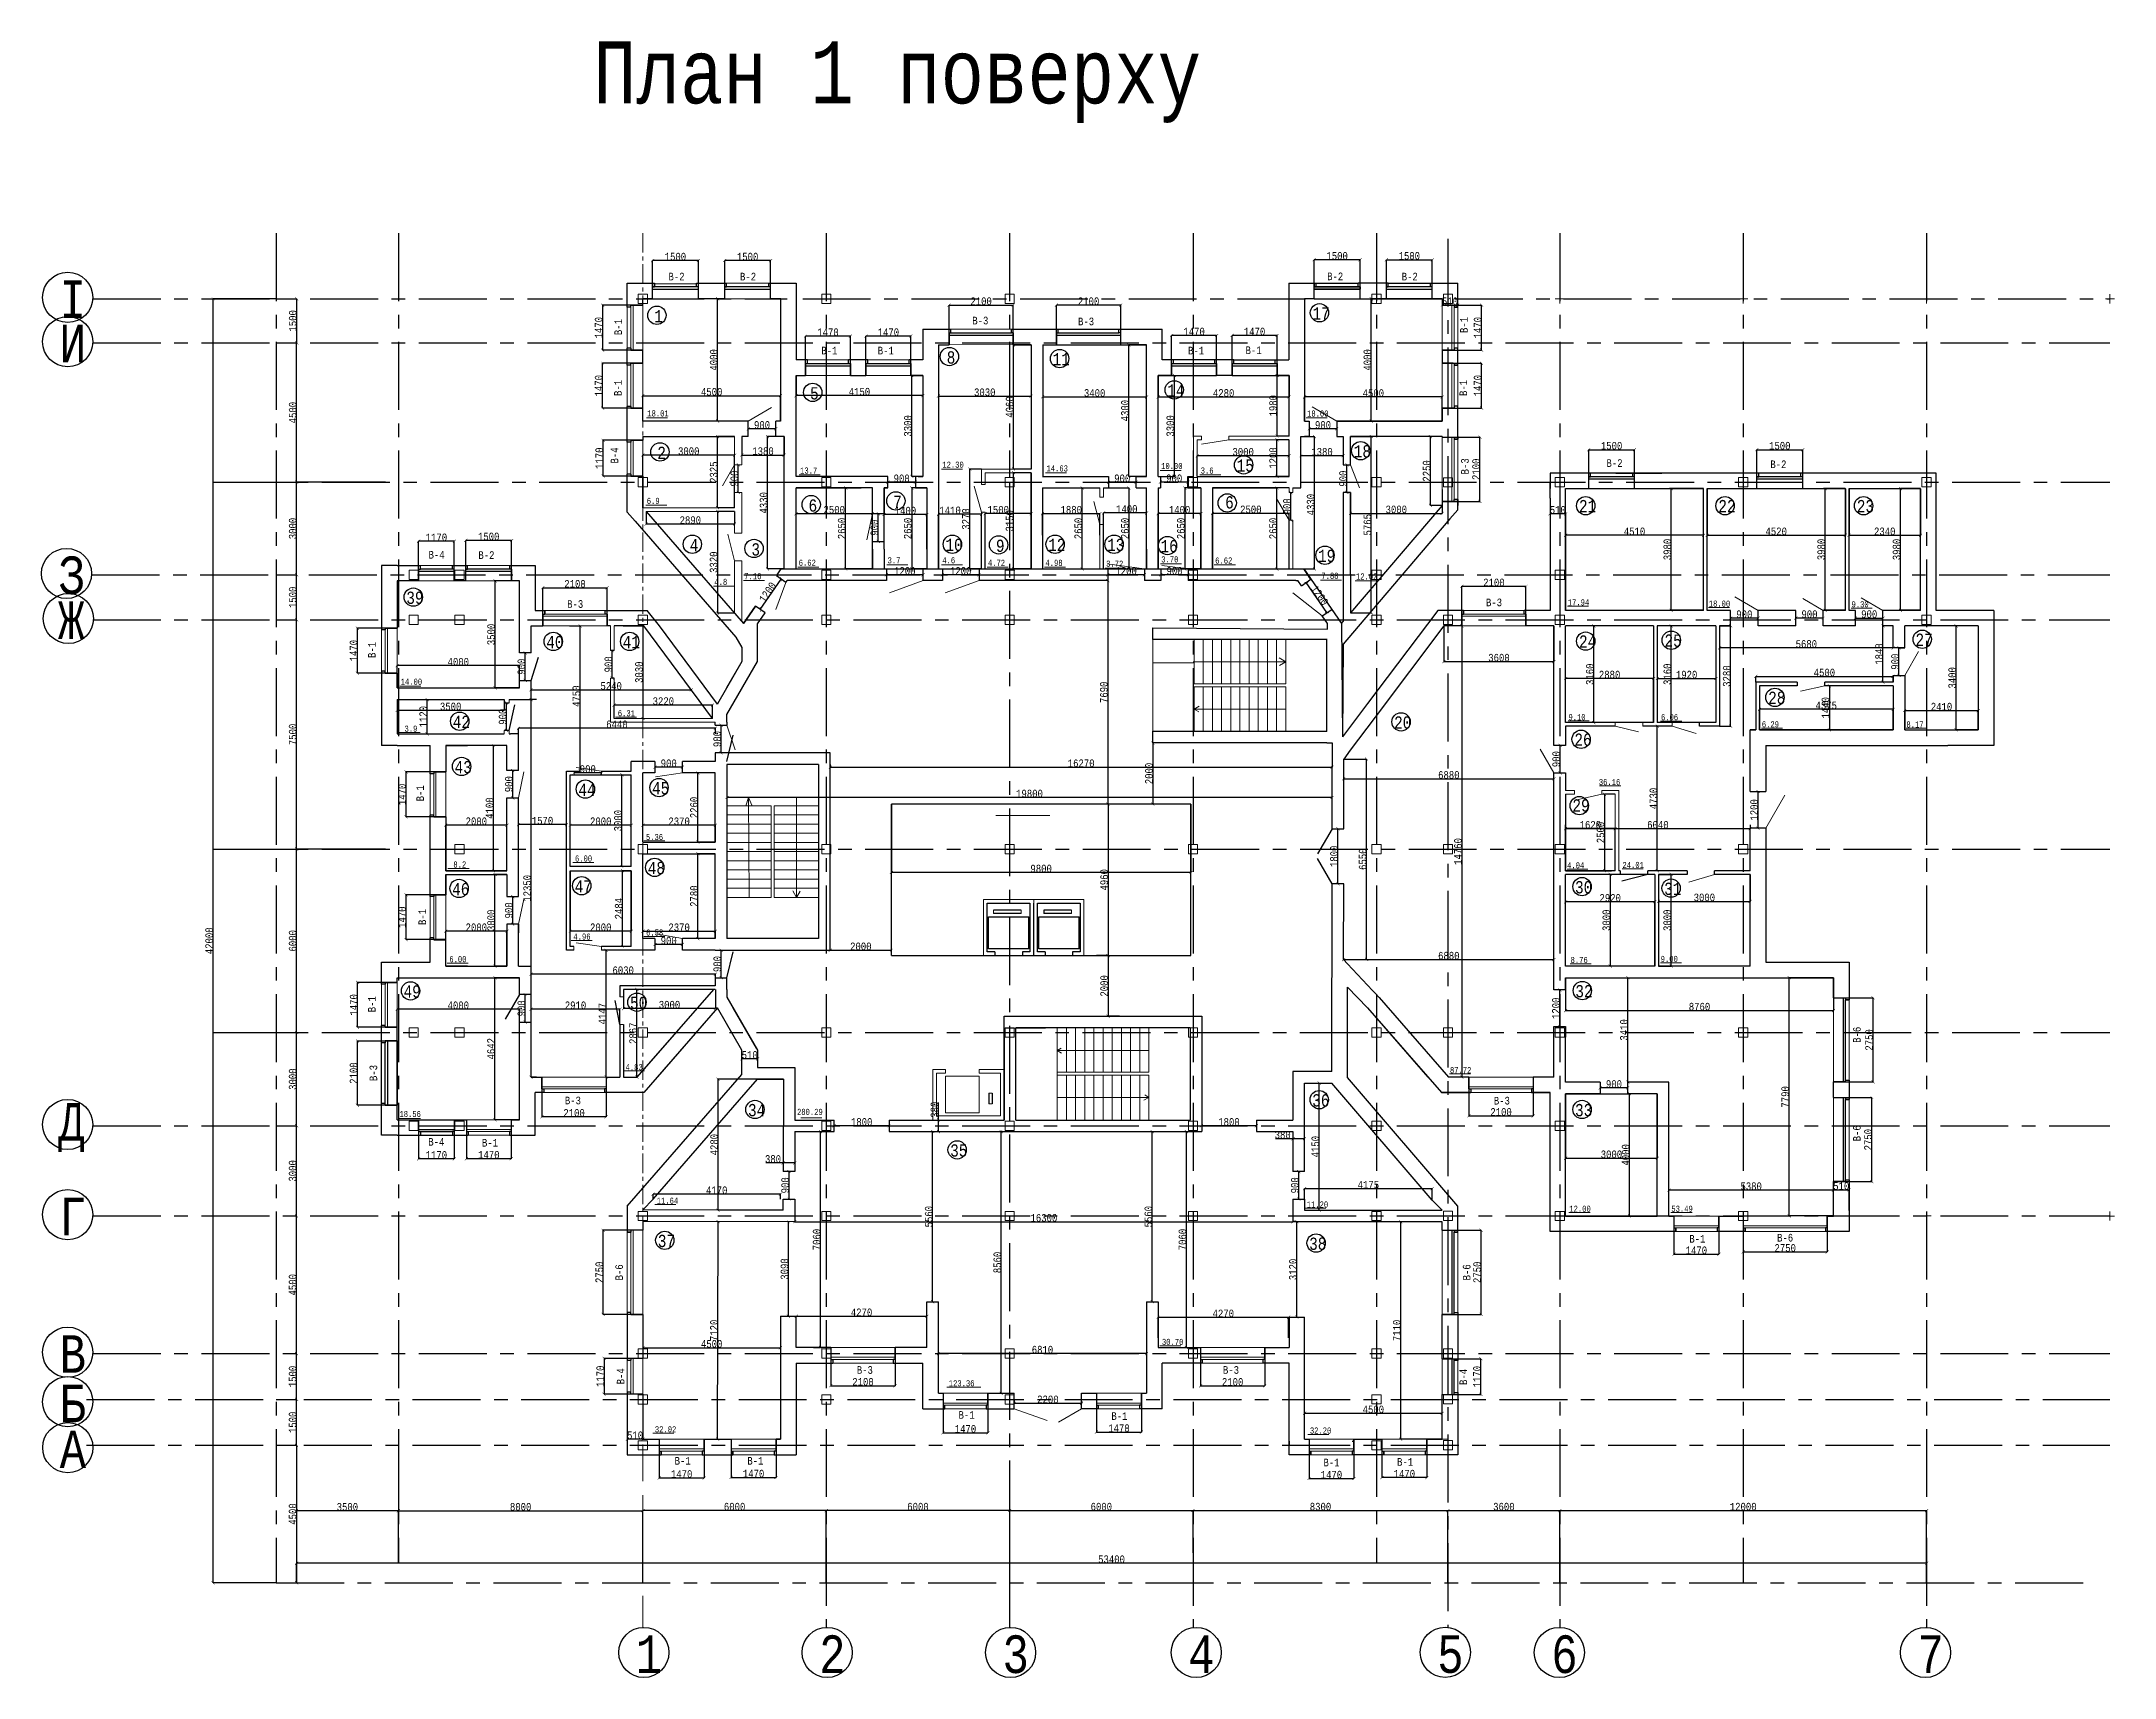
# Model space of a CAD drawing. Header units: millimetres. Extents: x -689206 to 4969298, y -1019800 to 703299.
# Drawn here: x 260695 to 328523, y -94201 to -40684 of the extents above; entities that cross this region are included whole.
import ezdxf

# ---------------------------------------------------------------- set-up
doc = ezdxf.new("R2010")
doc.units = ezdxf.units.MM
doc.linetypes.add('JIS_02_4.0', pattern=[5.5, 4, -1.5])
doc.linetypes.add('осеваяX2', pattern=[101.6, 63.5, -12.7, 12.7, -12.7])
for name, color, linetype, lineweight in [('несущие', 7, 'Continuous', 30), ('ОКНА', 250, 'Continuous', 20), ('ПЕРЕГОРОДКИ', 252, 'Continuous', 9), ('РАЗМЕРЫ', 7, 'Continuous', 9), ('сваи', 7, 'JIS_02_4.0', 30), ('Слой1', 7, 'Continuous', 30), ('стены', 7, 'Continuous', 20)]:
    doc.layers.add(name, color=color, linetype=linetype, lineweight=lineweight)
doc.layers.add('сетка', color=104, linetype='Continuous')
doc.layers.add('четотам', color=7, linetype='Continuous')
doc.styles.add('Аннотативный', font='isocteur.ttf', dxfattribs={"width": 0.7, "height": 250})
doc.dimstyles.new('Аннотативный', dxfattribs={"dimscale": 0, "dimtxt": 250, "dimasz": 100, "dimexe": 1.25, "dimexo": 0.625, "dimtad": 1, "dimdec": 0, "dimtxsty": 'Аннотативный', "dimblk": 'ARCHTICK', "dimcen": 2.5, "dimadec": 0, "dimazin": 0, "dimtfac": 1, "dimtdec": 0, "dimtmove": 0, "dimatfit": 3, "dimfxl": 1, "dimarcsym": 0})

msp = doc.modelspace()

# ---------------------------------------------------------------- texts
at = {"layer": 'РАЗМЕРЫ', "lineweight": 20, "ltscale": 150, "attachment_point": 1, "style": 'Аннотативный'}
for s, insert, char_height, width in [('В-2', (281210, -48250), 250, 922.913), ('В-2', (283550, -48250), 250, 922.913), ('В-2', (302760, -48243.3), 250, 922.913), ('В-2', (305200, -48250), 250, 922.913), ('1', (280744.2, -49470.2), 401.1, 1460), ('17', (302282, -49380.1), 401.1, 1460), ('В-1', (286210, -50670), 250, 922.913), ('В-1', (288057.3, -50670), 250, 922.913), ('8', (290314.2, -50820.2), 401.1, 1460), ('В-1', (298210, -50670), 250, 922.913), ('В-1', (300090, -50660), 250, 922.913), ('11', (293777.9, -50877.7), 401.1, 1460), ('5', (285842.8, -51992.6), 401.1, 1460), ('14', (297528.8, -51900.1), 401.1, 1460), ('2', (280844.2, -53940.2), 401.1, 1460), ('18', (303632, -53890.1), 401.1, 1460), ('15', (299799.9, -54354.5), 401.1, 1460), ('В-2', (311900, -54350), 250, 922.913), ('В-2', (317260, -54390), 250, 922.913), ('7', (288562.8, -55542.6), 401.1, 1460), ('6', (299423.9, -55559.6), 401.1, 1460), ('6', (285792.8, -55662.6), 401.1, 1460), ('21', (311000.3, -55682.8), 401.1, 1460), ('22', (315560.3, -55682.8), 401.1, 1460), ('23', (320090.3, -55682.8), 401.1, 1460), ('4', (281904.5, -56960.1), 401.1, 1460), ('10', (290272, -56950.1), 401.1, 1460), ('9', (291924.2, -56980.2), 401.1, 1460), ('12', (293632, -56950.1), 401.1, 1460), ('13', (295562, -56950.1), 401.1, 1460), ('В-4', (273360, -57350), 250, 922.913), ('В-2', (274990, -57360), 250, 922.913), ('3', (283923.2, -57098.9), 401.1, 1460), ('16', (297308.3, -56992.6), 401.1, 1460), ('19', (302462, -57310.1), 401.1, 1460), ('39', (272632, -58680.1), 401.1, 1460), ('В-3', (277894.5, -58960.3), 250, 922.913), ('40', (277212, -60130.1), 401.1, 1460), ('41', (279712, -60130.1), 401.1, 1460), ('24', (311000.3, -60112.8), 401.1, 1460), ('25', (313798.7, -60082.8), 401.1, 1460), ('27', (322010.3, -60052.8), 401.1, 1460), ('28', (317190.3, -61952.8), 401.1, 1460), ('42', (274152, -62740.1), 401.1, 1460), ('20', (304952, -62760.1), 401.1, 1460), ('26', (310850.3, -63322.8), 401.1, 1460), ('43', (274212, -64220.1), 401.1, 1460), ('44', (278262, -64960.1), 401.1, 1460), ('45', (280672, -64910.1), 401.1, 1460), ('29', (310785.8, -65474.1), 401.1, 1460), ('48', (280532, -67520.1), 401.1, 1460), ('46', (274132, -68210.1), 401.1, 1460), ('47', (278142, -68120.1), 401.1, 1460), ('30', (310872, -68150.1), 401.1, 1460), ('31', (313786.7, -68200.1), 401.1, 1460), ('49', (272542, -71560.1), 401.1, 1460), ('32', (310882, -71550.1), 401.1, 1460), ('50', (279951.2, -71930.1), 401.1, 1460), ('В-3', (277820, -75200), 250, 922.913), ('36', (302272.2, -75120.1), 401.1, 1460), ('34', (283812, -75440.1), 401.1, 1460), ('33', (310872, -75440.1), 401.1, 1460), ('В-4', (273350.9, -76554.5), 250, 922.913), ('В-1', (275106.9, -76583.1), 250, 922.913), ('35', (290427, -76760.1), 401.1, 1460), ('37', (280862, -79720.1), 401.1, 1460), ('38', (302172, -79810.1), 401.1, 1460), ('В-3', (287372, -84015.7), 250, 922.913), ('В-3', (299350, -84015.7), 250, 922.913), ('В-1', (290700, -85487.1), 250, 922.913), ('В-1', (295700, -85522.8), 250, 922.913), ('В-1', (281410, -86987.1), 250, 922.913), ('В-1', (283790, -86987.1), 250, 922.913), ('В-1', (302640, -87042.8), 250, 922.913), ('В-1', (305050, -87022.8), 250, 922.913)]:
    msp.add_mtext(s, dxfattribs=dict(at, insert=insert, char_height=char_height, width=width))
at = {"layer": 'РАЗМЕРЫ', "lineweight": 20, "ltscale": 150, "char_height": 250, "width": 922.913, "attachment_point": 1, "style": 'Аннотативный'}
for s, insert, rotation in [('В-1', (279440, -50290), 90), ('В-3', (291148.9, -49690), 0.255918), ('В-3', (294608.9, -49720), 0.255918), ('В-1', (307110, -50220), 90), ('В-1', (279430, -52280), 90), ('В-1', (307090, -52280), 90), ('В-4', (279320, -54490), 90), ('В-3', (307144.4, -54846.6), 90.255918), ('В-3', (307956.1, -58910.1), 0.255918), ('В-1', (271380, -60850), 90), ('В-1', (272960, -65540), 90), ('В-1', (273028.2, -69585.2), 90), ('В-1', (271380, -72440), 90), ('В-6', (319967, -73440), 90), ('В-3', (271430, -74690), 90), ('В-3', (308213.7, -75208.2), 0.255918), ('В-6', (319967, -76661.8), 90), ('В-1', (314609.8, -79725.1), 0.255918), ('В-6', (317481.5, -79690.6), 0.255918), ('В-6', (279470, -81210), 90), ('В-6', (307200, -81210), 90), ('В-4', (279520, -84610), 90), ('В-4', (307090, -84630), 90)]:
    msp.add_mtext(s, dxfattribs=dict(at, insert=insert, rotation=rotation))
at = {"layer": 'РАЗМЕРЫ', "char_height": 200, "width": 656.117, "attachment_point": 1, "style": 'Аннотативный'}
for s, insert in [('18.01', (280515.8, -52751)), ('18.00', (302103.7, -52754.9)), ('13.7', (285516.3, -54620.4)), ('12.30', (290169, -54429.2)), ('14.63', (293576.8, -54550.3)), ('10.00', (297329, -54471.8)), ('3.6', (298623.5, -54620.4)), ('6.9', (280499.9, -55612.5)), ('6.62', (285470.3, -57635.6)), ('3.7', (288379.1, -57556.7)), ('4.6', (290169, -57556.7)), ('4.72', (291661.7, -57638.7)), ('4.98', (293544.1, -57638.5)), ('3.70', (297331.9, -57526)), ('6.62', (299097.3, -57563.5)), ('4.8', (282711.7, -58263.3)), ('7.16', (283689.9, -58074.2)), ('3.72', (295528.9, -57667.4)), ('7.88', (302571.6, -58063.1)), ('12.02', (303703.4, -58084.4)), ('17.94', (310634.2, -58934)), ('18.00', (315247.2, -58973.2)), ('9.30', (319916.3, -58995.4)), ('14.00', (272448, -61527.6)), ('3.9', (272572.5, -63062.6)), ('6.31', (279552.1, -62558.1)), ('9.10', (310655.4, -62686.3)), ('6.06', (313682.5, -62689)), ('6.29', (316982.6, -62920.3)), ('8.17', (321713.2, -62925.7)), ('36.16', (311649.9, -64810.6)), ('5.36', (280472.1, -66608.1)), ('8.2', (274171.2, -67507.8)), ('6.00', (278150.4, -67309.7)), ('4.04', (310612, -67534.5)), ('24.01', (312423.3, -67521.8)), ('4.96', (278099.6, -69863.9)), ('6.58', (280476.1, -69731.2)), ('8.76', (310724.3, -70629.3)), ('9.00', (313673.5, -70595.9)), ('4.83', (279804.5, -74135.4)), ('87.72', (306778.2, -74232.3)), ('18.56', (272407.9, -75667.7)), ('280.29', (285415.4, -75599.6)), ('11.64', (280826.2, -78503.6)), ('11.20', (302093.9, -78628)), ('12.00', (310683.8, -78767.7)), ('53.49', (314022.1, -78767.7)), ('30.70', (297354.7, -83123.5)), ('123.36', (290380.4, -84476.4)), ('32.02', (280764.3, -85982.3)), ('32.20', (302195.7, -86022.3))]:
    msp.add_mtext(s, dxfattribs=dict(at, insert=insert))
at = {"layer": 'РАЗМЕРЫ', "color": 18, "true_color": 0x000000, "insert": (274039.8, -70602.5), "char_height": 200, "width": 656.117, "attachment_point": 1, "style": 'Аннотативный'}
msp.add_mtext('6.00', dxfattribs=at)
at = {"layer": 'сетка', "color": 0, "char_height": 1230.9, "attachment_point": 1, "style": 'Аннотативный'}
for s, insert, width in [('І', (261289, -48498.4), 181.646), ('И', (261289, -49944), 181.646), ('З', (261251.1, -57527.9), 181.646), ('Ж', (261235.9, -59000.4), 181.646), ('Д', (261241.3, -75409.5), 181.646), ('Г', (261289, -78500.4), 181.646), ('В', (261289, -83002.5), 181.646), ('Б', (261289, -84621.4), 181.646), ('А', (261291.3, -86121.4), 181.646), ('1', (280139.1, -92821.9), 181.646), ('2', (286139.1, -92821.9), 181.646), ('3', (292138.4, -92821.9), 181.646), ('4', (298213.4, -92821.9), 181.646), ('5', (306361.2, -92817.8), 181.646), ('6', (310094.1, -92822.4), 1230.932), ('7', (322074.3, -92821.8), 1230.932)]:
    msp.add_mtext(s, dxfattribs=dict(at, insert=insert, width=width))
at = {"layer": 'стены', "insert": (278745.4, -40684.3), "char_height": 2025.246, "width": 76858.328, "attachment_point": 1, "style": 'Аннотативный'}
msp.add_mtext('План 1 поверху', dxfattribs=at)

# ---------------------------------------------------------------- blocks, each defined once
blk = doc.blocks.new('_ArchTick')
at = {"color": 0, "linetype": 'ByBlock', "const_width": 0.15}
blk.add_lwpolyline([(-0.5, -0.5), (0.5, 0.5)], dxfattribs=at)
blk = doc.blocks.new('*D925')
at = {"layer": 'Defpoints', "color": 0, "lineweight": 30, "transparency": 16777216}
for p in [(289168, -51610), (289533, -51610), (289533, -54910)]:
    blk.add_point(p, dxfattribs=at)
at = {"layer": 'стены', "color": 0, "lineweight": -2, "transparency": 16777216}
for p, q in [((289532, -51610), (289167, -51610)), ((289168, -54910), (289168, -51610)), ((289532, -54910), (289167, -54910))]:
    blk.add_line(p, q, dxfattribs=at)
at = {"layer": 'стены', "color": 0, "lineweight": -2, "transparency": 16777216, "xscale": 100, "yscale": 100, "zscale": 100}
for p, rotation in [((289168, -51610), 90), ((289168, -54910), 270)]:
    blk.add_blockref('_ArchTick', p, dxfattribs=dict(at, rotation=rotation))
at = {"layer": 'стены', "color": 0, "lineweight": 13, "transparency": 16777216, "insert": (289043, -53260), "char_height": 250, "attachment_point": 5, "rotation": 90, "style": 'Аннотативный'}
blk.add_mtext('3300', dxfattribs=at)
blk = doc.blocks.new('*D926')
at = {"layer": 'Defpoints', "color": 0, "lineweight": 30, "transparency": 16777216}
for p in [(285383, -51610), (289533, -51610), (285383, -52270)]:
    blk.add_point(p, dxfattribs=at)
at = {"layer": 'стены', "color": 0, "lineweight": -2, "transparency": 16777216}
for p, q in [((285383, -51611), (285383, -52271)), ((289533, -51611), (289533, -52271)), ((289533, -52270), (285383, -52270))]:
    blk.add_line(p, q, dxfattribs=at)
at = {"layer": 'стены', "color": 0, "lineweight": -2, "transparency": 16777216, "xscale": 100, "yscale": 100, "zscale": 100, "rotation": 180}
blk.add_blockref('_ArchTick', (285383, -52270), dxfattribs=at)
at = {"layer": 'стены', "color": 0, "lineweight": -2, "transparency": 16777216, "xscale": 100, "yscale": 100, "zscale": 100}
blk.add_blockref('_ArchTick', (289533, -52270), dxfattribs=at)
at = {"layer": 'стены', "color": 0, "lineweight": 13, "transparency": 16777216, "insert": (287458, -52144), "char_height": 250, "attachment_point": 5, "style": 'Аннотативный'}
blk.add_mtext('4150', dxfattribs=at)
blk = doc.blocks.new('*D927')
at = {"layer": 'Defpoints', "color": 0, "lineweight": 30, "transparency": 16777216}
for p in [(290043, -52287), (293073, -52287), (293073, -52287)]:
    blk.add_point(p, dxfattribs=at)
at = {"layer": 'стены', "color": 0, "lineweight": -2, "transparency": 16777216}
for p, q in [((290043, -52286), (290043, -52286)), ((290043, -52287), (293073, -52287)), ((293073, -52286), (293073, -52286))]:
    blk.add_line(p, q, dxfattribs=at)
at = {"layer": 'стены', "color": 0, "lineweight": -2, "transparency": 16777216, "xscale": 100, "yscale": 100, "zscale": 100, "rotation": 180}
blk.add_blockref('_ArchTick', (290043, -52287), dxfattribs=at)
at = {"layer": 'стены', "color": 0, "lineweight": -2, "transparency": 16777216, "xscale": 100, "yscale": 100, "zscale": 100}
blk.add_blockref('_ArchTick', (293073, -52287), dxfattribs=at)
at = {"layer": 'стены', "color": 0, "lineweight": 13, "transparency": 16777216, "insert": (291558, -52161), "char_height": 250, "attachment_point": 5, "style": 'Аннотативный'}
blk.add_mtext('3030', dxfattribs=at)
blk = doc.blocks.new('*D928')
at = {"layer": 'Defpoints', "color": 0, "lineweight": 30, "transparency": 16777216}
for p in [(292499, -50610), (293073, -50610), (293073, -54670)]:
    blk.add_point(p, dxfattribs=at)
at = {"layer": 'стены', "color": 0, "lineweight": -2, "transparency": 16777216}
for p, q in [((293072, -50610), (292497, -50610)), ((292499, -54670), (292499, -50610)), ((293072, -54670), (292497, -54670))]:
    blk.add_line(p, q, dxfattribs=at)
at = {"layer": 'стены', "color": 0, "lineweight": -2, "transparency": 16777216, "xscale": 100, "yscale": 100, "zscale": 100}
for p, rotation in [((292499, -50610), 90), ((292499, -54670), 270)]:
    blk.add_blockref('_ArchTick', p, dxfattribs=dict(at, rotation=rotation))
at = {"layer": 'стены', "color": 0, "lineweight": 13, "transparency": 16777216, "insert": (292373, -52640), "char_height": 250, "attachment_point": 5, "rotation": 90, "style": 'Аннотативный'}
blk.add_mtext('4060', dxfattribs=at)
blk = doc.blocks.new('*D929')
at = {"layer": 'Defpoints', "color": 0, "lineweight": 20, "transparency": 16777216}
for p in [(288263, -56160), (288263, -57290), (289663, -57290)]:
    blk.add_point(p, dxfattribs=at)
at = {"layer": 'стены', "color": 0, "lineweight": -2, "transparency": 16777216}
for p, q in [((288263, -57290), (288263, -56159)), ((289663, -56160), (288263, -56160)), ((289663, -57290), (289663, -56159))]:
    blk.add_line(p, q, dxfattribs=at)
at = {"layer": 'стены', "color": 0, "lineweight": -2, "transparency": 16777216, "xscale": 100, "yscale": 100, "zscale": 100, "rotation": 180}
blk.add_blockref('_ArchTick', (288263, -56160), dxfattribs=at)
at = {"layer": 'стены', "color": 0, "lineweight": -2, "transparency": 16777216, "xscale": 100, "yscale": 100, "zscale": 100}
blk.add_blockref('_ArchTick', (289663, -56160), dxfattribs=at)
at = {"layer": 'стены', "color": 0, "lineweight": 13, "transparency": 16777216, "insert": (288963, -56034), "char_height": 250, "attachment_point": 5, "style": 'Аннотативный'}
blk.add_mtext('1400', dxfattribs=at)
blk = doc.blocks.new('*D930')
at = {"layer": 'Defpoints', "color": 0, "lineweight": 30, "transparency": 16777216}
for p in [(293453, -52311), (296853, -52311), (296853, -52311)]:
    blk.add_point(p, dxfattribs=at)
at = {"layer": 'стены', "color": 0, "lineweight": -2, "transparency": 16777216}
for p, q in [((293453, -52311), (296853, -52311)), ((293453, -52312), (293453, -52312)), ((296853, -52310), (296853, -52310))]:
    blk.add_line(p, q, dxfattribs=at)
at = {"layer": 'стены', "color": 0, "lineweight": -2, "transparency": 16777216, "xscale": 100, "yscale": 100, "zscale": 100, "rotation": 180}
blk.add_blockref('_ArchTick', (293453, -52311), dxfattribs=at)
at = {"layer": 'стены', "color": 0, "lineweight": -2, "transparency": 16777216, "xscale": 100, "yscale": 100, "zscale": 100}
blk.add_blockref('_ArchTick', (296853, -52311), dxfattribs=at)
at = {"layer": 'стены', "color": 0, "lineweight": 13, "transparency": 16777216, "insert": (295153, -52185), "char_height": 250, "attachment_point": 5, "style": 'Аннотативный'}
blk.add_mtext('3400', dxfattribs=at)
blk = doc.blocks.new('*D931')
at = {"layer": 'Defpoints', "color": 0, "lineweight": 30, "transparency": 16777216}
for p in [(296272, -50610), (296853, -50610), (296853, -54910)]:
    blk.add_point(p, dxfattribs=at)
at = {"layer": 'стены', "color": 0, "lineweight": -2, "transparency": 16777216}
for p, q in [((296852, -50610), (296271, -50610)), ((296272, -54910), (296272, -50610)), ((296852, -54910), (296271, -54910))]:
    blk.add_line(p, q, dxfattribs=at)
at = {"layer": 'стены', "color": 0, "lineweight": -2, "transparency": 16777216, "xscale": 100, "yscale": 100, "zscale": 100}
for p, rotation in [((296272, -50610), 90), ((296272, -54910), 270)]:
    blk.add_blockref('_ArchTick', p, dxfattribs=dict(at, rotation=rotation))
at = {"layer": 'стены', "color": 0, "lineweight": 13, "transparency": 16777216, "insert": (296146, -52760), "char_height": 250, "attachment_point": 5, "rotation": 90, "style": 'Аннотативный'}
blk.add_mtext('4300', dxfattribs=at)
blk = doc.blocks.new('*D932')
at = {"layer": 'Defpoints', "color": 0, "lineweight": 20, "transparency": 16777216}
for p in [(295328, -56130), (293448, -56839), (295328, -56839)]:
    blk.add_point(p, dxfattribs=at)
at = {"layer": 'стены', "color": 0, "lineweight": -2, "transparency": 16777216}
for p, q in [((293448, -56838), (293448, -56129)), ((293448, -56130), (295328, -56130)), ((295328, -56838), (295328, -56129))]:
    blk.add_line(p, q, dxfattribs=at)
at = {"layer": 'стены', "color": 0, "lineweight": -2, "transparency": 16777216, "xscale": 100, "yscale": 100, "zscale": 100, "rotation": 180}
blk.add_blockref('_ArchTick', (293448, -56130), dxfattribs=at)
at = {"layer": 'стены', "color": 0, "lineweight": -2, "transparency": 16777216, "xscale": 100, "yscale": 100, "zscale": 100}
blk.add_blockref('_ArchTick', (295328, -56130), dxfattribs=at)
at = {"layer": 'стены', "color": 0, "transparency": 16777216, "insert": (294388, -56004), "char_height": 250, "attachment_point": 5, "style": 'Аннотативный'}
blk.add_mtext('1880', dxfattribs=at)
blk = doc.blocks.new('*D933')
at = {"layer": 'Defpoints', "color": 0, "lineweight": 20, "transparency": 16777216}
for p in [(302023, -85559), (306523, -85559), (306523, -85560)]:
    blk.add_point(p, dxfattribs=at)
at = {"layer": 'стены', "color": 0, "lineweight": -2, "transparency": 16777216}
for p, q in [((302023, -85559), (306523, -85559)), ((302023, -85560), (302023, -85560)), ((306523, -85560), (306523, -85558))]:
    blk.add_line(p, q, dxfattribs=at)
at = {"layer": 'стены', "color": 0, "lineweight": -2, "transparency": 16777216, "xscale": 100, "yscale": 100, "zscale": 100, "rotation": 180}
blk.add_blockref('_ArchTick', (302023, -85559), dxfattribs=at)
at = {"layer": 'стены', "color": 0, "lineweight": -2, "transparency": 16777216, "xscale": 100, "yscale": 100, "zscale": 100}
blk.add_blockref('_ArchTick', (306523, -85559), dxfattribs=at)
at = {"layer": 'стены', "color": 0, "lineweight": 13, "transparency": 16777216, "insert": (304273, -85433), "char_height": 250, "attachment_point": 5, "style": 'Аннотативный'}
blk.add_mtext('4500', dxfattribs=at)
blk = doc.blocks.new('*D923')
at = {"layer": 'Defpoints', "color": 0, "lineweight": 30, "transparency": 16777216}
for p in [(286631, -76154), (286631, -76154), (288431, -76154)]:
    blk.add_point(p, dxfattribs=at)
at = {"layer": 'стены', "color": 0, "lineweight": -2, "transparency": 16777216}
for p, q in [((286631, -76154), (286631, -76153)), ((288431, -76154), (286631, -76154)), ((288431, -76154), (288431, -76153))]:
    blk.add_line(p, q, dxfattribs=at)
at = {"layer": 'стены', "color": 0, "lineweight": -2, "transparency": 16777216, "xscale": 100, "yscale": 100, "zscale": 100, "rotation": 180}
blk.add_blockref('_ArchTick', (286631, -76154), dxfattribs=at)
at = {"layer": 'стены', "color": 0, "lineweight": -2, "transparency": 16777216, "xscale": 100, "yscale": 100, "zscale": 100}
blk.add_blockref('_ArchTick', (288431, -76154), dxfattribs=at)
at = {"layer": 'стены', "color": 0, "lineweight": 13, "transparency": 16777216, "insert": (287531, -76029), "char_height": 250, "attachment_point": 5, "style": 'Аннотативный'}
blk.add_mtext('1800', dxfattribs=at)
blk = doc.blocks.new('*D924')
at = {"layer": 'Defpoints', "color": 0, "lineweight": 20, "transparency": 16777216}
for p in [(289663, -82383), (285391, -83074), (289663, -83074)]:
    blk.add_point(p, dxfattribs=at)
at = {"layer": 'стены', "color": 0, "lineweight": -2, "transparency": 16777216}
for p, q in [((285391, -83074), (285391, -82382)), ((285391, -82383), (289663, -82383)), ((289663, -83074), (289663, -82382))]:
    blk.add_line(p, q, dxfattribs=at)
at = {"layer": 'стены', "color": 0, "lineweight": -2, "transparency": 16777216, "xscale": 100, "yscale": 100, "zscale": 100, "rotation": 180}
blk.add_blockref('_ArchTick', (285391, -82383), dxfattribs=at)
at = {"layer": 'стены', "color": 0, "lineweight": -2, "transparency": 16777216, "xscale": 100, "yscale": 100, "zscale": 100}
blk.add_blockref('_ArchTick', (289663, -82383), dxfattribs=at)
at = {"layer": 'стены', "color": 0, "lineweight": 13, "transparency": 16777216, "insert": (287527, -82258), "char_height": 250, "attachment_point": 5, "style": 'Аннотативный'}
blk.add_mtext('4270', dxfattribs=at)
blk = doc.blocks.new('*D907')
at = {"layer": 'Defpoints', "color": 0, "lineweight": 20, "transparency": 16777216}
for p in [(301499, -82418), (297227, -83086), (301499, -83086)]:
    blk.add_point(p, dxfattribs=at)
at = {"layer": 'стены', "color": 0, "lineweight": -2, "transparency": 16777216}
for p, q in [((297227, -83085), (297227, -82417)), ((297227, -82418), (301499, -82418)), ((301499, -83085), (301499, -82417))]:
    blk.add_line(p, q, dxfattribs=at)
at = {"layer": 'стены', "color": 0, "lineweight": -2, "transparency": 16777216, "xscale": 100, "yscale": 100, "zscale": 100, "rotation": 180}
blk.add_blockref('_ArchTick', (297227, -82418), dxfattribs=at)
at = {"layer": 'стены', "color": 0, "lineweight": -2, "transparency": 16777216, "xscale": 100, "yscale": 100, "zscale": 100}
blk.add_blockref('_ArchTick', (301499, -82418), dxfattribs=at)
at = {"layer": 'стены', "color": 0, "lineweight": 13, "transparency": 16777216, "insert": (299363, -82293), "char_height": 250, "attachment_point": 5, "style": 'Аннотативный'}
blk.add_mtext('4270', dxfattribs=at)
blk = doc.blocks.new('*D908')
at = {"layer": 'Defpoints', "color": 0, "lineweight": 30, "transparency": 16777216}
for p in [(280704, -78390), (280704, -78554), (284873, -78554)]:
    blk.add_point(p, dxfattribs=at)
at = {"layer": 'стены', "color": 0, "lineweight": -2, "transparency": 16777216}
for p, q in [((280704, -78553), (280704, -78389)), ((284873, -78390), (280704, -78390)), ((284873, -78553), (284873, -78389))]:
    blk.add_line(p, q, dxfattribs=at)
at = {"layer": 'стены', "color": 0, "lineweight": -2, "transparency": 16777216, "xscale": 100, "yscale": 100, "zscale": 100, "rotation": 180}
blk.add_blockref('_ArchTick', (280704, -78390), dxfattribs=at)
at = {"layer": 'стены', "color": 0, "lineweight": -2, "transparency": 16777216, "xscale": 100, "yscale": 100, "zscale": 100}
blk.add_blockref('_ArchTick', (284873, -78390), dxfattribs=at)
at = {"layer": 'стены', "color": 0, "lineweight": 13, "transparency": 16777216, "insert": (282788, -78264), "char_height": 250, "attachment_point": 5, "style": 'Аннотативный'}
blk.add_mtext('4170', dxfattribs=at)
blk = doc.blocks.new('*D909')
at = {"layer": 'Defpoints', "color": 0, "lineweight": 30, "transparency": 16777216}
for p in [(302023, -78588), (306198, -78208), (306198, -78588)]:
    blk.add_point(p, dxfattribs=at)
at = {"layer": 'стены', "color": 0, "lineweight": -2, "transparency": 16777216}
for p, q in [((302023, -78588), (302023, -78207)), ((302023, -78208), (306198, -78208)), ((306198, -78588), (306198, -78207))]:
    blk.add_line(p, q, dxfattribs=at)
at = {"layer": 'стены', "color": 0, "lineweight": -2, "transparency": 16777216, "xscale": 100, "yscale": 100, "zscale": 100, "rotation": 180}
blk.add_blockref('_ArchTick', (302023, -78208), dxfattribs=at)
at = {"layer": 'стены', "color": 0, "lineweight": -2, "transparency": 16777216, "xscale": 100, "yscale": 100, "zscale": 100}
blk.add_blockref('_ArchTick', (306198, -78208), dxfattribs=at)
at = {"layer": 'стены', "color": 0, "lineweight": 13, "transparency": 16777216, "insert": (304110, -78082), "char_height": 250, "attachment_point": 5, "style": 'Аннотативный'}
blk.add_mtext('4175', dxfattribs=at)
blk = doc.blocks.new('*D910')
at = {"layer": 'Defpoints', "color": 0, "lineweight": 30, "transparency": 16777216}
for p in [(290043, -75964), (290043, -75964), (290043, -76344)]:
    blk.add_point(p, dxfattribs=at)
at = {"layer": 'стены', "color": 0, "lineweight": -2, "transparency": 16777216}
for p, q in [((290043, -75964), (290043, -75391)), ((290043, -75964), (290044, -75964)), ((290043, -76344), (290043, -75964)), ((290043, -76344), (290044, -76344))]:
    blk.add_line(p, q, dxfattribs=at)
at = {"layer": 'стены', "color": 0, "lineweight": -2, "transparency": 16777216, "xscale": 100, "yscale": 100, "zscale": 100}
for p, rotation in [((290043, -75964), 90), ((290043, -76344), 270)]:
    blk.add_blockref('_ArchTick', p, dxfattribs=dict(at, rotation=rotation))
at = {"layer": 'стены', "color": 0, "lineweight": 13, "transparency": 16777216, "insert": (289917, -75627), "char_height": 250, "attachment_point": 5, "rotation": 90, "style": 'Аннотативный'}
blk.add_mtext('380', dxfattribs=at)
blk = doc.blocks.new('*D911')
at = {"layer": 'Defpoints', "color": 0, "lineweight": 30, "transparency": 16777216}
for p in [(316783, -61642), (321278, -61455), (321278, -61642)]:
    blk.add_point(p, dxfattribs=at)
at = {"layer": 'стены', "color": 0, "lineweight": -2, "transparency": 16777216}
for p, q in [((316783, -61641), (316783, -61453)), ((316783, -61455), (321278, -61455)), ((321278, -61641), (321278, -61453))]:
    blk.add_line(p, q, dxfattribs=at)
at = {"layer": 'стены', "color": 0, "lineweight": -2, "transparency": 16777216, "xscale": 100, "yscale": 100, "zscale": 100, "rotation": 180}
blk.add_blockref('_ArchTick', (316783, -61455), dxfattribs=at)
at = {"layer": 'стены', "color": 0, "lineweight": -2, "transparency": 16777216, "xscale": 100, "yscale": 100, "zscale": 100}
blk.add_blockref('_ArchTick', (321278, -61455), dxfattribs=at)
at = {"layer": 'стены', "color": 0, "lineweight": 25, "transparency": 16777216, "insert": (319030, -61329), "char_height": 250, "attachment_point": 5, "style": 'Аннотативный'}
blk.add_mtext('4500', dxfattribs=at)
blk = doc.blocks.new('*D912')
at = {"layer": 'Defpoints', "color": 0, "lineweight": 30, "transparency": 16777216}
for p in [(321468, -60521), (321468, -60521), (321468, -61421)]:
    blk.add_point(p, dxfattribs=at)
at = {"layer": 'стены', "color": 0, "lineweight": -2, "transparency": 16777216}
for p, q in [((321468, -60521), (321469, -60521)), ((321468, -61421), (321468, -60521)), ((321468, -61421), (321469, -61421))]:
    blk.add_line(p, q, dxfattribs=at)
at = {"layer": 'стены', "color": 0, "lineweight": -2, "transparency": 16777216, "xscale": 100, "yscale": 100, "zscale": 100}
for p, rotation in [((321468, -60521), 90), ((321468, -61421), 270)]:
    blk.add_blockref('_ArchTick', p, dxfattribs=dict(at, rotation=rotation))
at = {"layer": 'стены', "color": 0, "lineweight": 25, "transparency": 16777216, "insert": (321342, -60971), "char_height": 250, "attachment_point": 5, "rotation": 90, "style": 'Аннотативный'}
blk.add_mtext('900', dxfattribs=at)
blk = doc.blocks.new('*D913')
at = {"layer": 'Defpoints', "color": 0, "lineweight": 30, "transparency": 16777216}
for p in [(310562, -61523), (310562, -62963), (313442, -62963)]:
    blk.add_point(p, dxfattribs=at)
at = {"layer": 'стены', "color": 0, "lineweight": -2, "transparency": 16777216}
for p, q in [((310562, -62962), (310562, -61522)), ((313442, -61523), (310562, -61523)), ((313442, -62962), (313442, -61522))]:
    blk.add_line(p, q, dxfattribs=at)
at = {"layer": 'стены', "color": 0, "lineweight": -2, "transparency": 16777216, "xscale": 100, "yscale": 100, "zscale": 100, "rotation": 180}
blk.add_blockref('_ArchTick', (310562, -61523), dxfattribs=at)
at = {"layer": 'стены', "color": 0, "lineweight": -2, "transparency": 16777216, "xscale": 100, "yscale": 100, "zscale": 100}
blk.add_blockref('_ArchTick', (313442, -61523), dxfattribs=at)
at = {"layer": 'стены', "color": 0, "lineweight": 13, "transparency": 16777216, "insert": (312002, -61397), "char_height": 250, "attachment_point": 5, "style": 'Аннотативный'}
blk.add_mtext('2880', dxfattribs=at)
blk = doc.blocks.new('*D914')
at = {"layer": 'Defpoints', "color": 0, "lineweight": 30, "transparency": 16777216}
for p in [(321278, -61762), (319193, -63200), (321278, -63200)]:
    blk.add_point(p, dxfattribs=at)
at = {"layer": 'стены', "color": 0, "lineweight": -2, "transparency": 16777216}
for p, q in [((321277, -61762), (319192, -61762)), ((319193, -61762), (319193, -63200)), ((321277, -63200), (319192, -63200))]:
    blk.add_line(p, q, dxfattribs=at)
at = {"layer": 'стены', "color": 0, "lineweight": -2, "transparency": 16777216, "xscale": 100, "yscale": 100, "zscale": 100}
for p, rotation in [((319193, -61762), 90), ((319193, -63200), 270)]:
    blk.add_blockref('_ArchTick', p, dxfattribs=dict(at, rotation=rotation))
at = {"layer": 'стены', "color": 0, "lineweight": 25, "transparency": 16777216, "insert": (319068, -62481), "char_height": 250, "attachment_point": 5, "rotation": 90, "style": 'Аннотативный'}
blk.add_mtext('1440', dxfattribs=at)
blk = doc.blocks.new('*D915')
at = {"layer": 'Defpoints', "color": 0, "lineweight": 30, "transparency": 16777216}
for p in [(316903, -62530), (316903, -63200), (321278, -63200)]:
    blk.add_point(p, dxfattribs=at)
at = {"layer": 'стены', "color": 0, "lineweight": -2, "transparency": 16777216}
for p, q in [((316903, -63200), (316903, -62529)), ((321278, -62530), (316903, -62530)), ((321278, -63200), (321278, -62529))]:
    blk.add_line(p, q, dxfattribs=at)
at = {"layer": 'стены', "color": 0, "lineweight": -2, "transparency": 16777216, "xscale": 100, "yscale": 100, "zscale": 100, "rotation": 180}
blk.add_blockref('_ArchTick', (316903, -62530), dxfattribs=at)
at = {"layer": 'стены', "color": 0, "lineweight": -2, "transparency": 16777216, "xscale": 100, "yscale": 100, "zscale": 100}
blk.add_blockref('_ArchTick', (321278, -62530), dxfattribs=at)
at = {"layer": 'стены', "color": 0, "lineweight": 25, "transparency": 16777216, "insert": (319090, -62404), "char_height": 250, "attachment_point": 5, "style": 'Аннотативный'}
blk.add_mtext('4375', dxfattribs=at)
blk = doc.blocks.new('*D916')
at = {"layer": 'Defpoints', "color": 0, "lineweight": 30, "transparency": 16777216}
for p in [(313483, -67930), (312022, -70930), (313483, -70930)]:
    blk.add_point(p, dxfattribs=at)
at = {"layer": 'стены', "color": 0, "lineweight": -2, "transparency": 16777216}
for p, q in [((313482, -67930), (312021, -67930)), ((312022, -67930), (312022, -70930)), ((313482, -70930), (312021, -70930))]:
    blk.add_line(p, q, dxfattribs=at)
at = {"layer": 'стены', "color": 0, "lineweight": -2, "transparency": 16777216, "xscale": 100, "yscale": 100, "zscale": 100}
for p, rotation in [((312022, -67930), 90), ((312022, -70930), 270)]:
    blk.add_blockref('_ArchTick', p, dxfattribs=dict(at, rotation=rotation))
at = {"layer": 'стены', "color": 0, "lineweight": 13, "transparency": 16777216, "insert": (311897, -69430), "char_height": 250, "attachment_point": 5, "rotation": 90, "style": 'Аннотативный'}
blk.add_mtext('3000', dxfattribs=at)
blk = doc.blocks.new('*D917')
at = {"layer": 'Defpoints', "color": 0, "lineweight": 30, "transparency": 16777216}
for p in [(310562, -68826), (310562, -70930), (313483, -70930)]:
    blk.add_point(p, dxfattribs=at)
at = {"layer": 'стены', "color": 0, "lineweight": -2, "transparency": 16777216}
for p, q in [((310562, -70930), (310562, -68824)), ((313483, -68826), (310562, -68826)), ((313483, -70930), (313483, -68824))]:
    blk.add_line(p, q, dxfattribs=at)
at = {"layer": 'стены', "color": 0, "lineweight": -2, "transparency": 16777216, "xscale": 100, "yscale": 100, "zscale": 100, "rotation": 180}
blk.add_blockref('_ArchTick', (310562, -68826), dxfattribs=at)
at = {"layer": 'стены', "color": 0, "lineweight": -2, "transparency": 16777216, "xscale": 100, "yscale": 100, "zscale": 100}
blk.add_blockref('_ArchTick', (313483, -68826), dxfattribs=at)
at = {"layer": 'стены', "color": 0, "lineweight": 13, "transparency": 16777216, "insert": (312022, -68700), "char_height": 250, "attachment_point": 5, "style": 'Аннотативный'}
blk.add_mtext('2920', dxfattribs=at)
blk = doc.blocks.new('*D918')
at = {"layer": 'Defpoints', "color": 0, "lineweight": 30, "transparency": 16777216}
for p in [(313603, -67930), (316603, -67930), (316603, -68812)]:
    blk.add_point(p, dxfattribs=at)
at = {"layer": 'стены', "color": 0, "lineweight": -2, "transparency": 16777216}
for p, q in [((313603, -67931), (313603, -68813)), ((316603, -67931), (316603, -68813)), ((313603, -68812), (316603, -68812))]:
    blk.add_line(p, q, dxfattribs=at)
at = {"layer": 'стены', "color": 0, "lineweight": -2, "transparency": 16777216, "xscale": 100, "yscale": 100, "zscale": 100, "rotation": 180}
blk.add_blockref('_ArchTick', (313603, -68812), dxfattribs=at)
at = {"layer": 'стены', "color": 0, "lineweight": -2, "transparency": 16777216, "xscale": 100, "yscale": 100, "zscale": 100}
blk.add_blockref('_ArchTick', (316603, -68812), dxfattribs=at)
at = {"layer": 'стены', "color": 0, "lineweight": 13, "transparency": 16777216, "insert": (315103, -68686), "char_height": 250, "attachment_point": 5, "style": 'Аннотативный'}
blk.add_mtext('3000', dxfattribs=at)
blk = doc.blocks.new('*D943')
at = {"layer": 'Defpoints', "color": 0, "lineweight": 30, "transparency": 16777216}
for p in [(316858, -65220), (316858, -65220), (316858, -66420)]:
    blk.add_point(p, dxfattribs=at)
at = {"layer": 'стены', "color": 0, "lineweight": -2, "transparency": 16777216}
for p, q in [((316858, -66420), (316858, -65220)), ((316859, -65220), (316859, -65220)), ((316859, -66420), (316859, -66420))]:
    blk.add_line(p, q, dxfattribs=at)
at = {"layer": 'стены', "color": 0, "lineweight": -2, "transparency": 16777216, "xscale": 100, "yscale": 100, "zscale": 100}
for p, rotation in [((316858, -65220), 90), ((316858, -66420), 270)]:
    blk.add_blockref('_ArchTick', p, dxfattribs=dict(at, rotation=rotation))
at = {"layer": 'стены', "color": 0, "lineweight": 13, "transparency": 16777216, "insert": (316732, -65820), "char_height": 250, "attachment_point": 5, "rotation": 90, "style": 'Аннотативный'}
blk.add_mtext('1200', dxfattribs=at)
blk = doc.blocks.new('*D944')
at = {"layer": 'Defpoints', "color": 0, "lineweight": 30, "transparency": 16777216}
for p in [(324064, -62571), (321658, -63200), (324064, -63200)]:
    blk.add_point(p, dxfattribs=at)
at = {"layer": 'стены', "color": 0, "lineweight": -2, "transparency": 16777216}
for p, q in [((321658, -63200), (321658, -62569)), ((321658, -62571), (324064, -62571)), ((324064, -63200), (324064, -62569))]:
    blk.add_line(p, q, dxfattribs=at)
at = {"layer": 'стены', "color": 0, "lineweight": -2, "transparency": 16777216, "xscale": 100, "yscale": 100, "zscale": 100, "rotation": 180}
blk.add_blockref('_ArchTick', (321658, -62571), dxfattribs=at)
at = {"layer": 'стены', "color": 0, "lineweight": -2, "transparency": 16777216, "xscale": 100, "yscale": 100, "zscale": 100}
blk.add_blockref('_ArchTick', (324064, -62571), dxfattribs=at)
at = {"layer": 'стены', "color": 0, "lineweight": 25, "transparency": 16777216, "insert": (322861, -62445), "char_height": 250, "attachment_point": 5, "style": 'Аннотативный'}
blk.add_mtext('2410', dxfattribs=at)
blk = doc.blocks.new('*D945')
at = {"layer": 'Defpoints', "color": 0, "lineweight": 30, "transparency": 16777216}
for p in [(313562, -63083), (313562, -63083), (313579, -67810)]:
    blk.add_point(p, dxfattribs=at)
at = {"layer": 'стены', "color": 0, "lineweight": -2, "transparency": 16777216}
for p, q in [((313562, -67810), (313562, -63083)), ((313563, -63083), (313563, -63083)), ((313578, -67810), (313561, -67810))]:
    blk.add_line(p, q, dxfattribs=at)
at = {"layer": 'стены', "color": 0, "lineweight": -2, "transparency": 16777216, "xscale": 100, "yscale": 100, "zscale": 100}
for p, rotation in [((313562, -63083), 90), ((313562, -67810), 270)]:
    blk.add_blockref('_ArchTick', p, dxfattribs=dict(at, rotation=rotation))
at = {"layer": 'стены', "color": 0, "lineweight": 13, "transparency": 16777216, "insert": (313436, -65447), "char_height": 250, "attachment_point": 5, "rotation": 90, "style": 'Аннотативный'}
blk.add_mtext('4730', dxfattribs=at)
blk = doc.blocks.new('*D946')
at = {"layer": 'Defpoints', "color": 0, "lineweight": 30, "transparency": 16777216}
for p in [(310562, -66310), (316603, -66310), (316603, -66434)]:
    blk.add_point(p, dxfattribs=at)
at = {"layer": 'стены', "color": 0, "lineweight": -2, "transparency": 16777216}
for p, q in [((310562, -66311), (310562, -66435)), ((310562, -66434), (316603, -66434)), ((316603, -66311), (316603, -66435))]:
    blk.add_line(p, q, dxfattribs=at)
at = {"layer": 'стены', "color": 0, "lineweight": -2, "transparency": 16777216, "xscale": 100, "yscale": 100, "zscale": 100, "rotation": 180}
blk.add_blockref('_ArchTick', (310562, -66434), dxfattribs=at)
at = {"layer": 'стены', "color": 0, "lineweight": -2, "transparency": 16777216, "xscale": 100, "yscale": 100, "zscale": 100}
blk.add_blockref('_ArchTick', (316603, -66434), dxfattribs=at)
at = {"layer": 'стены', "color": 0, "lineweight": 13, "transparency": 16777216, "insert": (313582, -66309), "char_height": 250, "attachment_point": 5, "style": 'Аннотативный'}
blk.add_mtext('6040', dxfattribs=at)
blk = doc.blocks.new('*D947')
at = {"layer": 'Defpoints', "color": 0, "lineweight": 30, "transparency": 16777216}
for p in [(310372, -63710), (310382, -63710), (310372, -64610)]:
    blk.add_point(p, dxfattribs=at)
at = {"layer": 'стены', "color": 0, "lineweight": -2, "transparency": 16777216}
for p, q in [((310373, -63710), (310383, -63710)), ((310382, -64610), (310382, -63710)), ((310373, -64610), (310383, -64610))]:
    blk.add_line(p, q, dxfattribs=at)
at = {"layer": 'стены', "color": 0, "lineweight": -2, "transparency": 16777216, "xscale": 100, "yscale": 100, "zscale": 100}
for p, rotation in [((310382, -63710), 90), ((310382, -64610), 270)]:
    blk.add_blockref('_ArchTick', p, dxfattribs=dict(at, rotation=rotation))
at = {"layer": 'стены', "color": 0, "lineweight": 13, "transparency": 16777216, "insert": (310256, -64160), "char_height": 250, "attachment_point": 5, "rotation": 90, "style": 'Аннотативный'}
blk.add_mtext('900', dxfattribs=at)
blk = doc.blocks.new('*D948')
at = {"layer": 'Defpoints', "color": 0, "lineweight": 30, "transparency": 16777216}
for p in [(310052, -56133), (310052, -56133), (310562, -56133)]:
    blk.add_point(p, dxfattribs=at)
at = {"layer": 'стены', "color": 0, "lineweight": -2, "transparency": 16777216}
for p, q in [((310052, -56133), (310052, -56132)), ((310562, -56133), (310052, -56133)), ((310562, -56133), (310562, -56132))]:
    blk.add_line(p, q, dxfattribs=at)
at = {"layer": 'стены', "color": 0, "lineweight": -2, "transparency": 16777216, "xscale": 100, "yscale": 100, "zscale": 100, "rotation": 180}
blk.add_blockref('_ArchTick', (310052, -56133), dxfattribs=at)
at = {"layer": 'стены', "color": 0, "lineweight": -2, "transparency": 16777216, "xscale": 100, "yscale": 100, "zscale": 100}
blk.add_blockref('_ArchTick', (310562, -56133), dxfattribs=at)
at = {"layer": 'стены', "color": 0, "lineweight": 25, "transparency": 16777216, "insert": (310307, -56008), "char_height": 250, "attachment_point": 5, "style": 'Аннотативный'}
blk.add_mtext('510', dxfattribs=at)
blk = doc.blocks.new('*D949')
at = {"layer": 'Defpoints', "color": 0, "lineweight": 30, "transparency": 16777216}
for p in [(319325, -78388), (319835, -78251), (319835, -78928)]:
    blk.add_point(p, dxfattribs=at)
at = {"layer": 'стены', "color": 0, "lineweight": -2, "transparency": 16777216}
for p, q in [((319325, -78387), (319325, -78249)), ((319325, -78251), (319835, -78251)), ((319835, -78928), (319835, -78249))]:
    blk.add_line(p, q, dxfattribs=at)
at = {"layer": 'стены', "color": 0, "lineweight": -2, "transparency": 16777216, "xscale": 100, "yscale": 100, "zscale": 100, "rotation": 180}
blk.add_blockref('_ArchTick', (319325, -78251), dxfattribs=at)
at = {"layer": 'стены', "color": 0, "lineweight": -2, "transparency": 16777216, "xscale": 100, "yscale": 100, "zscale": 100}
blk.add_blockref('_ArchTick', (319835, -78251), dxfattribs=at)
at = {"layer": 'стены', "color": 0, "lineweight": 13, "transparency": 16777216, "insert": (319580, -78125), "char_height": 250, "attachment_point": 5, "style": 'Аннотативный'}
blk.add_mtext('510', dxfattribs=at)
blk = doc.blocks.new('*D934')
at = {"layer": 'Defpoints', "color": 0, "lineweight": 30, "transparency": 16777216}
for p in [(302337, -47825), (302337, -49100), (303837, -49100)]:
    blk.add_point(p, dxfattribs=at)
at = {"layer": 'стены', "color": 0, "lineweight": -2, "transparency": 16777216}
for p, q in [((302337, -49100), (302337, -47824)), ((303837, -47825), (302337, -47825)), ((303837, -49100), (303837, -47824))]:
    blk.add_line(p, q, dxfattribs=at)
at = {"layer": 'стены', "color": 0, "lineweight": -2, "transparency": 16777216, "xscale": 100, "yscale": 100, "zscale": 100, "rotation": 180}
blk.add_blockref('_ArchTick', (302337, -47825), dxfattribs=at)
at = {"layer": 'стены', "color": 0, "lineweight": -2, "transparency": 16777216, "xscale": 100, "yscale": 100, "zscale": 100}
blk.add_blockref('_ArchTick', (303837, -47825), dxfattribs=at)
at = {"layer": 'стены', "color": 0, "transparency": 16777216, "insert": (303087, -47699), "char_height": 250, "attachment_point": 5, "style": 'Аннотативный'}
blk.add_mtext('1500', dxfattribs=at)
blk = doc.blocks.new('*D935')
at = {"layer": 'Defpoints', "color": 0, "lineweight": 30, "transparency": 16777216}
for p in [(299650, -50300), (299650, -51610), (301120, -51610)]:
    blk.add_point(p, dxfattribs=at)
at = {"layer": 'стены', "color": 0, "lineweight": -2, "transparency": 16777216}
for p, q in [((299650, -51610), (299650, -50299)), ((301120, -50300), (299650, -50300)), ((301120, -51610), (301120, -50299))]:
    blk.add_line(p, q, dxfattribs=at)
at = {"layer": 'стены', "color": 0, "lineweight": -2, "transparency": 16777216, "xscale": 100, "yscale": 100, "zscale": 100, "rotation": 180}
blk.add_blockref('_ArchTick', (299650, -50300), dxfattribs=at)
at = {"layer": 'стены', "color": 0, "lineweight": -2, "transparency": 16777216, "xscale": 100, "yscale": 100, "zscale": 100}
blk.add_blockref('_ArchTick', (301120, -50300), dxfattribs=at)
at = {"layer": 'стены', "color": 0, "lineweight": 13, "transparency": 16777216, "insert": (300385, -50175), "char_height": 250, "attachment_point": 5, "style": 'Аннотативный'}
blk.add_mtext('1470', dxfattribs=at)
blk = doc.blocks.new('*D936')
at = {"layer": 'Defpoints', "color": 0, "lineweight": 30, "transparency": 16777216}
for p in [(297673, -50300), (297673, -51610), (299143, -51610)]:
    blk.add_point(p, dxfattribs=at)
at = {"layer": 'стены', "color": 0, "lineweight": -2, "transparency": 16777216}
for p, q in [((297673, -51610), (297673, -50299)), ((299143, -50300), (297673, -50300)), ((299143, -51610), (299143, -50299))]:
    blk.add_line(p, q, dxfattribs=at)
at = {"layer": 'стены', "color": 0, "lineweight": -2, "transparency": 16777216, "xscale": 100, "yscale": 100, "zscale": 100, "rotation": 180}
blk.add_blockref('_ArchTick', (297673, -50300), dxfattribs=at)
at = {"layer": 'стены', "color": 0, "lineweight": -2, "transparency": 16777216, "xscale": 100, "yscale": 100, "zscale": 100}
blk.add_blockref('_ArchTick', (299143, -50300), dxfattribs=at)
at = {"layer": 'стены', "color": 0, "lineweight": 13, "transparency": 16777216, "insert": (298408, -50175), "char_height": 250, "attachment_point": 5, "style": 'Аннотативный'}
blk.add_mtext('1470', dxfattribs=at)
blk = doc.blocks.new('*D937')
at = {"layer": 'Defpoints', "color": 0, "lineweight": 30, "transparency": 16777216}
for p in [(293905, -49308), (293905, -50610), (296005, -50610)]:
    blk.add_point(p, dxfattribs=at)
at = {"layer": 'стены', "color": 0, "lineweight": -2, "transparency": 16777216}
for p, q in [((293905, -50610), (293905, -49307)), ((296005, -49308), (293905, -49308)), ((296005, -50610), (296005, -49307))]:
    blk.add_line(p, q, dxfattribs=at)
at = {"layer": 'стены', "color": 0, "lineweight": -2, "transparency": 16777216, "xscale": 100, "yscale": 100, "zscale": 100, "rotation": 180}
blk.add_blockref('_ArchTick', (293905, -49308), dxfattribs=at)
at = {"layer": 'стены', "color": 0, "lineweight": -2, "transparency": 16777216, "xscale": 100, "yscale": 100, "zscale": 100}
blk.add_blockref('_ArchTick', (296005, -49308), dxfattribs=at)
at = {"layer": 'стены', "color": 0, "lineweight": 13, "transparency": 16777216, "insert": (294955, -49183), "char_height": 250, "attachment_point": 5, "style": 'Аннотативный'}
blk.add_mtext('2100', dxfattribs=at)
blk = doc.blocks.new('*D938')
at = {"layer": 'Defpoints', "color": 0, "lineweight": 30, "transparency": 16777216}
for p in [(292489, -49308), (290389, -50610), (292489, -50601)]:
    blk.add_point(p, dxfattribs=at)
at = {"layer": 'стены', "color": 0, "lineweight": -2, "transparency": 16777216}
for p, q in [((290389, -50610), (290389, -49307)), ((290389, -49308), (292489, -49308)), ((292489, -50600), (292489, -49307))]:
    blk.add_line(p, q, dxfattribs=at)
at = {"layer": 'стены', "color": 0, "lineweight": -2, "transparency": 16777216, "xscale": 100, "yscale": 100, "zscale": 100, "rotation": 180}
blk.add_blockref('_ArchTick', (290389, -49308), dxfattribs=at)
at = {"layer": 'стены', "color": 0, "lineweight": -2, "transparency": 16777216, "xscale": 100, "yscale": 100, "zscale": 100}
blk.add_blockref('_ArchTick', (292489, -49308), dxfattribs=at)
at = {"layer": 'стены', "color": 0, "lineweight": 13, "transparency": 16777216, "insert": (291439, -49183), "char_height": 250, "attachment_point": 5, "style": 'Аннотативный'}
blk.add_mtext('2100', dxfattribs=at)
blk = doc.blocks.new('*D939')
at = {"layer": 'Defpoints', "color": 0, "lineweight": 30, "transparency": 16777216}
for p in [(285694, -50323), (285694, -51610), (287164, -51610)]:
    blk.add_point(p, dxfattribs=at)
at = {"layer": 'стены', "color": 0, "lineweight": -2, "transparency": 16777216}
for p, q in [((285694, -51610), (285694, -50322)), ((287164, -50323), (285694, -50323)), ((287164, -51610), (287164, -50322))]:
    blk.add_line(p, q, dxfattribs=at)
at = {"layer": 'стены', "color": 0, "lineweight": -2, "transparency": 16777216, "xscale": 100, "yscale": 100, "zscale": 100, "rotation": 180}
blk.add_blockref('_ArchTick', (285694, -50323), dxfattribs=at)
at = {"layer": 'стены', "color": 0, "lineweight": -2, "transparency": 16777216, "xscale": 100, "yscale": 100, "zscale": 100}
blk.add_blockref('_ArchTick', (287164, -50323), dxfattribs=at)
at = {"layer": 'стены', "color": 0, "lineweight": 13, "transparency": 16777216, "insert": (286429, -50197), "char_height": 250, "attachment_point": 5, "style": 'Аннотативный'}
blk.add_mtext('1470', dxfattribs=at)
blk = doc.blocks.new('*D940')
at = {"layer": 'Defpoints', "color": 0, "lineweight": 30, "transparency": 16777216}
for p in [(283049, -47850), (283049, -49100), (284549, -49100)]:
    blk.add_point(p, dxfattribs=at)
at = {"layer": 'стены', "color": 0, "lineweight": -2, "transparency": 16777216}
for p, q in [((283049, -49100), (283049, -47849)), ((284549, -47850), (283049, -47850)), ((284549, -49100), (284549, -47849))]:
    blk.add_line(p, q, dxfattribs=at)
at = {"layer": 'стены', "color": 0, "lineweight": -2, "transparency": 16777216, "xscale": 100, "yscale": 100, "zscale": 100, "rotation": 180}
blk.add_blockref('_ArchTick', (283049, -47850), dxfattribs=at)
at = {"layer": 'стены', "color": 0, "lineweight": -2, "transparency": 16777216, "xscale": 100, "yscale": 100, "zscale": 100}
blk.add_blockref('_ArchTick', (284549, -47850), dxfattribs=at)
at = {"layer": 'стены', "color": 0, "lineweight": 13, "transparency": 16777216, "insert": (283799, -47724), "char_height": 250, "attachment_point": 5, "style": 'Аннотативный'}
blk.add_mtext('1500', dxfattribs=at)
blk = doc.blocks.new('*D941')
at = {"layer": 'Defpoints', "color": 0, "lineweight": 30, "transparency": 16777216}
for p in [(280687, -47850), (280687, -49100), (282187, -49100)]:
    blk.add_point(p, dxfattribs=at)
at = {"layer": 'стены', "color": 0, "lineweight": -2, "transparency": 16777216}
for p, q in [((280687, -49100), (280687, -47849)), ((282187, -47850), (280687, -47850)), ((282187, -49100), (282187, -47849))]:
    blk.add_line(p, q, dxfattribs=at)
at = {"layer": 'стены', "color": 0, "lineweight": -2, "transparency": 16777216, "xscale": 100, "yscale": 100, "zscale": 100, "rotation": 180}
blk.add_blockref('_ArchTick', (280687, -47850), dxfattribs=at)
at = {"layer": 'стены', "color": 0, "lineweight": -2, "transparency": 16777216, "xscale": 100, "yscale": 100, "zscale": 100}
blk.add_blockref('_ArchTick', (282187, -47850), dxfattribs=at)
at = {"layer": 'стены', "color": 0, "lineweight": 13, "transparency": 16777216, "insert": (281437, -47724), "char_height": 250, "attachment_point": 5, "style": 'Аннотативный'}
blk.add_mtext('1500', dxfattribs=at)
blk = doc.blocks.new('*D942')
at = {"layer": 'Defpoints', "color": 0, "lineweight": 30, "transparency": 16777216}
for p in [(303302, -64804), (310182, -64804), (310182, -64804)]:
    blk.add_point(p, dxfattribs=at)
at = {"layer": 'стены', "color": 0, "lineweight": -2, "transparency": 16777216}
for p, q in [((303302, -64804), (303302, -64803)), ((303302, -64804), (310182, -64804)), ((310182, -64804), (310182, -64803))]:
    blk.add_line(p, q, dxfattribs=at)
at = {"layer": 'стены', "color": 0, "lineweight": -2, "transparency": 16777216, "xscale": 100, "yscale": 100, "zscale": 100, "rotation": 180}
blk.add_blockref('_ArchTick', (303302, -64804), dxfattribs=at)
at = {"layer": 'стены', "color": 0, "lineweight": -2, "transparency": 16777216, "xscale": 100, "yscale": 100, "zscale": 100}
blk.add_blockref('_ArchTick', (310182, -64804), dxfattribs=at)
at = {"layer": 'стены', "color": 0, "lineweight": 13, "transparency": 16777216, "insert": (306742, -64679), "char_height": 250, "attachment_point": 5, "style": 'Аннотативный'}
blk.add_mtext('6880', dxfattribs=at)
blk = doc.blocks.new('*D901')
at = {"layer": 'Defpoints', "color": 0, "lineweight": 30, "transparency": 16777216}
for p in [(282171, -67252), (282743, -67252), (282743, -70032)]:
    blk.add_point(p, dxfattribs=at)
at = {"layer": 'стены', "color": 0, "lineweight": -2, "transparency": 16777216}
for p, q in [((282742, -67252), (282170, -67252)), ((282171, -70032), (282171, -67252)), ((282742, -70032), (282170, -70032))]:
    blk.add_line(p, q, dxfattribs=at)
at = {"layer": 'стены', "color": 0, "lineweight": -2, "transparency": 16777216, "xscale": 100, "yscale": 100, "zscale": 100}
for p, rotation in [((282171, -67252), 90), ((282171, -70032), 270)]:
    blk.add_blockref('_ArchTick', p, dxfattribs=dict(at, rotation=rotation))
at = {"layer": 'стены', "color": 0, "lineweight": 13, "transparency": 16777216, "insert": (282046, -68642), "char_height": 250, "attachment_point": 5, "rotation": 90, "style": 'Аннотативный'}
blk.add_mtext('2780', dxfattribs=at)
blk = doc.blocks.new('*D902')
at = {"layer": 'Defpoints', "color": 0, "lineweight": 30, "transparency": 16777216}
for p in [(280373, -66321), (280373, -66872), (282743, -66872)]:
    blk.add_point(p, dxfattribs=at)
at = {"layer": 'стены', "color": 0, "lineweight": -2, "transparency": 16777216}
for p, q in [((280373, -66872), (280373, -66320)), ((282743, -66321), (280373, -66321)), ((282743, -66872), (282743, -66320))]:
    blk.add_line(p, q, dxfattribs=at)
at = {"layer": 'стены', "color": 0, "lineweight": -2, "transparency": 16777216, "xscale": 100, "yscale": 100, "zscale": 100, "rotation": 180}
blk.add_blockref('_ArchTick', (280373, -66321), dxfattribs=at)
at = {"layer": 'стены', "color": 0, "lineweight": -2, "transparency": 16777216, "xscale": 100, "yscale": 100, "zscale": 100}
blk.add_blockref('_ArchTick', (282743, -66321), dxfattribs=at)
at = {"layer": 'стены', "color": 0, "lineweight": 13, "transparency": 16777216, "insert": (281558, -66196), "char_height": 250, "attachment_point": 5, "style": 'Аннотативный'}
blk.add_mtext('2370', dxfattribs=at)
blk = doc.blocks.new('*D903')
at = {"layer": 'Defpoints', "color": 0, "lineweight": 30, "transparency": 16777216}
for p in [(282171, -64612), (282743, -64612), (282743, -66872)]:
    blk.add_point(p, dxfattribs=at)
at = {"layer": 'стены', "color": 0, "lineweight": -2, "transparency": 16777216}
for p, q in [((282742, -64612), (282170, -64612)), ((282171, -66872), (282171, -64612)), ((282742, -66872), (282170, -66872))]:
    blk.add_line(p, q, dxfattribs=at)
at = {"layer": 'стены', "color": 0, "lineweight": -2, "transparency": 16777216, "xscale": 100, "yscale": 100, "zscale": 100}
for p, rotation in [((282171, -64612), 90), ((282171, -66872), 270)]:
    blk.add_blockref('_ArchTick', p, dxfattribs=dict(at, rotation=rotation))
at = {"layer": 'стены', "color": 0, "lineweight": 13, "transparency": 16777216, "insert": (282046, -65742), "char_height": 250, "attachment_point": 5, "rotation": 90, "style": 'Аннотативный'}
blk.add_mtext('2260', dxfattribs=at)
blk = doc.blocks.new('*D904')
at = {"layer": 'Defpoints', "color": 0, "lineweight": 30, "transparency": 16777216}
for p in [(272333, -61102), (272333, -61832), (276333, -61832)]:
    blk.add_point(p, dxfattribs=at)
at = {"layer": 'стены', "color": 0, "lineweight": -2, "transparency": 16777216}
for p, q in [((272333, -61832), (272333, -61101)), ((276333, -61102), (272333, -61102)), ((276333, -61832), (276333, -61101))]:
    blk.add_line(p, q, dxfattribs=at)
at = {"layer": 'стены', "color": 0, "lineweight": -2, "transparency": 16777216, "xscale": 100, "yscale": 100, "zscale": 100, "rotation": 180}
blk.add_blockref('_ArchTick', (272333, -61102), dxfattribs=at)
at = {"layer": 'стены', "color": 0, "lineweight": -2, "transparency": 16777216, "xscale": 100, "yscale": 100, "zscale": 100}
blk.add_blockref('_ArchTick', (276333, -61102), dxfattribs=at)
at = {"layer": 'стены', "color": 0, "lineweight": 13, "transparency": 16777216, "insert": (274333, -60977), "char_height": 250, "attachment_point": 5, "style": 'Аннотативный'}
blk.add_mtext('4000', dxfattribs=at)
blk = doc.blocks.new('*D905')
at = {"layer": 'Defpoints', "color": 0, "lineweight": 30, "transparency": 16777216}
for p in [(275535, -58332), (276333, -58332), (276333, -61832)]:
    blk.add_point(p, dxfattribs=at)
at = {"layer": 'стены', "color": 0, "lineweight": -2, "transparency": 16777216}
for p, q in [((276333, -58332), (275533, -58332)), ((275535, -61832), (275535, -58332)), ((276333, -61832), (275533, -61832))]:
    blk.add_line(p, q, dxfattribs=at)
at = {"layer": 'стены', "color": 0, "lineweight": -2, "transparency": 16777216, "xscale": 100, "yscale": 100, "zscale": 100}
for p, rotation in [((275535, -58332), 90), ((275535, -61832), 270)]:
    blk.add_blockref('_ArchTick', p, dxfattribs=dict(at, rotation=rotation))
at = {"layer": 'стены', "color": 0, "lineweight": 13, "transparency": 16777216, "insert": (275409, -60082), "char_height": 250, "attachment_point": 5, "rotation": 90, "style": 'Аннотативный'}
blk.add_mtext('3500', dxfattribs=at)
blk = doc.blocks.new('*D906')
at = {"layer": 'Defpoints', "color": 0, "lineweight": 30, "transparency": 16777216}
for p in [(306199, -47825), (304699, -48712), (306199, -48712)]:
    blk.add_point(p, dxfattribs=at)
at = {"layer": 'стены', "color": 0, "lineweight": -2, "transparency": 16777216}
for p, q in [((304699, -48712), (304699, -47824)), ((304699, -47825), (306199, -47825)), ((306199, -48712), (306199, -47824))]:
    blk.add_line(p, q, dxfattribs=at)
at = {"layer": 'стены', "color": 0, "lineweight": -2, "transparency": 16777216, "xscale": 100, "yscale": 100, "zscale": 100, "rotation": 180}
blk.add_blockref('_ArchTick', (304699, -47825), dxfattribs=at)
at = {"layer": 'стены', "color": 0, "lineweight": -2, "transparency": 16777216, "xscale": 100, "yscale": 100, "zscale": 100}
blk.add_blockref('_ArchTick', (306199, -47825), dxfattribs=at)
at = {"layer": 'стены', "color": 0, "lineweight": 25, "transparency": 16777216, "insert": (305449, -47699), "char_height": 250, "attachment_point": 5, "style": 'Аннотативный'}
blk.add_mtext('1500', dxfattribs=at)
blk = doc.blocks.new('*D919')
at = {"layer": 'Defpoints', "color": 0, "lineweight": 30, "transparency": 16777216}
for p in [(275533, -67932), (275923, -67932), (275923, -70932)]:
    blk.add_point(p, dxfattribs=at)
at = {"layer": 'стены', "color": 0, "lineweight": -2, "transparency": 16777216}
for p, q in [((275922, -67932), (275532, -67932)), ((275533, -70932), (275533, -67932)), ((275922, -70932), (275532, -70932))]:
    blk.add_line(p, q, dxfattribs=at)
at = {"layer": 'стены', "color": 0, "lineweight": -2, "transparency": 16777216, "xscale": 100, "yscale": 100, "zscale": 100}
for p, rotation in [((275533, -67932), 90), ((275533, -70932), 270)]:
    blk.add_blockref('_ArchTick', p, dxfattribs=dict(at, rotation=rotation))
at = {"layer": 'стены', "color": 0, "lineweight": 13, "transparency": 16777216, "insert": (275408, -69432), "char_height": 250, "attachment_point": 5, "rotation": 90, "style": 'Аннотативный'}
blk.add_mtext('3000', dxfattribs=at)
blk = doc.blocks.new('*D920')
at = {"layer": 'Defpoints', "color": 0, "lineweight": 30, "transparency": 16777216}
for p in [(276523, -60686), (276523, -60686), (276523, -61586)]:
    blk.add_point(p, dxfattribs=at)
at = {"layer": 'стены', "color": 0, "lineweight": -2, "transparency": 16777216}
for p, q in [((276523, -61586), (276523, -60686)), ((276524, -60686), (276525, -60686)), ((276524, -61586), (276525, -61586))]:
    blk.add_line(p, q, dxfattribs=at)
at = {"layer": 'стены', "color": 0, "lineweight": -2, "transparency": 16777216, "xscale": 100, "yscale": 100, "zscale": 100}
for p, rotation in [((276523, -60686), 90), ((276523, -61586), 270)]:
    blk.add_blockref('_ArchTick', p, dxfattribs=dict(at, rotation=rotation))
at = {"layer": 'стены', "color": 0, "lineweight": 13, "transparency": 16777216, "insert": (276398, -61136), "char_height": 250, "attachment_point": 5, "rotation": 90, "style": 'Аннотативный'}
blk.add_mtext('900', dxfattribs=at)
blk = doc.blocks.new('*D921')
at = {"layer": 'Defpoints', "color": 0, "lineweight": 30, "transparency": 16777216}
for p in [(279709, -67808), (279993, -67808), (279993, -70292)]:
    blk.add_point(p, dxfattribs=at)
at = {"layer": 'стены', "color": 0, "lineweight": -2, "transparency": 16777216}
for p, q in [((279992, -67808), (279708, -67808)), ((279709, -70292), (279709, -67808)), ((279992, -70292), (279708, -70292))]:
    blk.add_line(p, q, dxfattribs=at)
at = {"layer": 'стены', "color": 0, "lineweight": -2, "transparency": 16777216, "xscale": 100, "yscale": 100, "zscale": 100}
for p, rotation in [((279709, -67808), 90), ((279709, -70292), 270)]:
    blk.add_blockref('_ArchTick', p, dxfattribs=dict(at, rotation=rotation))
at = {"layer": 'стены', "color": 0, "lineweight": 13, "transparency": 16777216, "insert": (279584, -69050), "char_height": 250, "attachment_point": 5, "rotation": 90, "style": 'Аннотативный'}
blk.add_mtext('2484', dxfattribs=at)
blk = doc.blocks.new('*D922')
at = {"layer": 'Defpoints', "color": 0, "lineweight": 30, "transparency": 16777216}
for p in [(278120, -64672), (279684, -64672), (279993, -67672)]:
    blk.add_point(p, dxfattribs=at)
at = {"layer": 'стены', "color": 0, "lineweight": -2, "transparency": 16777216}
for p, q in [((278121, -64672), (279686, -64672)), ((279684, -67672), (279684, -64672)), ((279992, -67672), (279683, -67672))]:
    blk.add_line(p, q, dxfattribs=at)
at = {"layer": 'стены', "color": 0, "lineweight": -2, "transparency": 16777216, "xscale": 100, "yscale": 100, "zscale": 100}
for p, rotation in [((279684, -64672), 90), ((279684, -67672), 270)]:
    blk.add_blockref('_ArchTick', p, dxfattribs=dict(at, rotation=rotation))
at = {"layer": 'стены', "color": 0, "lineweight": 13, "transparency": 16777216, "insert": (279559, -66172), "char_height": 250, "attachment_point": 5, "rotation": 90, "style": 'Аннотативный'}
blk.add_mtext('3000', dxfattribs=at)
blk = doc.blocks.new('*D970')
at = {"layer": 'Defpoints', "color": 0, "lineweight": 30, "transparency": 16777216}
for p in [(277993, -66320), (277993, -67672), (279993, -67672)]:
    blk.add_point(p, dxfattribs=at)
at = {"layer": 'стены', "color": 0, "lineweight": -2, "transparency": 16777216}
for p, q in [((277993, -67672), (277993, -66319)), ((279993, -66320), (277993, -66320)), ((279993, -67672), (279993, -66319))]:
    blk.add_line(p, q, dxfattribs=at)
at = {"layer": 'стены', "color": 0, "lineweight": -2, "transparency": 16777216, "xscale": 100, "yscale": 100, "zscale": 100, "rotation": 180}
blk.add_blockref('_ArchTick', (277993, -66320), dxfattribs=at)
at = {"layer": 'стены', "color": 0, "lineweight": -2, "transparency": 16777216, "xscale": 100, "yscale": 100, "zscale": 100}
blk.add_blockref('_ArchTick', (279993, -66320), dxfattribs=at)
at = {"layer": 'стены', "color": 0, "lineweight": 13, "transparency": 16777216, "insert": (278993, -66194), "char_height": 250, "attachment_point": 5, "style": 'Аннотативный'}
blk.add_mtext('2000', dxfattribs=at)
blk = doc.blocks.new('*D971')
at = {"layer": 'Defpoints', "color": 0, "lineweight": 30, "transparency": 16777216}
for p in [(275483, -63712), (275923, -63712), (275923, -67812)]:
    blk.add_point(p, dxfattribs=at)
at = {"layer": 'стены', "color": 0, "lineweight": -2, "transparency": 16777216}
for p, q in [((275922, -63712), (275481, -63712)), ((275483, -67812), (275483, -63712)), ((275922, -67812), (275481, -67812))]:
    blk.add_line(p, q, dxfattribs=at)
at = {"layer": 'стены', "color": 0, "lineweight": -2, "transparency": 16777216, "xscale": 100, "yscale": 100, "zscale": 100}
for p, rotation in [((275483, -63712), 90), ((275483, -67812), 270)]:
    blk.add_blockref('_ArchTick', p, dxfattribs=dict(at, rotation=rotation))
at = {"layer": 'стены', "color": 0, "lineweight": 13, "transparency": 16777216, "insert": (275357, -65762), "char_height": 250, "attachment_point": 5, "rotation": 90, "style": 'Аннотативный'}
blk.add_mtext('4100', dxfattribs=at)
blk = doc.blocks.new('*D972')
at = {"layer": 'Defpoints', "color": 0, "lineweight": 30, "transparency": 16777216}
for p in [(273923, -66320), (273923, -67812), (275923, -67812)]:
    blk.add_point(p, dxfattribs=at)
at = {"layer": 'стены', "color": 0, "lineweight": -2, "transparency": 16777216}
for p, q in [((273923, -67812), (273923, -66319)), ((275923, -66320), (273923, -66320)), ((275923, -67812), (275923, -66319))]:
    blk.add_line(p, q, dxfattribs=at)
at = {"layer": 'стены', "color": 0, "lineweight": -2, "transparency": 16777216, "xscale": 100, "yscale": 100, "zscale": 100, "rotation": 180}
blk.add_blockref('_ArchTick', (273923, -66320), dxfattribs=at)
at = {"layer": 'стены', "color": 0, "lineweight": -2, "transparency": 16777216, "xscale": 100, "yscale": 100, "zscale": 100}
blk.add_blockref('_ArchTick', (275923, -66320), dxfattribs=at)
at = {"layer": 'стены', "color": 0, "lineweight": 13, "transparency": 16777216, "insert": (274923, -66194), "char_height": 250, "attachment_point": 5, "style": 'Аннотативный'}
blk.add_mtext('2000', dxfattribs=at)
blk = doc.blocks.new('*D973')
at = {"layer": 'Defpoints', "color": 0, "lineweight": 30, "transparency": 16777216}
for p in [(276303, -66301), (276303, -67672), (277873, -67672)]:
    blk.add_point(p, dxfattribs=at)
at = {"layer": 'стены', "color": 0, "lineweight": -2, "transparency": 16777216}
for p, q in [((276303, -67672), (276303, -66299)), ((277873, -66301), (276303, -66301)), ((277873, -67672), (277873, -66299))]:
    blk.add_line(p, q, dxfattribs=at)
at = {"layer": 'стены', "color": 0, "lineweight": -2, "transparency": 16777216, "xscale": 100, "yscale": 100, "zscale": 100, "rotation": 180}
blk.add_blockref('_ArchTick', (276303, -66301), dxfattribs=at)
at = {"layer": 'стены', "color": 0, "lineweight": -2, "transparency": 16777216, "xscale": 100, "yscale": 100, "zscale": 100}
blk.add_blockref('_ArchTick', (277873, -66301), dxfattribs=at)
at = {"layer": 'стены', "color": 0, "lineweight": 13, "transparency": 16777216, "insert": (277088, -66175), "char_height": 250, "attachment_point": 5, "style": 'Аннотативный'}
blk.add_mtext('1570', dxfattribs=at)
blk = doc.blocks.new('*D974')
at = {"layer": 'Defpoints', "color": 0, "lineweight": 30, "transparency": 16777216}
for p in [(276713, -72339), (276713, -72836), (279623, -72836)]:
    blk.add_point(p, dxfattribs=at)
at = {"layer": 'стены', "color": 0, "lineweight": -2, "transparency": 16777216}
for p, q in [((276713, -72835), (276713, -72338)), ((279623, -72339), (276713, -72339)), ((279623, -72835), (279623, -72338))]:
    blk.add_line(p, q, dxfattribs=at)
at = {"layer": 'стены', "color": 0, "lineweight": -2, "transparency": 16777216, "xscale": 100, "yscale": 100, "zscale": 100, "rotation": 180}
blk.add_blockref('_ArchTick', (276713, -72339), dxfattribs=at)
at = {"layer": 'стены', "color": 0, "lineweight": -2, "transparency": 16777216, "xscale": 100, "yscale": 100, "zscale": 100}
blk.add_blockref('_ArchTick', (279623, -72339), dxfattribs=at)
at = {"layer": 'стены', "color": 0, "lineweight": 25, "transparency": 16777216, "insert": (278168, -72214), "char_height": 250, "attachment_point": 5, "style": 'Аннотативный'}
blk.add_mtext('2910', dxfattribs=at)
blk = doc.blocks.new('*D975')
at = {"layer": 'Defpoints', "color": 0, "lineweight": 30, "transparency": 16777216}
for p in [(282933, -70412), (282933, -70412), (282933, -71312)]:
    blk.add_point(p, dxfattribs=at)
at = {"layer": 'стены', "color": 0, "lineweight": -2, "transparency": 16777216}
for p, q in [((282933, -70412), (282934, -70412)), ((282933, -71312), (282933, -70412)), ((282933, -71312), (282934, -71312))]:
    blk.add_line(p, q, dxfattribs=at)
at = {"layer": 'стены', "color": 0, "lineweight": -2, "transparency": 16777216, "xscale": 100, "yscale": 100, "zscale": 100}
for p, rotation in [((282933, -70412), 90), ((282933, -71312), 270)]:
    blk.add_blockref('_ArchTick', p, dxfattribs=dict(at, rotation=rotation))
at = {"layer": 'стены', "color": 0, "lineweight": 25, "transparency": 16777216, "insert": (282807, -70862), "char_height": 250, "attachment_point": 5, "rotation": 90, "style": 'Аннотативный'}
blk.add_mtext('900', dxfattribs=at)
blk = doc.blocks.new('*D976')
at = {"layer": 'Defpoints', "color": 0, "lineweight": 30, "transparency": 16777216}
for p in [(276523, -71861), (276523, -71861), (276523, -72761)]:
    blk.add_point(p, dxfattribs=at)
at = {"layer": 'стены', "color": 0, "lineweight": -2, "transparency": 16777216}
for p, q in [((276523, -72761), (276523, -71861)), ((276524, -71861), (276525, -71861)), ((276524, -72761), (276525, -72761))]:
    blk.add_line(p, q, dxfattribs=at)
at = {"layer": 'стены', "color": 0, "lineweight": -2, "transparency": 16777216, "xscale": 100, "yscale": 100, "zscale": 100}
for p, rotation in [((276523, -71861), 90), ((276523, -72761), 270)]:
    blk.add_blockref('_ArchTick', p, dxfattribs=dict(at, rotation=rotation))
at = {"layer": 'стены', "color": 0, "lineweight": 25, "transparency": 16777216, "insert": (276398, -72311), "char_height": 250, "attachment_point": 5, "rotation": 90, "style": 'Аннотативный'}
blk.add_mtext('900', dxfattribs=at)
blk = doc.blocks.new('*D977')
at = {"layer": 'Defpoints', "color": 0, "lineweight": 30, "transparency": 16777216}
for p in [(276713, -71193), (276713, -71572), (282743, -71572)]:
    blk.add_point(p, dxfattribs=at)
at = {"layer": 'стены', "color": 0, "lineweight": -2, "transparency": 16777216}
for p, q in [((276713, -71572), (276713, -71192)), ((282743, -71193), (276713, -71193)), ((282743, -71572), (282743, -71192))]:
    blk.add_line(p, q, dxfattribs=at)
at = {"layer": 'стены', "color": 0, "lineweight": -2, "transparency": 16777216, "xscale": 100, "yscale": 100, "zscale": 100, "rotation": 180}
blk.add_blockref('_ArchTick', (276713, -71193), dxfattribs=at)
at = {"layer": 'стены', "color": 0, "lineweight": -2, "transparency": 16777216, "xscale": 100, "yscale": 100, "zscale": 100}
blk.add_blockref('_ArchTick', (282743, -71193), dxfattribs=at)
at = {"layer": 'стены', "color": 0, "lineweight": 13, "transparency": 16777216, "insert": (279728, -71067), "char_height": 250, "attachment_point": 5, "style": 'Аннотативный'}
blk.add_mtext('6030', dxfattribs=at)
blk = doc.blocks.new('*D966')
at = {"layer": 'Defpoints', "color": 0, "lineweight": 30, "transparency": 16777216}
for p in [(297233, -51610), (301513, -51610), (301513, -52311)]:
    blk.add_point(p, dxfattribs=at)
at = {"layer": 'РАЗМЕРЫ', "color": 0, "lineweight": -2, "transparency": 16777216}
for p, q in [((297233, -51611), (297233, -52312)), ((301513, -51611), (301513, -52312)), ((297233, -52311), (301513, -52311))]:
    blk.add_line(p, q, dxfattribs=at)
at = {"layer": 'РАЗМЕРЫ', "color": 0, "lineweight": -2, "transparency": 16777216, "xscale": 100, "yscale": 100, "zscale": 100, "rotation": 180}
blk.add_blockref('_ArchTick', (297233, -52311), dxfattribs=at)
at = {"layer": 'РАЗМЕРЫ', "color": 0, "lineweight": -2, "transparency": 16777216, "xscale": 100, "yscale": 100, "zscale": 100}
blk.add_blockref('_ArchTick', (301513, -52311), dxfattribs=at)
at = {"layer": 'РАЗМЕРЫ', "color": 0, "lineweight": 13, "transparency": 16777216, "insert": (299373, -52185), "char_height": 250, "attachment_point": 5, "style": 'Аннотативный'}
blk.add_mtext('4280', dxfattribs=at)
blk = doc.blocks.new('*D967')
at = {"layer": 'Defpoints', "color": 0, "lineweight": 30, "transparency": 16777216}
for p in [(280373, -49311), (279053, -50781), (280373, -50781)]:
    blk.add_point(p, dxfattribs=at)
at = {"layer": 'РАЗМЕРЫ', "color": 0, "lineweight": -2, "transparency": 16777216}
for p, q in [((280372, -49311), (279051, -49311)), ((279053, -49311), (279053, -50781)), ((280372, -50781), (279051, -50781))]:
    blk.add_line(p, q, dxfattribs=at)
at = {"layer": 'РАЗМЕРЫ', "color": 0, "lineweight": -2, "transparency": 16777216, "xscale": 100, "yscale": 100, "zscale": 100}
for p, rotation in [((279053, -49311), 90), ((279053, -50781), 270)]:
    blk.add_blockref('_ArchTick', p, dxfattribs=dict(at, rotation=rotation))
at = {"layer": 'РАЗМЕРЫ', "color": 0, "lineweight": 13, "transparency": 16777216, "insert": (278927, -50046), "char_height": 250, "attachment_point": 5, "rotation": 90, "style": 'Аннотативный'}
blk.add_mtext('1470', dxfattribs=at)
blk = doc.blocks.new('*D968')
at = {"layer": 'Defpoints', "color": 0, "lineweight": 30, "transparency": 16777216}
for p in [(279053, -51209), (280373, -51209), (280373, -52680)]:
    blk.add_point(p, dxfattribs=at)
at = {"layer": 'РАЗМЕРЫ', "color": 0, "lineweight": -2, "transparency": 16777216}
for p, q in [((280372, -51209), (279051, -51209)), ((279053, -52680), (279053, -51209)), ((280372, -52680), (279051, -52680))]:
    blk.add_line(p, q, dxfattribs=at)
at = {"layer": 'РАЗМЕРЫ', "color": 0, "lineweight": -2, "transparency": 16777216, "xscale": 100, "yscale": 100, "zscale": 100}
for p, rotation in [((279053, -51209), 90), ((279053, -52680), 270)]:
    blk.add_blockref('_ArchTick', p, dxfattribs=dict(at, rotation=rotation))
at = {"layer": 'РАЗМЕРЫ', "color": 0, "lineweight": 13, "transparency": 16777216, "insert": (278927, -51945), "char_height": 250, "attachment_point": 5, "rotation": 90, "style": 'Аннотативный'}
blk.add_mtext('1470', dxfattribs=at)
blk = doc.blocks.new('*D969')
at = {"layer": 'Defpoints', "color": 0, "lineweight": 30, "transparency": 16777216}
for p in [(306523, -51209), (307811, -51209), (306523, -52679)]:
    blk.add_point(p, dxfattribs=at)
at = {"layer": 'РАЗМЕРЫ', "color": 0, "lineweight": -2, "transparency": 16777216}
for p, q in [((306523, -51209), (307812, -51209)), ((307811, -52679), (307811, -51209)), ((306523, -52679), (307812, -52679))]:
    blk.add_line(p, q, dxfattribs=at)
at = {"layer": 'РАЗМЕРЫ', "color": 0, "lineweight": -2, "transparency": 16777216, "xscale": 100, "yscale": 100, "zscale": 100}
for p, rotation in [((307811, -51209), 90), ((307811, -52679), 270)]:
    blk.add_blockref('_ArchTick', p, dxfattribs=dict(at, rotation=rotation))
at = {"layer": 'РАЗМЕРЫ', "color": 0, "lineweight": 13, "transparency": 16777216, "insert": (307685, -51944), "char_height": 250, "attachment_point": 5, "rotation": 90, "style": 'Аннотативный'}
blk.add_mtext('1470', dxfattribs=at)
blk = doc.blocks.new('*D978')
at = {"layer": 'Defpoints', "color": 0, "lineweight": 30, "transparency": 16777216}
for p in [(306523, -49311), (307812, -49311), (306523, -50781)]:
    blk.add_point(p, dxfattribs=at)
at = {"layer": 'РАЗМЕРЫ', "color": 0, "lineweight": -2, "transparency": 16777216}
for p, q in [((306523, -49311), (307813, -49311)), ((307812, -50781), (307812, -49311)), ((306523, -50781), (307813, -50781))]:
    blk.add_line(p, q, dxfattribs=at)
at = {"layer": 'РАЗМЕРЫ', "color": 0, "lineweight": -2, "transparency": 16777216, "xscale": 100, "yscale": 100, "zscale": 100}
for p, rotation in [((307812, -49311), 90), ((307812, -50781), 270)]:
    blk.add_blockref('_ArchTick', p, dxfattribs=dict(at, rotation=rotation))
at = {"layer": 'РАЗМЕРЫ', "color": 0, "lineweight": 13, "transparency": 16777216, "insert": (307686, -50046), "char_height": 250, "attachment_point": 5, "rotation": 90, "style": 'Аннотативный'}
blk.add_mtext('1470', dxfattribs=at)
blk = doc.blocks.new('*D979')
at = {"layer": 'Defpoints', "color": 0, "lineweight": 30, "transparency": 16777216}
for p in [(279171, -70412), (279171, -70412), (279171, -74559)]:
    blk.add_point(p, dxfattribs=at)
at = {"layer": 'РАЗМЕРЫ', "color": 0, "lineweight": -2, "transparency": 16777216}
for p, q in [((279171, -74559), (279171, -70412)), ((279172, -70412), (279173, -70412)), ((279172, -74559), (279173, -74559))]:
    blk.add_line(p, q, dxfattribs=at)
at = {"layer": 'РАЗМЕРЫ', "color": 0, "lineweight": -2, "transparency": 16777216, "xscale": 100, "yscale": 100, "zscale": 100}
for p, rotation in [((279171, -70412), 90), ((279171, -74559), 270)]:
    blk.add_blockref('_ArchTick', p, dxfattribs=dict(at, rotation=rotation))
at = {"layer": 'РАЗМЕРЫ', "color": 0, "lineweight": 13, "transparency": 16777216, "insert": (279046, -72486), "char_height": 250, "attachment_point": 5, "rotation": 90, "style": 'Аннотативный'}
blk.add_mtext('4147', dxfattribs=at)
blk = doc.blocks.new('*D980')
at = {"layer": 'Defpoints', "color": 0, "lineweight": 30, "transparency": 16777216}
for p in [(276713, -62212), (276892, -62212), (276892, -74559)]:
    blk.add_point(p, dxfattribs=at)
at = {"layer": 'РАЗМЕРЫ', "color": 0, "lineweight": -2, "transparency": 16777216}
for p, q in [((276892, -62212), (276712, -62212)), ((276713, -74559), (276713, -62212)), ((276892, -74559), (276712, -74559))]:
    blk.add_line(p, q, dxfattribs=at)
at = {"layer": 'РАЗМЕРЫ', "color": 0, "lineweight": -2, "transparency": 16777216, "xscale": 100, "yscale": 100, "zscale": 100}
for p, rotation in [((276713, -62212), 90), ((276713, -74559), 270)]:
    blk.add_blockref('_ArchTick', p, dxfattribs=dict(at, rotation=rotation))
at = {"layer": 'РАЗМЕРЫ', "color": 0, "transparency": 16777216, "insert": (276588, -68386), "char_height": 250, "attachment_point": 5, "rotation": 90, "style": 'Аннотативный'}
blk.add_mtext('12350', dxfattribs=at)
blk = doc.blocks.new('*D950')
at = {"layer": 'Defpoints', "color": 0, "lineweight": 30, "transparency": 16777216}
for p in [(282817, -49100), (282917, -49100), (282917, -53100)]:
    blk.add_point(p, dxfattribs=at)
at = {"layer": 'РАЗМЕРЫ', "color": 0, "lineweight": -2, "transparency": 16777216}
for p, q in [((282916, -49100), (282815, -49100)), ((282817, -53100), (282817, -49100)), ((282916, -53100), (282815, -53100))]:
    blk.add_line(p, q, dxfattribs=at)
at = {"layer": 'РАЗМЕРЫ', "color": 0, "lineweight": -2, "transparency": 16777216, "xscale": 100, "yscale": 100, "zscale": 100}
for p, rotation in [((282817, -49100), 90), ((282817, -53100), 270)]:
    blk.add_blockref('_ArchTick', p, dxfattribs=dict(at, rotation=rotation))
at = {"layer": 'РАЗМЕРЫ', "color": 0, "lineweight": 13, "transparency": 16777216, "insert": (282691, -51100), "char_height": 250, "attachment_point": 5, "rotation": 90, "style": 'Аннотативный'}
blk.add_mtext('4000', dxfattribs=at)
blk = doc.blocks.new('*D951')
at = {"layer": 'Defpoints', "color": 0, "lineweight": 30, "transparency": 16777216}
for p in [(284873, -52271), (280373, -53100), (284873, -53100)]:
    blk.add_point(p, dxfattribs=at)
at = {"layer": 'РАЗМЕРЫ', "color": 0, "lineweight": -2, "transparency": 16777216}
for p, q in [((280373, -53100), (280373, -52270)), ((280373, -52271), (284873, -52271)), ((284873, -53100), (284873, -52270))]:
    blk.add_line(p, q, dxfattribs=at)
at = {"layer": 'РАЗМЕРЫ', "color": 0, "lineweight": -2, "transparency": 16777216, "xscale": 100, "yscale": 100, "zscale": 100, "rotation": 180}
blk.add_blockref('_ArchTick', (280373, -52271), dxfattribs=at)
at = {"layer": 'РАЗМЕРЫ', "color": 0, "lineweight": -2, "transparency": 16777216, "xscale": 100, "yscale": 100, "zscale": 100}
blk.add_blockref('_ArchTick', (284873, -52271), dxfattribs=at)
at = {"layer": 'РАЗМЕРЫ', "color": 0, "lineweight": 13, "transparency": 16777216, "insert": (282623, -52146), "char_height": 250, "attachment_point": 5, "style": 'Аннотативный'}
blk.add_mtext('4500', dxfattribs=at)
blk = doc.blocks.new('*D952')
at = {"layer": 'Defpoints', "color": 0, "lineweight": 30, "transparency": 16777216}
for p in [(303523, -53610), (304205, -53610), (303523, -59375)]:
    blk.add_point(p, dxfattribs=at)
at = {"layer": 'РАЗМЕРЫ', "color": 0, "lineweight": -2, "transparency": 16777216}
for p, q in [((303523, -53610), (304207, -53610)), ((304205, -59375), (304205, -53610)), ((303523, -59375), (304207, -59375))]:
    blk.add_line(p, q, dxfattribs=at)
at = {"layer": 'РАЗМЕРЫ', "color": 0, "lineweight": -2, "transparency": 16777216, "xscale": 100, "yscale": 100, "zscale": 100}
for p, rotation in [((304205, -53610), 90), ((304205, -59375), 270)]:
    blk.add_blockref('_ArchTick', p, dxfattribs=dict(at, rotation=rotation))
at = {"layer": 'РАЗМЕРЫ', "color": 0, "transparency": 16777216, "insert": (304080, -56493), "char_height": 250, "attachment_point": 5, "rotation": 90, "style": 'Аннотативный'}
blk.add_mtext('5765', dxfattribs=at)
blk = doc.blocks.new('*D953')
at = {"layer": 'Defpoints', "color": 0, "lineweight": 30, "transparency": 16777216}
for p in [(306141, -53608), (306523, -53608), (306523, -55858)]:
    blk.add_point(p, dxfattribs=at)
at = {"layer": 'РАЗМЕРЫ', "color": 0, "lineweight": -2, "transparency": 16777216}
for p, q in [((306522, -53608), (306140, -53608)), ((306141, -55858), (306141, -53608)), ((306522, -55858), (306140, -55858))]:
    blk.add_line(p, q, dxfattribs=at)
at = {"layer": 'РАЗМЕРЫ', "color": 0, "lineweight": -2, "transparency": 16777216, "xscale": 100, "yscale": 100, "zscale": 100}
for p, rotation in [((306141, -53608), 90), ((306141, -55858), 270)]:
    blk.add_blockref('_ArchTick', p, dxfattribs=dict(at, rotation=rotation))
at = {"layer": 'РАЗМЕРЫ', "color": 0, "transparency": 16777216, "insert": (306016, -54733), "char_height": 250, "attachment_point": 5, "rotation": 90, "style": 'Аннотативный'}
blk.add_mtext('2250', dxfattribs=at)
blk = doc.blocks.new('*D954')
at = {"layer": 'Defpoints', "color": 0, "lineweight": 30, "transparency": 16777216}
for p in [(310562, -75104), (313562, -75104), (313562, -77214)]:
    blk.add_point(p, dxfattribs=at)
at = {"layer": 'РАЗМЕРЫ', "color": 0, "lineweight": -2, "transparency": 16777216}
for p, q in [((310562, -75105), (310562, -77216)), ((313562, -75105), (313562, -77216)), ((310562, -77214), (313562, -77214))]:
    blk.add_line(p, q, dxfattribs=at)
at = {"layer": 'РАЗМЕРЫ', "color": 0, "lineweight": -2, "transparency": 16777216, "xscale": 100, "yscale": 100, "zscale": 100, "rotation": 180}
blk.add_blockref('_ArchTick', (310562, -77214), dxfattribs=at)
at = {"layer": 'РАЗМЕРЫ', "color": 0, "lineweight": -2, "transparency": 16777216, "xscale": 100, "yscale": 100, "zscale": 100}
blk.add_blockref('_ArchTick', (313562, -77214), dxfattribs=at)
at = {"layer": 'РАЗМЕРЫ', "color": 0, "lineweight": 13, "transparency": 16777216, "insert": (312062, -77089), "char_height": 250, "attachment_point": 5, "style": 'Аннотативный'}
blk.add_mtext('3000', dxfattribs=at)
blk = doc.blocks.new('*D955')
at = {"layer": 'Defpoints', "color": 0, "lineweight": 30, "transparency": 16777216}
for p in [(310562, -75104), (312653, -75104), (310562, -79104)]:
    blk.add_point(p, dxfattribs=at)
at = {"layer": 'РАЗМЕРЫ', "color": 0, "lineweight": -2, "transparency": 16777216}
for p, q in [((310563, -75104), (312655, -75104)), ((312653, -79104), (312653, -75104)), ((310563, -79104), (312655, -79104))]:
    blk.add_line(p, q, dxfattribs=at)
at = {"layer": 'РАЗМЕРЫ', "color": 0, "lineweight": -2, "transparency": 16777216, "xscale": 100, "yscale": 100, "zscale": 100}
for p, rotation in [((312653, -75104), 90), ((312653, -79104), 270)]:
    blk.add_blockref('_ArchTick', p, dxfattribs=dict(at, rotation=rotation))
at = {"layer": 'РАЗМЕРЫ', "color": 0, "lineweight": 13, "transparency": 16777216, "insert": (312528, -77104), "char_height": 250, "attachment_point": 5, "rotation": 90, "style": 'Аннотативный'}
blk.add_mtext('4000', dxfattribs=at)
blk = doc.blocks.new('*D956')
at = {"layer": 'Defpoints', "color": 0, "lineweight": 30, "transparency": 16777216}
for p in [(313942, -78259), (313942, -79104), (319325, -79104)]:
    blk.add_point(p, dxfattribs=at)
at = {"layer": 'РАЗМЕРЫ', "color": 0, "lineweight": -2, "transparency": 16777216}
for p, q in [((313942, -79104), (313942, -78257)), ((319325, -78259), (313942, -78259)), ((319325, -79104), (319325, -78257))]:
    blk.add_line(p, q, dxfattribs=at)
at = {"layer": 'РАЗМЕРЫ', "color": 0, "lineweight": -2, "transparency": 16777216, "xscale": 100, "yscale": 100, "zscale": 100, "rotation": 180}
blk.add_blockref('_ArchTick', (313942, -78259), dxfattribs=at)
at = {"layer": 'РАЗМЕРЫ', "color": 0, "lineweight": -2, "transparency": 16777216, "xscale": 100, "yscale": 100, "zscale": 100}
blk.add_blockref('_ArchTick', (319325, -78259), dxfattribs=at)
at = {"layer": 'РАЗМЕРЫ', "color": 0, "lineweight": 13, "transparency": 16777216, "insert": (316634, -78133), "char_height": 250, "attachment_point": 5, "style": 'Аннотативный'}
blk.add_mtext('5380', dxfattribs=at)
blk = doc.blocks.new('*D957')
at = {"layer": 'Defpoints', "color": 0, "lineweight": 30, "transparency": 16777216}
for p in [(317874, -71310), (319325, -71310), (319325, -79104)]:
    blk.add_point(p, dxfattribs=at)
at = {"layer": 'РАЗМЕРЫ', "color": 0, "lineweight": -2, "transparency": 16777216}
for p, q in [((319324, -71310), (317872, -71310)), ((317874, -79104), (317874, -71310)), ((319324, -79104), (317872, -79104))]:
    blk.add_line(p, q, dxfattribs=at)
at = {"layer": 'РАЗМЕРЫ', "color": 0, "lineweight": -2, "transparency": 16777216, "xscale": 100, "yscale": 100, "zscale": 100}
for p, rotation in [((317874, -71310), 90), ((317874, -79104), 270)]:
    blk.add_blockref('_ArchTick', p, dxfattribs=dict(at, rotation=rotation))
at = {"layer": 'РАЗМЕРЫ', "color": 0, "lineweight": 13, "transparency": 16777216, "insert": (317748, -75207), "char_height": 250, "attachment_point": 5, "rotation": 90, "style": 'Аннотативный'}
blk.add_mtext('7790', dxfattribs=at)
blk = doc.blocks.new('*D958')
at = {"layer": 'Defpoints', "color": 0, "lineweight": 30, "transparency": 16777216}
for p in [(312598, -71310), (312598, -71310), (312598, -74724)]:
    blk.add_point(p, dxfattribs=at)
at = {"layer": 'РАЗМЕРЫ', "color": 0, "lineweight": -2, "transparency": 16777216}
for p, q in [((312598, -74724), (312598, -71310)), ((312599, -71310), (312600, -71310)), ((312599, -74724), (312600, -74724))]:
    blk.add_line(p, q, dxfattribs=at)
at = {"layer": 'РАЗМЕРЫ', "color": 0, "lineweight": -2, "transparency": 16777216, "xscale": 100, "yscale": 100, "zscale": 100}
for p, rotation in [((312598, -71310), 90), ((312598, -74724), 270)]:
    blk.add_blockref('_ArchTick', p, dxfattribs=dict(at, rotation=rotation))
at = {"layer": 'РАЗМЕРЫ', "color": 0, "lineweight": 13, "transparency": 16777216, "insert": (312473, -73017), "char_height": 250, "attachment_point": 5, "rotation": 90, "style": 'Аннотативный'}
blk.add_mtext('3410', dxfattribs=at)
blk = doc.blocks.new('*D959')
at = {"layer": 'Defpoints', "color": 0, "lineweight": 30, "transparency": 16777216}
for p in [(271033, -59876), (272333, -59876), (272333, -61346)]:
    blk.add_point(p, dxfattribs=at)
at = {"layer": 'ОКНА', "color": 0, "lineweight": -2, "transparency": 16777216}
for p, q in [((272333, -59876), (271032, -59876)), ((271033, -61346), (271033, -59876)), ((272333, -61346), (271032, -61346))]:
    blk.add_line(p, q, dxfattribs=at)
at = {"layer": 'ОКНА', "color": 0, "lineweight": -2, "transparency": 16777216, "xscale": 100, "yscale": 100, "zscale": 100}
for p, rotation in [((271033, -59876), 90), ((271033, -61346), 270)]:
    blk.add_blockref('_ArchTick', p, dxfattribs=dict(at, rotation=rotation))
at = {"layer": 'ОКНА', "color": 0, "transparency": 16777216, "insert": (270908, -60611), "char_height": 250, "attachment_point": 5, "rotation": 90, "style": 'Аннотативный'}
blk.add_mtext('1470', dxfattribs=at)
blk = doc.blocks.new('*D960')
at = {"layer": 'Defpoints', "color": 0, "lineweight": 30, "transparency": 16777216}
for p in [(279073, -53731), (280373, -53731), (280373, -54901)]:
    blk.add_point(p, dxfattribs=at)
at = {"layer": 'ОКНА', "color": 0, "lineweight": -2, "transparency": 16777216}
for p, q in [((280372, -53731), (279071, -53731)), ((279073, -54901), (279073, -53731)), ((280372, -54901), (279071, -54901))]:
    blk.add_line(p, q, dxfattribs=at)
at = {"layer": 'ОКНА', "color": 0, "lineweight": -2, "transparency": 16777216, "xscale": 100, "yscale": 100, "zscale": 100}
for p, rotation in [((279073, -53731), 90), ((279073, -54901), 270)]:
    blk.add_blockref('_ArchTick', p, dxfattribs=dict(at, rotation=rotation))
at = {"layer": 'ОКНА', "color": 0, "lineweight": 13, "transparency": 16777216, "insert": (278947, -54316), "char_height": 250, "attachment_point": 5, "rotation": 90, "style": 'Аннотативный'}
blk.add_mtext('1170', dxfattribs=at)
blk = doc.blocks.new('*D961')
at = {"layer": 'Defpoints', "color": 0, "lineweight": 30, "transparency": 16777216}
for p in [(299013, -55290), (301119, -55290), (299013, -57940)]:
    blk.add_point(p, dxfattribs=at)
at = {"layer": 'ОКНА', "color": 0, "lineweight": -2, "transparency": 16777216}
for p, q in [((299013, -55290), (301120, -55290)), ((301119, -57940), (301119, -55290)), ((299013, -57940), (301120, -57940))]:
    blk.add_line(p, q, dxfattribs=at)
at = {"layer": 'ОКНА', "color": 0, "lineweight": -2, "transparency": 16777216, "xscale": 100, "yscale": 100, "zscale": 100}
for p, rotation in [((301119, -55290), 90), ((301119, -57940), 270)]:
    blk.add_blockref('_ArchTick', p, dxfattribs=dict(at, rotation=rotation))
at = {"layer": 'ОКНА', "color": 0, "transparency": 16777216, "insert": (300993, -56615), "char_height": 250, "attachment_point": 5, "rotation": 90, "style": 'Аннотативный'}
blk.add_mtext('2650', dxfattribs=at)
blk = doc.blocks.new('*D962')
at = {"layer": 'Defpoints', "color": 0, "lineweight": 20, "transparency": 16777216}
for p in [(299013, -56120), (299013, -57940), (301513, -57940)]:
    blk.add_point(p, dxfattribs=at)
at = {"layer": 'ОКНА', "color": 0, "lineweight": -2, "transparency": 16777216}
for p, q in [((299013, -57939), (299013, -56119)), ((301513, -56120), (299013, -56120)), ((301513, -57939), (301513, -56119))]:
    blk.add_line(p, q, dxfattribs=at)
at = {"layer": 'ОКНА', "color": 0, "lineweight": -2, "transparency": 16777216, "xscale": 100, "yscale": 100, "zscale": 100, "rotation": 180}
blk.add_blockref('_ArchTick', (299013, -56120), dxfattribs=at)
at = {"layer": 'ОКНА', "color": 0, "lineweight": -2, "transparency": 16777216, "xscale": 100, "yscale": 100, "zscale": 100}
blk.add_blockref('_ArchTick', (301513, -56120), dxfattribs=at)
at = {"layer": 'ОКНА', "color": 0, "transparency": 16777216, "insert": (300263, -55994), "char_height": 250, "attachment_point": 5, "style": 'Аннотативный'}
blk.add_mtext('2500', dxfattribs=at)
blk = doc.blocks.new('*D963')
at = {"layer": 'Defpoints', "color": 0, "lineweight": 30, "transparency": 16777216}
for p in [(282832, -79287), (282832, -79287), (282817, -86404)]:
    blk.add_point(p, dxfattribs=at)
at = {"layer": 'ОКНА', "color": 0, "lineweight": -2, "transparency": 16777216}
for p, q in [((282817, -86404), (282832, -79287)), ((282832, -79287), (282833, -79287)), ((282818, -86404), (282819, -86404))]:
    blk.add_line(p, q, dxfattribs=at)
at = {"layer": 'ОКНА', "color": 0, "lineweight": -2, "transparency": 16777216, "xscale": 100, "yscale": 100, "zscale": 100}
for p, rotation in [((282832, -79287), 89.88563864919588), ((282817, -86404), 269.8856386491959)]:
    blk.add_blockref('_ArchTick', p, dxfattribs=dict(at, rotation=rotation))
at = {"layer": 'ОКНА', "color": 0, "lineweight": 13, "transparency": 16777216, "insert": (282699, -82846), "char_height": 250, "attachment_point": 5, "rotation": 89.88564, "style": 'Аннотативный'}
blk.add_mtext('7120', dxfattribs=at)
blk = doc.blocks.new('*D964')
at = {"layer": 'Defpoints', "color": 0, "lineweight": 30, "transparency": 16777216}
for p in [(280373, -83042), (284873, -83042), (284873, -83415)]:
    blk.add_point(p, dxfattribs=at)
at = {"layer": 'ОКНА', "color": 0, "lineweight": -2, "transparency": 16777216}
for p, q in [((280373, -83042), (280373, -83416)), ((280373, -83415), (284873, -83415)), ((284873, -83042), (284873, -83416))]:
    blk.add_line(p, q, dxfattribs=at)
at = {"layer": 'ОКНА', "color": 0, "lineweight": -2, "transparency": 16777216, "xscale": 100, "yscale": 100, "zscale": 100, "rotation": 180}
blk.add_blockref('_ArchTick', (280373, -83415), dxfattribs=at)
at = {"layer": 'ОКНА', "color": 0, "lineweight": -2, "transparency": 16777216, "xscale": 100, "yscale": 100, "zscale": 100}
blk.add_blockref('_ArchTick', (284873, -83415), dxfattribs=at)
at = {"layer": 'ОКНА', "color": 0, "lineweight": 13, "transparency": 16777216, "insert": (282623, -83289), "char_height": 250, "attachment_point": 5, "style": 'Аннотативный'}
blk.add_mtext('4500', dxfattribs=at)
blk = doc.blocks.new('*D965')
at = {"layer": 'Defpoints', "color": 0, "lineweight": 30, "transparency": 16777216}
for p in [(277965, -59802), (278322, -59802), (277965, -64552)]:
    blk.add_point(p, dxfattribs=at)
at = {"layer": 'ПЕРЕГОРОДКИ', "color": 0, "lineweight": -2, "transparency": 16777216}
for p, q in [((277966, -59802), (278324, -59802)), ((278322, -64552), (278322, -59802)), ((277966, -64552), (278324, -64552))]:
    blk.add_line(p, q, dxfattribs=at)
at = {"layer": 'ПЕРЕГОРОДКИ', "color": 0, "lineweight": -2, "transparency": 16777216, "xscale": 100, "yscale": 100, "zscale": 100}
for p, rotation in [((278322, -59802), 90), ((278322, -64552), 270)]:
    blk.add_blockref('_ArchTick', p, dxfattribs=dict(at, rotation=rotation))
at = {"layer": 'ПЕРЕГОРОДКИ', "color": 0, "lineweight": 13, "transparency": 16777216, "insert": (278197, -62100), "char_height": 250, "attachment_point": 5, "rotation": 90, "style": 'Аннотативный'}
blk.add_mtext('4750', dxfattribs=at)
blk = doc.blocks.new('*D981')
at = {"layer": 'Defpoints', "color": 0, "lineweight": 20, "transparency": 16777216}
for p in [(287883, -56130), (285383, -57940), (287883, -57940)]:
    blk.add_point(p, dxfattribs=at)
at = {"layer": 'ПЕРЕГОРОДКИ', "color": 0, "lineweight": -2, "transparency": 16777216}
for p, q in [((285383, -57939), (285383, -56129)), ((285383, -56130), (287883, -56130)), ((287883, -57939), (287883, -56129))]:
    blk.add_line(p, q, dxfattribs=at)
at = {"layer": 'ПЕРЕГОРОДКИ', "color": 0, "lineweight": -2, "transparency": 16777216, "xscale": 100, "yscale": 100, "zscale": 100, "rotation": 180}
blk.add_blockref('_ArchTick', (285383, -56130), dxfattribs=at)
at = {"layer": 'ПЕРЕГОРОДКИ', "color": 0, "lineweight": -2, "transparency": 16777216, "xscale": 100, "yscale": 100, "zscale": 100}
blk.add_blockref('_ArchTick', (287883, -56130), dxfattribs=at)
at = {"layer": 'ПЕРЕГОРОДКИ', "color": 0, "lineweight": 13, "transparency": 16777216, "insert": (286633, -56004), "char_height": 250, "attachment_point": 5, "style": 'Аннотативный'}
blk.add_mtext('2500', dxfattribs=at)
blk = doc.blocks.new('*D982')
at = {"layer": 'Defpoints', "color": 0, "lineweight": 30, "transparency": 16777216}
for p in [(287007, -55290), (287883, -55290), (287883, -57940)]:
    blk.add_point(p, dxfattribs=at)
at = {"layer": 'ПЕРЕГОРОДКИ', "color": 0, "lineweight": -2, "transparency": 16777216}
for p, q in [((287882, -55290), (287006, -55290)), ((287007, -57940), (287007, -55290)), ((287882, -57940), (287006, -57940))]:
    blk.add_line(p, q, dxfattribs=at)
at = {"layer": 'ПЕРЕГОРОДКИ', "color": 0, "lineweight": -2, "transparency": 16777216, "xscale": 100, "yscale": 100, "zscale": 100}
for p, rotation in [((287007, -55290), 90), ((287007, -57940), 270)]:
    blk.add_blockref('_ArchTick', p, dxfattribs=dict(at, rotation=rotation))
at = {"layer": 'ПЕРЕГОРОДКИ', "color": 0, "lineweight": 13, "transparency": 16777216, "insert": (286881, -56615), "char_height": 250, "attachment_point": 5, "rotation": 90, "style": 'Аннотативный'}
blk.add_mtext('2650', dxfattribs=at)
blk = doc.blocks.new('*D983')
at = {"layer": 'Defpoints', "color": 0, "lineweight": 20, "transparency": 16777216}
for p in [(291573, -56129), (291573, -57940), (293073, -57940)]:
    blk.add_point(p, dxfattribs=at)
at = {"layer": 'ПЕРЕГОРОДКИ', "color": 0, "lineweight": -2, "transparency": 16777216}
for p, q in [((291573, -57939), (291573, -56128)), ((293073, -56129), (291573, -56129)), ((293073, -57939), (293073, -56128))]:
    blk.add_line(p, q, dxfattribs=at)
at = {"layer": 'ПЕРЕГОРОДКИ', "color": 0, "lineweight": -2, "transparency": 16777216, "xscale": 100, "yscale": 100, "zscale": 100, "rotation": 180}
blk.add_blockref('_ArchTick', (291573, -56129), dxfattribs=at)
at = {"layer": 'ПЕРЕГОРОДКИ', "color": 0, "lineweight": -2, "transparency": 16777216, "xscale": 100, "yscale": 100, "zscale": 100}
blk.add_blockref('_ArchTick', (293073, -56129), dxfattribs=at)
at = {"layer": 'ПЕРЕГОРОДКИ', "color": 0, "lineweight": 13, "transparency": 16777216, "insert": (291999, -56004), "char_height": 250, "attachment_point": 5, "style": 'Аннотативный'}
blk.add_mtext('1500', dxfattribs=at)
blk = doc.blocks.new('*D984')
at = {"layer": 'Defpoints', "color": 0, "lineweight": 30, "transparency": 16777216}
for p in [(293448, -55290), (294745, -55290), (293448, -57940)]:
    blk.add_point(p, dxfattribs=at)
at = {"layer": 'ПЕРЕГОРОДКИ', "color": 0, "lineweight": -2, "transparency": 16777216}
for p, q in [((293448, -55290), (294746, -55290)), ((294745, -57940), (294745, -55290)), ((293448, -57940), (294746, -57940))]:
    blk.add_line(p, q, dxfattribs=at)
at = {"layer": 'ПЕРЕГОРОДКИ', "color": 0, "lineweight": -2, "transparency": 16777216, "xscale": 100, "yscale": 100, "zscale": 100}
for p, rotation in [((294745, -55290), 90), ((294745, -57940), 270)]:
    blk.add_blockref('_ArchTick', p, dxfattribs=dict(at, rotation=rotation))
at = {"layer": 'ПЕРЕГОРОДКИ', "color": 0, "transparency": 16777216, "insert": (294619, -56615), "char_height": 250, "attachment_point": 5, "rotation": 90, "style": 'Аннотативный'}
blk.add_mtext('2650', dxfattribs=at)
blk = doc.blocks.new('*D985')
at = {"layer": 'Defpoints', "color": 0, "lineweight": 30, "transparency": 16777216}
for p in [(292497, -54790), (293073, -54790), (293073, -57940)]:
    blk.add_point(p, dxfattribs=at)
at = {"layer": 'ПЕРЕГОРОДКИ', "color": 0, "lineweight": -2, "transparency": 16777216}
for p, q in [((293072, -54790), (292496, -54790)), ((292497, -57940), (292497, -54790)), ((293072, -57940), (292496, -57940))]:
    blk.add_line(p, q, dxfattribs=at)
at = {"layer": 'ПЕРЕГОРОДКИ', "color": 0, "lineweight": -2, "transparency": 16777216, "xscale": 100, "yscale": 100, "zscale": 100}
for p, rotation in [((292497, -54790), 90), ((292497, -57940), 270)]:
    blk.add_blockref('_ArchTick', p, dxfattribs=dict(at, rotation=rotation))
at = {"layer": 'ПЕРЕГОРОДКИ', "color": 0, "lineweight": 13, "transparency": 16777216, "insert": (292372, -56365), "char_height": 250, "attachment_point": 5, "rotation": 90, "style": 'Аннотативный'}
blk.add_mtext('3150', dxfattribs=at)
blk = doc.blocks.new('*D986')
at = {"layer": 'Defpoints', "color": 0, "lineweight": 30, "transparency": 16777216}
for p in [(295448, -55290), (295448, -57940), (296271, -57940)]:
    blk.add_point(p, dxfattribs=at)
at = {"layer": 'ПЕРЕГОРОДКИ', "color": 0, "lineweight": -2, "transparency": 16777216}
for p, q in [((295448, -55290), (296272, -55290)), ((296271, -55290), (296271, -57940)), ((295448, -57940), (296272, -57940))]:
    blk.add_line(p, q, dxfattribs=at)
at = {"layer": 'ПЕРЕГОРОДКИ', "color": 0, "lineweight": -2, "transparency": 16777216, "xscale": 100, "yscale": 100, "zscale": 100}
for p, rotation in [((296271, -55290), 90), ((296271, -57940), 270)]:
    blk.add_blockref('_ArchTick', p, dxfattribs=dict(at, rotation=rotation))
at = {"layer": 'ПЕРЕГОРОДКИ', "color": 0, "transparency": 16777216, "insert": (296145, -56615), "char_height": 250, "attachment_point": 5, "rotation": 90, "style": 'Аннотативный'}
blk.add_mtext('2650', dxfattribs=at)
blk = doc.blocks.new('*D987')
at = {"layer": 'Defpoints', "color": 0, "lineweight": 20, "transparency": 16777216}
for p in [(295448, -56105), (295448, -57940), (296853, -57940)]:
    blk.add_point(p, dxfattribs=at)
at = {"layer": 'ПЕРЕГОРОДКИ', "color": 0, "lineweight": -2, "transparency": 16777216}
for p, q in [((295448, -57939), (295448, -56104)), ((296853, -56105), (295448, -56105)), ((296853, -57939), (296853, -56104))]:
    blk.add_line(p, q, dxfattribs=at)
at = {"layer": 'ПЕРЕГОРОДКИ', "color": 0, "lineweight": -2, "transparency": 16777216, "xscale": 100, "yscale": 100, "zscale": 100, "rotation": 180}
blk.add_blockref('_ArchTick', (295448, -56105), dxfattribs=at)
at = {"layer": 'ПЕРЕГОРОДКИ', "color": 0, "lineweight": -2, "transparency": 16777216, "xscale": 100, "yscale": 100, "zscale": 100}
blk.add_blockref('_ArchTick', (296853, -56105), dxfattribs=at)
at = {"layer": 'ПЕРЕГОРОДКИ', "color": 0, "transparency": 16777216, "insert": (296205, -55980), "char_height": 250, "attachment_point": 5, "style": 'Аннотативный'}
blk.add_mtext('1400', dxfattribs=at)
blk = doc.blocks.new('*D988')
at = {"layer": 'Defpoints', "color": 0, "lineweight": 30, "transparency": 16777216}
for p in [(298633, -55290), (298103, -57940), (298633, -57940)]:
    blk.add_point(p, dxfattribs=at)
at = {"layer": 'ПЕРЕГОРОДКИ', "color": 0, "lineweight": -2, "transparency": 16777216}
for p, q in [((298632, -55290), (298101, -55290)), ((298103, -55290), (298103, -57940)), ((298632, -57940), (298101, -57940))]:
    blk.add_line(p, q, dxfattribs=at)
at = {"layer": 'ПЕРЕГОРОДКИ', "color": 0, "lineweight": -2, "transparency": 16777216, "xscale": 100, "yscale": 100, "zscale": 100}
for p, rotation in [((298103, -55290), 90), ((298103, -57940), 270)]:
    blk.add_blockref('_ArchTick', p, dxfattribs=dict(at, rotation=rotation))
at = {"layer": 'ПЕРЕГОРОДКИ', "color": 0, "transparency": 16777216, "insert": (297977, -56615), "char_height": 250, "attachment_point": 5, "rotation": 90, "style": 'Аннотативный'}
blk.add_mtext('2650', dxfattribs=at)
blk = doc.blocks.new('*D989')
at = {"layer": 'Defpoints', "color": 0, "lineweight": 20, "transparency": 16777216}
for p in [(297233, -56130), (297233, -57940), (298633, -57940)]:
    blk.add_point(p, dxfattribs=at)
at = {"layer": 'ПЕРЕГОРОДКИ', "color": 0, "lineweight": -2, "transparency": 16777216}
for p, q in [((297233, -57939), (297233, -56129)), ((298633, -56130), (297233, -56130)), ((298633, -57939), (298633, -56129))]:
    blk.add_line(p, q, dxfattribs=at)
at = {"layer": 'ПЕРЕГОРОДКИ', "color": 0, "lineweight": -2, "transparency": 16777216, "xscale": 100, "yscale": 100, "zscale": 100, "rotation": 180}
blk.add_blockref('_ArchTick', (297233, -56130), dxfattribs=at)
at = {"layer": 'ПЕРЕГОРОДКИ', "color": 0, "lineweight": -2, "transparency": 16777216, "xscale": 100, "yscale": 100, "zscale": 100}
blk.add_blockref('_ArchTick', (298633, -56130), dxfattribs=at)
at = {"layer": 'ПЕРЕГОРОДКИ', "color": 0, "transparency": 16777216, "insert": (297933, -56004), "char_height": 250, "attachment_point": 5, "style": 'Аннотативный'}
blk.add_mtext('1400', dxfattribs=at)
blk = doc.blocks.new('*D990')
at = {"layer": 'Defpoints', "color": 0, "lineweight": 30, "transparency": 16777216}
for p in [(306523, -83773), (307790, -83773), (306523, -84943)]:
    blk.add_point(p, dxfattribs=at)
at = {"layer": 'ОКНА', "color": 0, "lineweight": -2, "transparency": 16777216}
for p, q in [((306523, -83773), (307791, -83773)), ((307790, -84943), (307790, -83773)), ((306523, -84943), (307791, -84943))]:
    blk.add_line(p, q, dxfattribs=at)
at = {"layer": 'ОКНА', "color": 0, "lineweight": -2, "transparency": 16777216, "xscale": 100, "yscale": 100, "zscale": 100}
for p, rotation in [((307790, -83773), 90), ((307790, -84943), 270)]:
    blk.add_blockref('_ArchTick', p, dxfattribs=dict(at, rotation=rotation))
at = {"layer": 'ОКНА', "color": 0, "lineweight": 13, "transparency": 16777216, "insert": (307664, -84358), "char_height": 250, "attachment_point": 5, "rotation": 90, "style": 'Аннотативный'}
blk.add_mtext('1170', dxfattribs=at)
blk = doc.blocks.new('*D991')
at = {"layer": 'Defpoints', "color": 0, "lineweight": 30, "transparency": 16777216}
for p in [(274578, -57005), (274578, -58332), (276078, -58332)]:
    blk.add_point(p, dxfattribs=at)
at = {"layer": 'ОКНА', "color": 0, "lineweight": -2, "transparency": 16777216}
for p, q in [((274578, -58332), (274578, -57004)), ((276078, -57005), (274578, -57005)), ((276078, -58332), (276078, -57004))]:
    blk.add_line(p, q, dxfattribs=at)
at = {"layer": 'ОКНА', "color": 0, "lineweight": -2, "transparency": 16777216, "xscale": 100, "yscale": 100, "zscale": 100, "rotation": 180}
blk.add_blockref('_ArchTick', (274578, -57005), dxfattribs=at)
at = {"layer": 'ОКНА', "color": 0, "lineweight": -2, "transparency": 16777216, "xscale": 100, "yscale": 100, "zscale": 100}
blk.add_blockref('_ArchTick', (276078, -57005), dxfattribs=at)
at = {"layer": 'ОКНА', "color": 0, "transparency": 16777216, "insert": (275328, -56879), "char_height": 250, "attachment_point": 5, "style": 'Аннотативный'}
blk.add_mtext('1500', dxfattribs=at)
blk = doc.blocks.new('*D992')
at = {"layer": 'Defpoints', "color": 0, "lineweight": 30, "transparency": 16777216}
for p in [(290043, -83604), (290043, -83604), (296850, -83604)]:
    blk.add_point(p, dxfattribs=at)
at = {"layer": 'РАЗМЕРЫ', "color": 0, "lineweight": -2, "transparency": 16777216}
for p, q in [((290043, -83604), (290043, -83603)), ((296850, -83604), (290043, -83604)), ((296850, -83604), (296850, -83603))]:
    blk.add_line(p, q, dxfattribs=at)
at = {"layer": 'РАЗМЕРЫ', "color": 0, "lineweight": -2, "transparency": 16777216, "xscale": 100, "yscale": 100, "zscale": 100, "rotation": 180}
blk.add_blockref('_ArchTick', (290043, -83604), dxfattribs=at)
at = {"layer": 'РАЗМЕРЫ', "color": 0, "lineweight": -2, "transparency": 16777216, "xscale": 100, "yscale": 100, "zscale": 100}
blk.add_blockref('_ArchTick', (296850, -83604), dxfattribs=at)
at = {"layer": 'РАЗМЕРЫ', "color": 0, "lineweight": 13, "transparency": 16777216, "insert": (293446, -83479), "char_height": 250, "attachment_point": 5, "style": 'Аннотативный'}
blk.add_mtext('6810', dxfattribs=at)
blk = doc.blocks.new('*D993')
at = {"layer": 'Defpoints', "color": 0, "lineweight": 30, "transparency": 16777216}
for p in [(287670, -50322), (287670, -51610), (289140, -51610)]:
    blk.add_point(p, dxfattribs=at)
at = {"layer": 'несущие', "color": 0, "lineweight": -2, "transparency": 16777216}
for p, q in [((287670, -51610), (287670, -50321)), ((289140, -50322), (287670, -50322)), ((289140, -51610), (289140, -50321))]:
    blk.add_line(p, q, dxfattribs=at)
at = {"layer": 'несущие', "color": 0, "lineweight": -2, "transparency": 16777216, "xscale": 100, "yscale": 100, "zscale": 100, "rotation": 180}
blk.add_blockref('_ArchTick', (287670, -50322), dxfattribs=at)
at = {"layer": 'несущие', "color": 0, "lineweight": -2, "transparency": 16777216, "xscale": 100, "yscale": 100, "zscale": 100}
blk.add_blockref('_ArchTick', (289140, -50322), dxfattribs=at)
at = {"layer": 'несущие', "color": 0, "lineweight": 13, "transparency": 16777216, "insert": (288405, -50196), "char_height": 250, "attachment_point": 5, "style": 'Аннотативный'}
blk.add_mtext('1470', dxfattribs=at)
blk = doc.blocks.new('*D994')
at = {"layer": 'Defpoints', "color": 0, "linetype": 'ByBlock', "lineweight": 30, "transparency": 16777216}
for p in [(277071, -74559), (279171, -74559), (277071, -75859)]:
    blk.add_point(p, dxfattribs=at)
at = {"layer": 'РАЗМЕРЫ', "color": 0, "linetype": 'ByBlock', "lineweight": -2, "transparency": 16777216}
for p, q in [((277071, -74560), (277071, -75860)), ((279171, -74560), (279171, -75860)), ((279171, -75859), (277071, -75859))]:
    blk.add_line(p, q, dxfattribs=at)
at = {"layer": 'РАЗМЕРЫ', "color": 0, "linetype": 'ByBlock', "lineweight": -2, "transparency": 16777216, "xscale": 100, "yscale": 100, "zscale": 100, "rotation": 180}
blk.add_blockref('_ArchTick', (277071, -75859), dxfattribs=at)
at = {"layer": 'РАЗМЕРЫ', "color": 0, "linetype": 'ByBlock', "lineweight": -2, "transparency": 16777216, "xscale": 100, "yscale": 100, "zscale": 100}
blk.add_blockref('_ArchTick', (279171, -75859), dxfattribs=at)
at = {"layer": 'РАЗМЕРЫ', "color": 0, "linetype": 'ByBlock', "lineweight": 13, "transparency": 16777216, "insert": (278121, -75733), "char_height": 250, "attachment_point": 5, "style": 'Аннотативный'}
blk.add_mtext('2100', dxfattribs=at)
blk = doc.blocks.new('*D995')
at = {"layer": 'Defpoints', "color": 0, "linetype": 'ByBlock', "lineweight": 30, "transparency": 16777216}
for p in [(274597, -75954), (276067, -75954), (274597, -77229)]:
    blk.add_point(p, dxfattribs=at)
at = {"layer": 'РАЗМЕРЫ', "color": 0, "linetype": 'ByBlock', "lineweight": -2, "transparency": 16777216}
for p, q in [((274597, -75955), (274597, -77230)), ((276067, -75955), (276067, -77230)), ((276067, -77229), (274597, -77229))]:
    blk.add_line(p, q, dxfattribs=at)
at = {"layer": 'РАЗМЕРЫ', "color": 0, "linetype": 'ByBlock', "lineweight": -2, "transparency": 16777216, "xscale": 100, "yscale": 100, "zscale": 100, "rotation": 180}
blk.add_blockref('_ArchTick', (274597, -77229), dxfattribs=at)
at = {"layer": 'РАЗМЕРЫ', "color": 0, "linetype": 'ByBlock', "lineweight": -2, "transparency": 16777216, "xscale": 100, "yscale": 100, "zscale": 100}
blk.add_blockref('_ArchTick', (276067, -77229), dxfattribs=at)
at = {"layer": 'РАЗМЕРЫ', "color": 0, "linetype": 'ByBlock', "lineweight": 13, "transparency": 16777216, "insert": (275332, -77103), "char_height": 250, "attachment_point": 5, "style": 'Аннотативный'}
blk.add_mtext('1470', dxfattribs=at)
blk = doc.blocks.new('*D996')
at = {"layer": 'Defpoints', "color": 0, "linetype": 'ByBlock', "lineweight": 30, "transparency": 16777216}
for p in [(273032, -75954), (274202, -75954), (273032, -77235)]:
    blk.add_point(p, dxfattribs=at)
at = {"layer": 'РАЗМЕРЫ', "color": 0, "linetype": 'ByBlock', "lineweight": -2, "transparency": 16777216}
for p, q in [((273032, -75955), (273032, -77237)), ((274202, -75955), (274202, -77237)), ((274202, -77235), (273032, -77235))]:
    blk.add_line(p, q, dxfattribs=at)
at = {"layer": 'РАЗМЕРЫ', "color": 0, "linetype": 'ByBlock', "lineweight": -2, "transparency": 16777216, "xscale": 100, "yscale": 100, "zscale": 100, "rotation": 180}
blk.add_blockref('_ArchTick', (273032, -77235), dxfattribs=at)
at = {"layer": 'РАЗМЕРЫ', "color": 0, "linetype": 'ByBlock', "lineweight": -2, "transparency": 16777216, "xscale": 100, "yscale": 100, "zscale": 100}
blk.add_blockref('_ArchTick', (274202, -77235), dxfattribs=at)
at = {"layer": 'РАЗМЕРЫ', "color": 0, "linetype": 'ByBlock', "lineweight": 13, "transparency": 16777216, "insert": (273617, -77110), "char_height": 250, "attachment_point": 5, "style": 'Аннотативный'}
blk.add_mtext('1170', dxfattribs=at)
blk = doc.blocks.new('*D997')
at = {"layer": 'Defpoints', "color": 0, "linetype": 'ByBlock', "lineweight": 30, "transparency": 16777216}
for p in [(271033, -73380), (272333, -73380), (272333, -75480)]:
    blk.add_point(p, dxfattribs=at)
at = {"layer": 'РАЗМЕРЫ', "color": 0, "linetype": 'ByBlock', "lineweight": -2, "transparency": 16777216}
for p, q in [((272333, -73380), (271032, -73380)), ((271033, -75480), (271033, -73380)), ((272333, -75480), (271032, -75480))]:
    blk.add_line(p, q, dxfattribs=at)
at = {"layer": 'РАЗМЕРЫ', "color": 0, "linetype": 'ByBlock', "lineweight": -2, "transparency": 16777216, "xscale": 100, "yscale": 100, "zscale": 100}
for p, rotation in [((271033, -73380), 90), ((271033, -75480), 270)]:
    blk.add_blockref('_ArchTick', p, dxfattribs=dict(at, rotation=rotation))
at = {"layer": 'РАЗМЕРЫ', "color": 0, "linetype": 'ByBlock', "lineweight": 13, "transparency": 16777216, "insert": (270908, -74430), "char_height": 250, "attachment_point": 5, "rotation": 90, "style": 'Аннотативный'}
blk.add_mtext('2100', dxfattribs=at)
blk = doc.blocks.new('*D998')
at = {"layer": 'Defpoints', "color": 0, "linetype": 'ByBlock', "lineweight": 30, "transparency": 16777216}
for p in [(271038, -71462), (272333, -71462), (272333, -72932)]:
    blk.add_point(p, dxfattribs=at)
at = {"layer": 'РАЗМЕРЫ', "color": 0, "linetype": 'ByBlock', "lineweight": -2, "transparency": 16777216}
for p, q in [((272333, -71462), (271037, -71462)), ((271038, -72932), (271038, -71462)), ((272333, -72932), (271037, -72932))]:
    blk.add_line(p, q, dxfattribs=at)
at = {"layer": 'РАЗМЕРЫ', "color": 0, "linetype": 'ByBlock', "lineweight": -2, "transparency": 16777216, "xscale": 100, "yscale": 100, "zscale": 100}
for p, rotation in [((271038, -71462), 90), ((271038, -72932), 270)]:
    blk.add_blockref('_ArchTick', p, dxfattribs=dict(at, rotation=rotation))
at = {"layer": 'РАЗМЕРЫ', "color": 0, "linetype": 'ByBlock', "lineweight": 13, "transparency": 16777216, "insert": (270912, -72197), "char_height": 250, "attachment_point": 5, "rotation": 90, "style": 'Аннотативный'}
blk.add_mtext('1470', dxfattribs=at)
blk = doc.blocks.new('*D999')
at = {"layer": 'Defpoints', "color": 0, "linetype": 'ByBlock', "lineweight": 30, "transparency": 16777216}
for p in [(279743, -71692), (282743, -71692), (279743, -72320)]:
    blk.add_point(p, dxfattribs=at)
at = {"layer": 'РАЗМЕРЫ', "color": 0, "linetype": 'ByBlock', "lineweight": -2, "transparency": 16777216}
for p, q in [((279743, -71693), (279743, -72321)), ((282743, -71693), (282743, -72321)), ((282743, -72320), (279743, -72320))]:
    blk.add_line(p, q, dxfattribs=at)
at = {"layer": 'РАЗМЕРЫ', "color": 0, "linetype": 'ByBlock', "lineweight": -2, "transparency": 16777216, "xscale": 100, "yscale": 100, "zscale": 100, "rotation": 180}
blk.add_blockref('_ArchTick', (279743, -72320), dxfattribs=at)
at = {"layer": 'РАЗМЕРЫ', "color": 0, "linetype": 'ByBlock', "lineweight": -2, "transparency": 16777216, "xscale": 100, "yscale": 100, "zscale": 100}
blk.add_blockref('_ArchTick', (282743, -72320), dxfattribs=at)
at = {"layer": 'РАЗМЕРЫ', "color": 0, "linetype": 'ByBlock', "lineweight": 13, "transparency": 16777216, "insert": (281243, -72195), "char_height": 250, "attachment_point": 5, "style": 'Аннотативный'}
blk.add_mtext('3000', dxfattribs=at)
blk = doc.blocks.new('*D1000')
at = {"layer": 'Defpoints', "color": 0, "linetype": 'ByBlock', "lineweight": 30, "transparency": 16777216}
for p in [(280179, -71692), (280179, -71692), (280179, -74559)]:
    blk.add_point(p, dxfattribs=at)
at = {"layer": 'РАЗМЕРЫ', "color": 0, "linetype": 'ByBlock', "lineweight": -2, "transparency": 16777216}
for p, q in [((280179, -74559), (280179, -71692)), ((280180, -71692), (280180, -71692)), ((280180, -74559), (280180, -74559))]:
    blk.add_line(p, q, dxfattribs=at)
at = {"layer": 'РАЗМЕРЫ', "color": 0, "linetype": 'ByBlock', "lineweight": -2, "transparency": 16777216, "xscale": 100, "yscale": 100, "zscale": 100}
for p, rotation in [((280179, -71692), 90), ((280179, -74559), 270)]:
    blk.add_blockref('_ArchTick', p, dxfattribs=dict(at, rotation=rotation))
at = {"layer": 'РАЗМЕРЫ', "color": 0, "linetype": 'ByBlock', "lineweight": 13, "transparency": 16777216, "insert": (280054, -73126), "char_height": 250, "attachment_point": 5, "rotation": 90, "style": 'Аннотативный'}
blk.add_mtext('2867', dxfattribs=at)
blk = doc.blocks.new('*D1001')
at = {"layer": 'Defpoints', "color": 0, "linetype": 'ByBlock', "lineweight": 30, "transparency": 16777216}
for p in [(275532, -71312), (276333, -71312), (276333, -75954)]:
    blk.add_point(p, dxfattribs=at)
at = {"layer": 'РАЗМЕРЫ', "color": 0, "linetype": 'ByBlock', "lineweight": -2, "transparency": 16777216}
for p, q in [((276333, -71312), (275531, -71312)), ((275532, -75954), (275532, -71312)), ((276333, -75954), (275531, -75954))]:
    blk.add_line(p, q, dxfattribs=at)
at = {"layer": 'РАЗМЕРЫ', "color": 0, "linetype": 'ByBlock', "lineweight": -2, "transparency": 16777216, "xscale": 100, "yscale": 100, "zscale": 100}
for p, rotation in [((275532, -71312), 90), ((275532, -75954), 270)]:
    blk.add_blockref('_ArchTick', p, dxfattribs=dict(at, rotation=rotation))
at = {"layer": 'РАЗМЕРЫ', "color": 0, "linetype": 'ByBlock', "lineweight": 13, "transparency": 16777216, "insert": (275406, -73633), "char_height": 250, "attachment_point": 5, "rotation": 90, "style": 'Аннотативный'}
blk.add_mtext('4642', dxfattribs=at)
blk = doc.blocks.new('*D1002')
at = {"layer": 'Defpoints', "color": 0, "linetype": 'ByBlock', "lineweight": 30, "transparency": 16777216}
for p in [(272333, -72339), (272333, -75954), (276333, -75954)]:
    blk.add_point(p, dxfattribs=at)
at = {"layer": 'РАЗМЕРЫ', "color": 0, "linetype": 'ByBlock', "lineweight": -2, "transparency": 16777216}
for p, q in [((272333, -75954), (272333, -72338)), ((276333, -72339), (272333, -72339)), ((276333, -75954), (276333, -72338))]:
    blk.add_line(p, q, dxfattribs=at)
at = {"layer": 'РАЗМЕРЫ', "color": 0, "linetype": 'ByBlock', "lineweight": -2, "transparency": 16777216, "xscale": 100, "yscale": 100, "zscale": 100, "rotation": 180}
blk.add_blockref('_ArchTick', (272333, -72339), dxfattribs=at)
at = {"layer": 'РАЗМЕРЫ', "color": 0, "linetype": 'ByBlock', "lineweight": -2, "transparency": 16777216, "xscale": 100, "yscale": 100, "zscale": 100}
blk.add_blockref('_ArchTick', (276333, -72339), dxfattribs=at)
at = {"layer": 'РАЗМЕРЫ', "color": 0, "linetype": 'ByBlock', "lineweight": 13, "transparency": 16777216, "insert": (274333, -72214), "char_height": 250, "attachment_point": 5, "style": 'Аннотативный'}
blk.add_mtext('4000', dxfattribs=at)
blk = doc.blocks.new('*D1003')
at = {"layer": 'Defpoints', "color": 0, "linetype": 'ByBlock', "lineweight": 30, "transparency": 16777216}
for p in [(272623, -68595), (273923, -68595), (273923, -70065)]:
    blk.add_point(p, dxfattribs=at)
at = {"layer": 'РАЗМЕРЫ', "color": 0, "linetype": 'ByBlock', "lineweight": -2, "transparency": 16777216}
for p, q in [((273922, -68595), (272621, -68595)), ((272623, -70065), (272623, -68595)), ((273922, -70065), (272621, -70065))]:
    blk.add_line(p, q, dxfattribs=at)
at = {"layer": 'РАЗМЕРЫ', "color": 0, "linetype": 'ByBlock', "lineweight": -2, "transparency": 16777216, "xscale": 100, "yscale": 100, "zscale": 100}
for p, rotation in [((272623, -68595), 90), ((272623, -70065), 270)]:
    blk.add_blockref('_ArchTick', p, dxfattribs=dict(at, rotation=rotation))
at = {"layer": 'РАЗМЕРЫ', "color": 0, "linetype": 'ByBlock', "lineweight": 13, "transparency": 16777216, "insert": (272497, -69330), "char_height": 250, "attachment_point": 5, "rotation": 90, "style": 'Аннотативный'}
blk.add_mtext('1470', dxfattribs=at)
blk = doc.blocks.new('*D1004')
at = {"layer": 'Defpoints', "color": 0, "linetype": 'ByBlock', "lineweight": 30, "transparency": 16777216}
for p in [(273923, -69787), (273923, -70932), (275923, -70932)]:
    blk.add_point(p, dxfattribs=at)
at = {"layer": 'РАЗМЕРЫ', "color": 0, "linetype": 'ByBlock', "lineweight": -2, "transparency": 16777216}
for p, q in [((273923, -70932), (273923, -69786)), ((275923, -69787), (273923, -69787)), ((275923, -70932), (275923, -69786))]:
    blk.add_line(p, q, dxfattribs=at)
at = {"layer": 'РАЗМЕРЫ', "color": 0, "linetype": 'ByBlock', "lineweight": -2, "transparency": 16777216, "xscale": 100, "yscale": 100, "zscale": 100, "rotation": 180}
blk.add_blockref('_ArchTick', (273923, -69787), dxfattribs=at)
at = {"layer": 'РАЗМЕРЫ', "color": 0, "linetype": 'ByBlock', "lineweight": -2, "transparency": 16777216, "xscale": 100, "yscale": 100, "zscale": 100}
blk.add_blockref('_ArchTick', (275923, -69787), dxfattribs=at)
at = {"layer": 'РАЗМЕРЫ', "color": 0, "linetype": 'ByBlock', "lineweight": 13, "transparency": 16777216, "insert": (274923, -69662), "char_height": 250, "attachment_point": 5, "style": 'Аннотативный'}
blk.add_mtext('2000', dxfattribs=at)
blk = doc.blocks.new('*D1005')
at = {"layer": 'Defpoints', "color": 0, "linetype": 'ByBlock', "lineweight": 30, "transparency": 16777216}
for p in [(272623, -64579), (273923, -64579), (273923, -66049)]:
    blk.add_point(p, dxfattribs=at)
at = {"layer": 'РАЗМЕРЫ', "color": 0, "linetype": 'ByBlock', "lineweight": -2, "transparency": 16777216}
for p, q in [((273922, -64579), (272621, -64579)), ((272623, -66049), (272623, -64579)), ((273922, -66049), (272621, -66049))]:
    blk.add_line(p, q, dxfattribs=at)
at = {"layer": 'РАЗМЕРЫ', "color": 0, "linetype": 'ByBlock', "lineweight": -2, "transparency": 16777216, "xscale": 100, "yscale": 100, "zscale": 100}
for p, rotation in [((272623, -64579), 90), ((272623, -66049), 270)]:
    blk.add_blockref('_ArchTick', p, dxfattribs=dict(at, rotation=rotation))
at = {"layer": 'РАЗМЕРЫ', "color": 0, "linetype": 'ByBlock', "lineweight": 13, "transparency": 16777216, "insert": (272497, -65314), "char_height": 250, "attachment_point": 5, "rotation": 90, "style": 'Аннотативный'}
blk.add_mtext('1470', dxfattribs=at)
blk = doc.blocks.new('*D1006')
at = {"layer": 'Defpoints', "color": 0, "linetype": 'ByBlock', "lineweight": 20, "transparency": 16777216}
for p in [(276303, -63150), (276303, -63332), (282743, -63332)]:
    blk.add_point(p, dxfattribs=at)
at = {"layer": 'РАЗМЕРЫ', "color": 0, "linetype": 'ByBlock', "lineweight": -2, "transparency": 16777216}
for p, q in [((276303, -63332), (276303, -63149)), ((282743, -63150), (276303, -63150)), ((282743, -63332), (282743, -63149))]:
    blk.add_line(p, q, dxfattribs=at)
at = {"layer": 'РАЗМЕРЫ', "color": 0, "linetype": 'ByBlock', "lineweight": -2, "transparency": 16777216, "xscale": 100, "yscale": 100, "zscale": 100, "rotation": 180}
blk.add_blockref('_ArchTick', (276303, -63150), dxfattribs=at)
at = {"layer": 'РАЗМЕРЫ', "color": 0, "linetype": 'ByBlock', "lineweight": -2, "transparency": 16777216, "xscale": 100, "yscale": 100, "zscale": 100}
blk.add_blockref('_ArchTick', (282743, -63150), dxfattribs=at)
at = {"layer": 'РАЗМЕРЫ', "color": 0, "linetype": 'ByBlock', "lineweight": 13, "transparency": 16777216, "insert": (279523, -63024), "char_height": 250, "attachment_point": 5, "style": 'Аннотативный'}
blk.add_mtext('6440', dxfattribs=at)
blk = doc.blocks.new('*D1007')
at = {"layer": 'Defpoints', "color": 0, "linetype": 'ByBlock', "lineweight": 20, "transparency": 16777216}
for p in [(279200, -58552), (277100, -59802), (279200, -59802)]:
    blk.add_point(p, dxfattribs=at)
at = {"layer": 'РАЗМЕРЫ', "color": 0, "linetype": 'ByBlock', "lineweight": -2, "transparency": 16777216}
for p, q in [((277100, -59802), (277100, -58551)), ((277100, -58552), (279200, -58552)), ((279200, -59802), (279200, -58551))]:
    blk.add_line(p, q, dxfattribs=at)
at = {"layer": 'РАЗМЕРЫ', "color": 0, "linetype": 'ByBlock', "lineweight": -2, "transparency": 16777216, "xscale": 100, "yscale": 100, "zscale": 100, "rotation": 180}
blk.add_blockref('_ArchTick', (277100, -58552), dxfattribs=at)
at = {"layer": 'РАЗМЕРЫ', "color": 0, "linetype": 'ByBlock', "lineweight": -2, "transparency": 16777216, "xscale": 100, "yscale": 100, "zscale": 100}
blk.add_blockref('_ArchTick', (279200, -58552), dxfattribs=at)
at = {"layer": 'РАЗМЕРЫ', "color": 0, "linetype": 'ByBlock', "lineweight": 13, "transparency": 16777216, "insert": (278150, -58427), "char_height": 250, "attachment_point": 5, "style": 'Аннотативный'}
blk.add_mtext('2100', dxfattribs=at)
blk = doc.blocks.new('*D1008')
at = {"layer": 'Defpoints', "color": 0, "linetype": 'ByBlock', "lineweight": 30, "transparency": 16777216}
for p in [(273033, -57032), (273033, -58332), (274203, -58332)]:
    blk.add_point(p, dxfattribs=at)
at = {"layer": 'РАЗМЕРЫ', "color": 0, "linetype": 'ByBlock', "lineweight": -2, "transparency": 16777216}
for p, q in [((273033, -58332), (273033, -57031)), ((274203, -57032), (273033, -57032)), ((274203, -58332), (274203, -57031))]:
    blk.add_line(p, q, dxfattribs=at)
at = {"layer": 'РАЗМЕРЫ', "color": 0, "linetype": 'ByBlock', "lineweight": -2, "transparency": 16777216, "xscale": 100, "yscale": 100, "zscale": 100, "rotation": 180}
blk.add_blockref('_ArchTick', (273033, -57032), dxfattribs=at)
at = {"layer": 'РАЗМЕРЫ', "color": 0, "linetype": 'ByBlock', "lineweight": -2, "transparency": 16777216, "xscale": 100, "yscale": 100, "zscale": 100}
blk.add_blockref('_ArchTick', (274203, -57032), dxfattribs=at)
at = {"layer": 'РАЗМЕРЫ', "color": 0, "linetype": 'ByBlock', "lineweight": 13, "transparency": 16777216, "insert": (273618, -56907), "char_height": 250, "attachment_point": 5, "style": 'Аннотативный'}
blk.add_mtext('1170', dxfattribs=at)
blk = doc.blocks.new('*D1009')
at = {"layer": 'Defpoints', "color": 0, "linetype": 'ByBlock', "lineweight": 30, "transparency": 16777216}
for p in [(279073, -79571), (280373, -79571), (280373, -82321)]:
    blk.add_point(p, dxfattribs=at)
at = {"layer": 'РАЗМЕРЫ', "color": 0, "linetype": 'ByBlock', "lineweight": -2, "transparency": 16777216}
for p, q in [((280372, -79571), (279071, -79571)), ((279073, -82321), (279073, -79571)), ((280372, -82321), (279071, -82321))]:
    blk.add_line(p, q, dxfattribs=at)
at = {"layer": 'РАЗМЕРЫ', "color": 0, "linetype": 'ByBlock', "lineweight": -2, "transparency": 16777216, "xscale": 100, "yscale": 100, "zscale": 100}
for p, rotation in [((279073, -79571), 90), ((279073, -82321), 270)]:
    blk.add_blockref('_ArchTick', p, dxfattribs=dict(at, rotation=rotation))
at = {"layer": 'РАЗМЕРЫ', "color": 0, "linetype": 'ByBlock', "lineweight": 13, "transparency": 16777216, "insert": (278947, -80946), "char_height": 250, "attachment_point": 5, "rotation": 90, "style": 'Аннотативный'}
blk.add_mtext('2750', dxfattribs=at)
blk = doc.blocks.new('*D1010')
at = {"layer": 'Defpoints', "color": 0, "linetype": 'ByBlock', "lineweight": 30, "transparency": 16777216}
for p in [(280373, -83762), (279103, -84932), (280373, -84932)]:
    blk.add_point(p, dxfattribs=at)
at = {"layer": 'РАЗМЕРЫ', "color": 0, "linetype": 'ByBlock', "lineweight": -2, "transparency": 16777216}
for p, q in [((280372, -83762), (279102, -83762)), ((279103, -83762), (279103, -84932)), ((280372, -84932), (279102, -84932))]:
    blk.add_line(p, q, dxfattribs=at)
at = {"layer": 'РАЗМЕРЫ', "color": 0, "linetype": 'ByBlock', "lineweight": -2, "transparency": 16777216, "xscale": 100, "yscale": 100, "zscale": 100}
for p, rotation in [((279103, -83762), 90), ((279103, -84932), 270)]:
    blk.add_blockref('_ArchTick', p, dxfattribs=dict(at, rotation=rotation))
at = {"layer": 'РАЗМЕРЫ', "color": 0, "linetype": 'ByBlock', "lineweight": 13, "transparency": 16777216, "insert": (278978, -84347), "char_height": 250, "attachment_point": 5, "rotation": 90, "style": 'Аннотативный'}
blk.add_mtext('1170', dxfattribs=at)
blk = doc.blocks.new('*D1011')
at = {"layer": 'Defpoints', "color": 0, "linetype": 'ByBlock', "lineweight": 30, "transparency": 16777216}
for p in [(280906, -86404), (282376, -86404), (282376, -87671)]:
    blk.add_point(p, dxfattribs=at)
at = {"layer": 'РАЗМЕРЫ', "color": 0, "linetype": 'ByBlock', "lineweight": -2, "transparency": 16777216}
for p, q in [((280906, -86405), (280906, -87672)), ((282376, -86405), (282376, -87672)), ((280906, -87671), (282376, -87671))]:
    blk.add_line(p, q, dxfattribs=at)
at = {"layer": 'РАЗМЕРЫ', "color": 0, "linetype": 'ByBlock', "lineweight": -2, "transparency": 16777216, "xscale": 100, "yscale": 100, "zscale": 100, "rotation": 180}
blk.add_blockref('_ArchTick', (280906, -87671), dxfattribs=at)
at = {"layer": 'РАЗМЕРЫ', "color": 0, "linetype": 'ByBlock', "lineweight": -2, "transparency": 16777216, "xscale": 100, "yscale": 100, "zscale": 100}
blk.add_blockref('_ArchTick', (282376, -87671), dxfattribs=at)
at = {"layer": 'РАЗМЕРЫ', "color": 0, "linetype": 'ByBlock', "lineweight": 13, "transparency": 16777216, "insert": (281641, -87546), "char_height": 250, "attachment_point": 5, "style": 'Аннотативный'}
blk.add_mtext('1470', dxfattribs=at)
blk = doc.blocks.new('*D1012')
at = {"layer": 'Defpoints', "color": 0, "linetype": 'ByBlock', "lineweight": 30, "transparency": 16777216}
for p in [(283259, -86404), (284729, -86404), (284729, -87658)]:
    blk.add_point(p, dxfattribs=at)
at = {"layer": 'РАЗМЕРЫ', "color": 0, "linetype": 'ByBlock', "lineweight": -2, "transparency": 16777216}
for p, q in [((283259, -86405), (283259, -87659)), ((284729, -86405), (284729, -87659)), ((283259, -87658), (284729, -87658))]:
    blk.add_line(p, q, dxfattribs=at)
at = {"layer": 'РАЗМЕРЫ', "color": 0, "linetype": 'ByBlock', "lineweight": -2, "transparency": 16777216, "xscale": 100, "yscale": 100, "zscale": 100, "rotation": 180}
blk.add_blockref('_ArchTick', (283259, -87658), dxfattribs=at)
at = {"layer": 'РАЗМЕРЫ', "color": 0, "linetype": 'ByBlock', "lineweight": -2, "transparency": 16777216, "xscale": 100, "yscale": 100, "zscale": 100}
blk.add_blockref('_ArchTick', (284729, -87658), dxfattribs=at)
at = {"layer": 'РАЗМЕРЫ', "color": 0, "linetype": 'ByBlock', "lineweight": 13, "transparency": 16777216, "insert": (283994, -87532), "char_height": 250, "attachment_point": 5, "style": 'Аннотативный'}
blk.add_mtext('1470', dxfattribs=at)
blk = doc.blocks.new('*D1013')
at = {"layer": 'Defpoints', "color": 0, "linetype": 'ByBlock', "lineweight": 30, "transparency": 16777216}
for p in [(290192, -84904), (291662, -84904), (291662, -86195)]:
    blk.add_point(p, dxfattribs=at)
at = {"layer": 'РАЗМЕРЫ', "color": 0, "linetype": 'ByBlock', "lineweight": -2, "transparency": 16777216}
for p, q in [((290192, -84905), (290192, -86196)), ((291662, -84905), (291662, -86196)), ((290192, -86195), (291662, -86195))]:
    blk.add_line(p, q, dxfattribs=at)
at = {"layer": 'РАЗМЕРЫ', "color": 0, "linetype": 'ByBlock', "lineweight": -2, "transparency": 16777216, "xscale": 100, "yscale": 100, "zscale": 100, "rotation": 180}
blk.add_blockref('_ArchTick', (290192, -86195), dxfattribs=at)
at = {"layer": 'РАЗМЕРЫ', "color": 0, "linetype": 'ByBlock', "lineweight": -2, "transparency": 16777216, "xscale": 100, "yscale": 100, "zscale": 100}
blk.add_blockref('_ArchTick', (291662, -86195), dxfattribs=at)
at = {"layer": 'РАЗМЕРЫ', "color": 0, "linetype": 'ByBlock', "lineweight": 13, "transparency": 16777216, "insert": (290927, -86069), "char_height": 250, "attachment_point": 5, "style": 'Аннотативный'}
blk.add_mtext('1470', dxfattribs=at)
blk = doc.blocks.new('*D1014')
at = {"layer": 'Defpoints', "color": 0, "linetype": 'ByBlock', "lineweight": 30, "transparency": 16777216}
for p in [(295214, -84904), (296684, -84904), (296684, -86174)]:
    blk.add_point(p, dxfattribs=at)
at = {"layer": 'РАЗМЕРЫ', "color": 0, "linetype": 'ByBlock', "lineweight": -2, "transparency": 16777216}
for p, q in [((295214, -84905), (295214, -86175)), ((296684, -84905), (296684, -86175)), ((295214, -86174), (296684, -86174))]:
    blk.add_line(p, q, dxfattribs=at)
at = {"layer": 'РАЗМЕРЫ', "color": 0, "linetype": 'ByBlock', "lineweight": -2, "transparency": 16777216, "xscale": 100, "yscale": 100, "zscale": 100, "rotation": 180}
blk.add_blockref('_ArchTick', (295214, -86174), dxfattribs=at)
at = {"layer": 'РАЗМЕРЫ', "color": 0, "linetype": 'ByBlock', "lineweight": -2, "transparency": 16777216, "xscale": 100, "yscale": 100, "zscale": 100}
blk.add_blockref('_ArchTick', (296684, -86174), dxfattribs=at)
at = {"layer": 'РАЗМЕРЫ', "color": 0, "linetype": 'ByBlock', "lineweight": 13, "transparency": 16777216, "insert": (295949, -86048), "char_height": 250, "attachment_point": 5, "style": 'Аннотативный'}
blk.add_mtext('1470', dxfattribs=at)
blk = doc.blocks.new('*D1015')
at = {"layer": 'Defpoints', "color": 0, "linetype": 'ByBlock', "lineweight": 30, "transparency": 16777216}
for p in [(298618, -83405), (300718, -83405), (300718, -84660)]:
    blk.add_point(p, dxfattribs=at)
at = {"layer": 'РАЗМЕРЫ', "color": 0, "linetype": 'ByBlock', "lineweight": -2, "transparency": 16777216}
for p, q in [((298618, -83405), (298618, -84661)), ((300718, -83405), (300718, -84661)), ((298618, -84660), (300718, -84660))]:
    blk.add_line(p, q, dxfattribs=at)
at = {"layer": 'РАЗМЕРЫ', "color": 0, "linetype": 'ByBlock', "lineweight": -2, "transparency": 16777216, "xscale": 100, "yscale": 100, "zscale": 100, "rotation": 180}
blk.add_blockref('_ArchTick', (298618, -84660), dxfattribs=at)
at = {"layer": 'РАЗМЕРЫ', "color": 0, "linetype": 'ByBlock', "lineweight": -2, "transparency": 16777216, "xscale": 100, "yscale": 100, "zscale": 100}
blk.add_blockref('_ArchTick', (300718, -84660), dxfattribs=at)
at = {"layer": 'РАЗМЕРЫ', "color": 0, "linetype": 'ByBlock', "lineweight": 13, "transparency": 16777216, "insert": (299668, -84534), "char_height": 250, "attachment_point": 5, "style": 'Аннотативный'}
blk.add_mtext('2100', dxfattribs=at)
blk = doc.blocks.new('*D1016')
at = {"layer": 'Defpoints', "color": 0, "linetype": 'ByBlock', "lineweight": 30, "transparency": 16777216}
for p in [(302167, -86404), (303637, -86404), (303637, -87692)]:
    blk.add_point(p, dxfattribs=at)
at = {"layer": 'РАЗМЕРЫ', "color": 0, "linetype": 'ByBlock', "lineweight": -2, "transparency": 16777216}
for p, q in [((302167, -86405), (302167, -87694)), ((303637, -86405), (303637, -87694)), ((302167, -87692), (303637, -87692))]:
    blk.add_line(p, q, dxfattribs=at)
at = {"layer": 'РАЗМЕРЫ', "color": 0, "linetype": 'ByBlock', "lineweight": -2, "transparency": 16777216, "xscale": 100, "yscale": 100, "zscale": 100, "rotation": 180}
blk.add_blockref('_ArchTick', (302167, -87692), dxfattribs=at)
at = {"layer": 'РАЗМЕРЫ', "color": 0, "linetype": 'ByBlock', "lineweight": -2, "transparency": 16777216, "xscale": 100, "yscale": 100, "zscale": 100}
blk.add_blockref('_ArchTick', (303637, -87692), dxfattribs=at)
at = {"layer": 'РАЗМЕРЫ', "color": 0, "linetype": 'ByBlock', "lineweight": 13, "transparency": 16777216, "insert": (302902, -87567), "char_height": 250, "attachment_point": 5, "style": 'Аннотативный'}
blk.add_mtext('1470', dxfattribs=at)
blk = doc.blocks.new('*D1017')
at = {"layer": 'Defpoints', "color": 0, "linetype": 'ByBlock', "lineweight": 30, "transparency": 16777216}
for p in [(304553, -86404), (306023, -86404), (304553, -87661)]:
    blk.add_point(p, dxfattribs=at)
at = {"layer": 'РАЗМЕРЫ', "color": 0, "linetype": 'ByBlock', "lineweight": -2, "transparency": 16777216}
for p, q in [((304553, -86405), (304553, -87662)), ((306023, -86405), (306023, -87662)), ((306023, -87661), (304553, -87661))]:
    blk.add_line(p, q, dxfattribs=at)
at = {"layer": 'РАЗМЕРЫ', "color": 0, "linetype": 'ByBlock', "lineweight": -2, "transparency": 16777216, "xscale": 100, "yscale": 100, "zscale": 100, "rotation": 180}
blk.add_blockref('_ArchTick', (304553, -87661), dxfattribs=at)
at = {"layer": 'РАЗМЕРЫ', "color": 0, "linetype": 'ByBlock', "lineweight": -2, "transparency": 16777216, "xscale": 100, "yscale": 100, "zscale": 100}
blk.add_blockref('_ArchTick', (306023, -87661), dxfattribs=at)
at = {"layer": 'РАЗМЕРЫ', "color": 0, "linetype": 'ByBlock', "lineweight": 13, "transparency": 16777216, "insert": (305288, -87535), "char_height": 250, "attachment_point": 5, "style": 'Аннотативный'}
blk.add_mtext('1470', dxfattribs=at)
blk = doc.blocks.new('*D1018')
at = {"layer": 'Defpoints', "color": 0, "linetype": 'ByBlock', "lineweight": 30, "transparency": 16777216}
for p in [(306523, -79571), (307796, -79571), (306523, -82321)]:
    blk.add_point(p, dxfattribs=at)
at = {"layer": 'РАЗМЕРЫ', "color": 0, "linetype": 'ByBlock', "lineweight": -2, "transparency": 16777216}
for p, q in [((306523, -79571), (307797, -79571)), ((307796, -82321), (307796, -79571)), ((306523, -82321), (307797, -82321))]:
    blk.add_line(p, q, dxfattribs=at)
at = {"layer": 'РАЗМЕРЫ', "color": 0, "linetype": 'ByBlock', "lineweight": -2, "transparency": 16777216, "xscale": 100, "yscale": 100, "zscale": 100}
for p, rotation in [((307796, -79571), 90), ((307796, -82321), 270)]:
    blk.add_blockref('_ArchTick', p, dxfattribs=dict(at, rotation=rotation))
at = {"layer": 'РАЗМЕРЫ', "color": 0, "linetype": 'ByBlock', "lineweight": 13, "transparency": 16777216, "insert": (307670, -80946), "char_height": 250, "attachment_point": 5, "rotation": 90, "style": 'Аннотативный'}
blk.add_mtext('2750', dxfattribs=at)
blk = doc.blocks.new('*D1019')
at = {"layer": 'Defpoints', "color": 0, "linetype": 'ByBlock', "lineweight": 30, "transparency": 16777216}
for p in [(314107, -79104), (315577, -79104), (315577, -80353)]:
    blk.add_point(p, dxfattribs=at)
at = {"layer": 'РАЗМЕРЫ', "color": 0, "linetype": 'ByBlock', "lineweight": -2, "transparency": 16777216}
for p, q in [((314107, -79105), (314107, -80354)), ((315577, -79105), (315577, -80354)), ((314107, -80353), (315577, -80353))]:
    blk.add_line(p, q, dxfattribs=at)
at = {"layer": 'РАЗМЕРЫ', "color": 0, "linetype": 'ByBlock', "lineweight": -2, "transparency": 16777216, "xscale": 100, "yscale": 100, "zscale": 100, "rotation": 180}
blk.add_blockref('_ArchTick', (314107, -80353), dxfattribs=at)
at = {"layer": 'РАЗМЕРЫ', "color": 0, "linetype": 'ByBlock', "lineweight": -2, "transparency": 16777216, "xscale": 100, "yscale": 100, "zscale": 100}
blk.add_blockref('_ArchTick', (315577, -80353), dxfattribs=at)
at = {"layer": 'РАЗМЕРЫ', "color": 0, "linetype": 'ByBlock', "lineweight": 13, "transparency": 16777216, "insert": (314842, -80228), "char_height": 250, "attachment_point": 5, "style": 'Аннотативный'}
blk.add_mtext('1470', dxfattribs=at)
blk = doc.blocks.new('*D1020')
at = {"layer": 'Defpoints', "color": 0, "linetype": 'ByBlock', "lineweight": 30, "transparency": 16777216}
for p in [(316373, -79102), (319123, -79102), (319123, -80278)]:
    blk.add_point(p, dxfattribs=at)
at = {"layer": 'РАЗМЕРЫ', "color": 0, "linetype": 'ByBlock', "lineweight": -2, "transparency": 16777216}
for p, q in [((316373, -79103), (316373, -80279)), ((319123, -79103), (319123, -80279)), ((316373, -80278), (319123, -80278))]:
    blk.add_line(p, q, dxfattribs=at)
at = {"layer": 'РАЗМЕРЫ', "color": 0, "linetype": 'ByBlock', "lineweight": -2, "transparency": 16777216, "xscale": 100, "yscale": 100, "zscale": 100, "rotation": 180}
blk.add_blockref('_ArchTick', (316373, -80278), dxfattribs=at)
at = {"layer": 'РАЗМЕРЫ', "color": 0, "linetype": 'ByBlock', "lineweight": -2, "transparency": 16777216, "xscale": 100, "yscale": 100, "zscale": 100}
blk.add_blockref('_ArchTick', (319123, -80278), dxfattribs=at)
at = {"layer": 'РАЗМЕРЫ', "color": 0, "linetype": 'ByBlock', "lineweight": 13, "transparency": 16777216, "insert": (317748, -80152), "char_height": 250, "attachment_point": 5, "style": 'Аннотативный'}
blk.add_mtext('2750', dxfattribs=at)
blk = doc.blocks.new('*D1021')
at = {"layer": 'Defpoints', "color": 0, "linetype": 'ByBlock', "lineweight": 30, "transparency": 16777216}
for p in [(319325, -75231), (320585, -75231), (319325, -77981)]:
    blk.add_point(p, dxfattribs=at)
at = {"layer": 'РАЗМЕРЫ', "color": 0, "linetype": 'ByBlock', "lineweight": -2, "transparency": 16777216}
for p, q in [((319326, -75231), (320586, -75231)), ((320585, -77981), (320585, -75231)), ((319326, -77981), (320586, -77981))]:
    blk.add_line(p, q, dxfattribs=at)
at = {"layer": 'РАЗМЕРЫ', "color": 0, "linetype": 'ByBlock', "lineweight": -2, "transparency": 16777216, "xscale": 100, "yscale": 100, "zscale": 100}
for p, rotation in [((320585, -75231), 90), ((320585, -77981), 270)]:
    blk.add_blockref('_ArchTick', p, dxfattribs=dict(at, rotation=rotation))
at = {"layer": 'РАЗМЕРЫ', "color": 0, "linetype": 'ByBlock', "lineweight": 13, "transparency": 16777216, "insert": (320459, -76606), "char_height": 250, "attachment_point": 5, "rotation": 90, "style": 'Аннотативный'}
blk.add_mtext('2750', dxfattribs=at)
blk = doc.blocks.new('*D1022')
at = {"layer": 'Defpoints', "color": 0, "linetype": 'ByBlock', "lineweight": 30, "transparency": 16777216}
for p in [(319325, -71970), (320621, -71970), (319325, -74720)]:
    blk.add_point(p, dxfattribs=at)
at = {"layer": 'РАЗМЕРЫ', "color": 0, "linetype": 'ByBlock', "lineweight": -2, "transparency": 16777216}
for p, q in [((319326, -71970), (320622, -71970)), ((320621, -74720), (320621, -71970)), ((319326, -74720), (320622, -74720))]:
    blk.add_line(p, q, dxfattribs=at)
at = {"layer": 'РАЗМЕРЫ', "color": 0, "linetype": 'ByBlock', "lineweight": -2, "transparency": 16777216, "xscale": 100, "yscale": 100, "zscale": 100}
for p, rotation in [((320621, -71970), 90), ((320621, -74720), 270)]:
    blk.add_blockref('_ArchTick', p, dxfattribs=dict(at, rotation=rotation))
at = {"layer": 'РАЗМЕРЫ', "color": 0, "linetype": 'ByBlock', "lineweight": 13, "transparency": 16777216, "insert": (320495, -73345), "char_height": 250, "attachment_point": 5, "rotation": 90, "style": 'Аннотативный'}
blk.add_mtext('2750', dxfattribs=at)
blk = doc.blocks.new('*D1023')
at = {"layer": 'Defpoints', "color": 0, "linetype": 'ByBlock', "lineweight": 30, "transparency": 16777216}
for p in [(311694, -74914), (311694, -74914), (312594, -74914)]:
    blk.add_point(p, dxfattribs=at)
at = {"layer": 'РАЗМЕРЫ', "color": 0, "linetype": 'ByBlock', "lineweight": -2, "transparency": 16777216}
for p, q in [((311694, -74914), (311694, -74913)), ((312594, -74914), (311694, -74914)), ((312594, -74914), (312594, -74913))]:
    blk.add_line(p, q, dxfattribs=at)
at = {"layer": 'РАЗМЕРЫ', "color": 0, "linetype": 'ByBlock', "lineweight": -2, "transparency": 16777216, "xscale": 100, "yscale": 100, "zscale": 100, "rotation": 180}
blk.add_blockref('_ArchTick', (311694, -74914), dxfattribs=at)
at = {"layer": 'РАЗМЕРЫ', "color": 0, "linetype": 'ByBlock', "lineweight": -2, "transparency": 16777216, "xscale": 100, "yscale": 100, "zscale": 100}
blk.add_blockref('_ArchTick', (312594, -74914), dxfattribs=at)
at = {"layer": 'РАЗМЕРЫ', "color": 0, "linetype": 'ByBlock', "lineweight": 13, "transparency": 16777216, "insert": (312144, -74789), "char_height": 250, "attachment_point": 5, "style": 'Аннотативный'}
blk.add_mtext('900', dxfattribs=at)
blk = doc.blocks.new('*D1024')
at = {"layer": 'Defpoints', "color": 0, "linetype": 'ByBlock', "lineweight": 30, "transparency": 16777216}
for p in [(310372, -71710), (310373, -71710), (310373, -72910)]:
    blk.add_point(p, dxfattribs=at)
at = {"layer": 'РАЗМЕРЫ', "color": 0, "linetype": 'ByBlock', "lineweight": -2, "transparency": 16777216}
for p, q in [((310373, -71710), (310374, -71710)), ((310373, -72910), (310373, -71710)), ((310373, -72910), (310374, -72910))]:
    blk.add_line(p, q, dxfattribs=at)
at = {"layer": 'РАЗМЕРЫ', "color": 0, "linetype": 'ByBlock', "lineweight": -2, "transparency": 16777216, "xscale": 100, "yscale": 100, "zscale": 100}
for p, rotation in [((310373, -71710), 90), ((310373, -72910), 270)]:
    blk.add_blockref('_ArchTick', p, dxfattribs=dict(at, rotation=rotation))
at = {"layer": 'РАЗМЕРЫ', "color": 0, "linetype": 'ByBlock', "lineweight": 13, "transparency": 16777216, "insert": (310247, -72310), "char_height": 250, "attachment_point": 5, "rotation": 90, "style": 'Аннотативный'}
blk.add_mtext('1200', dxfattribs=at)
blk = doc.blocks.new('*D1025')
at = {"layer": 'Defpoints', "color": 0, "linetype": 'ByBlock', "lineweight": 30, "transparency": 16777216}
for p in [(307401, -74557), (309501, -74557), (309501, -75828)]:
    blk.add_point(p, dxfattribs=at)
at = {"layer": 'РАЗМЕРЫ', "color": 0, "linetype": 'ByBlock', "lineweight": -2, "transparency": 16777216}
for p, q in [((307401, -74558), (307401, -75829)), ((309501, -74558), (309501, -75829)), ((307401, -75828), (309501, -75828))]:
    blk.add_line(p, q, dxfattribs=at)
at = {"layer": 'РАЗМЕРЫ', "color": 0, "linetype": 'ByBlock', "lineweight": -2, "transparency": 16777216, "xscale": 100, "yscale": 100, "zscale": 100, "rotation": 180}
blk.add_blockref('_ArchTick', (307401, -75828), dxfattribs=at)
at = {"layer": 'РАЗМЕРЫ', "color": 0, "linetype": 'ByBlock', "lineweight": -2, "transparency": 16777216, "xscale": 100, "yscale": 100, "zscale": 100}
blk.add_blockref('_ArchTick', (309501, -75828), dxfattribs=at)
at = {"layer": 'РАЗМЕРЫ', "color": 0, "linetype": 'ByBlock', "lineweight": 13, "transparency": 16777216, "insert": (308451, -75703), "char_height": 250, "attachment_point": 5, "style": 'Аннотативный'}
blk.add_mtext('2100', dxfattribs=at)
blk = doc.blocks.new('*D1026')
at = {"layer": 'Defpoints', "color": 0, "linetype": 'ByBlock', "lineweight": 30, "transparency": 16777216}
for p in [(307166, -58508), (307166, -59802), (309266, -59802)]:
    blk.add_point(p, dxfattribs=at)
at = {"layer": 'РАЗМЕРЫ', "color": 0, "linetype": 'ByBlock', "lineweight": -2, "transparency": 16777216}
for p, q in [((307166, -59802), (307166, -58507)), ((309266, -58508), (307166, -58508)), ((309266, -59802), (309266, -58507))]:
    blk.add_line(p, q, dxfattribs=at)
at = {"layer": 'РАЗМЕРЫ', "color": 0, "linetype": 'ByBlock', "lineweight": -2, "transparency": 16777216, "xscale": 100, "yscale": 100, "zscale": 100, "rotation": 180}
blk.add_blockref('_ArchTick', (307166, -58508), dxfattribs=at)
at = {"layer": 'РАЗМЕРЫ', "color": 0, "linetype": 'ByBlock', "lineweight": -2, "transparency": 16777216, "xscale": 100, "yscale": 100, "zscale": 100}
blk.add_blockref('_ArchTick', (309266, -58508), dxfattribs=at)
at = {"layer": 'РАЗМЕРЫ', "color": 0, "linetype": 'ByBlock', "lineweight": 13, "transparency": 16777216, "insert": (308216, -58383), "char_height": 250, "attachment_point": 5, "style": 'Аннотативный'}
blk.add_mtext('2100', dxfattribs=at)
blk = doc.blocks.new('*D1027')
at = {"layer": 'Defpoints', "color": 0, "linetype": 'ByBlock', "lineweight": 30, "transparency": 16777216}
for p in [(307166, -59802), (307166, -74557), (307166, -74557)]:
    blk.add_point(p, dxfattribs=at)
at = {"layer": 'РАЗМЕРЫ', "color": 0, "linetype": 'ByBlock', "lineweight": -2, "transparency": 16777216}
for p, q in [((307166, -59802), (307166, -74557)), ((307167, -59802), (307167, -59802)), ((307167, -74557), (307167, -74557))]:
    blk.add_line(p, q, dxfattribs=at)
at = {"layer": 'РАЗМЕРЫ', "color": 0, "linetype": 'ByBlock', "lineweight": -2, "transparency": 16777216, "xscale": 100, "yscale": 100, "zscale": 100}
for p, rotation in [((307166, -59802), 90), ((307166, -74557), 270)]:
    blk.add_blockref('_ArchTick', p, dxfattribs=dict(at, rotation=rotation))
at = {"layer": 'РАЗМЕРЫ', "color": 0, "linetype": 'ByBlock', "lineweight": 13, "transparency": 16777216, "insert": (307041, -67180), "char_height": 250, "attachment_point": 5, "rotation": 90, "style": 'Аннотативный'}
blk.add_mtext('14760', dxfattribs=at)
blk = doc.blocks.new('*D1028')
at = {"layer": 'Defpoints', "color": 0, "linetype": 'ByBlock', "lineweight": 30, "transparency": 16777216}
for p in [(302023, -74758), (302500, -74758), (302023, -78912)]:
    blk.add_point(p, dxfattribs=at)
at = {"layer": 'РАЗМЕРЫ', "color": 0, "linetype": 'ByBlock', "lineweight": -2, "transparency": 16777216}
for p, q in [((302023, -74758), (302501, -74758)), ((302500, -78912), (302500, -74758)), ((302023, -78912), (302501, -78912))]:
    blk.add_line(p, q, dxfattribs=at)
at = {"layer": 'РАЗМЕРЫ', "color": 0, "linetype": 'ByBlock', "lineweight": -2, "transparency": 16777216, "xscale": 100, "yscale": 100, "zscale": 100}
for p, rotation in [((302500, -74758), 90), ((302500, -78912), 270)]:
    blk.add_blockref('_ArchTick', p, dxfattribs=dict(at, rotation=rotation))
at = {"layer": 'РАЗМЕРЫ', "color": 0, "linetype": 'ByBlock', "lineweight": 13, "transparency": 16777216, "insert": (302375, -76835), "char_height": 250, "attachment_point": 5, "rotation": 90, "style": 'Аннотативный'}
blk.add_mtext('4150', dxfattribs=at)
blk = doc.blocks.new('*D1029')
at = {"layer": 'Defpoints', "color": 0, "linetype": 'ByBlock', "lineweight": 30, "transparency": 16777216}
for p in [(292523, -85104), (292523, -85232), (294723, -85159)]:
    blk.add_point(p, dxfattribs=at)
at = {"layer": 'РАЗМЕРЫ', "color": 0, "linetype": 'ByBlock', "lineweight": -2, "transparency": 16777216}
for p, q in [((292523, -85105), (292523, -85233)), ((294723, -85232), (292523, -85232)), ((294723, -85160), (294723, -85233))]:
    blk.add_line(p, q, dxfattribs=at)
at = {"layer": 'РАЗМЕРЫ', "color": 0, "linetype": 'ByBlock', "lineweight": -2, "transparency": 16777216, "xscale": 100, "yscale": 100, "zscale": 100, "rotation": 180}
blk.add_blockref('_ArchTick', (292523, -85232), dxfattribs=at)
at = {"layer": 'РАЗМЕРЫ', "color": 0, "linetype": 'ByBlock', "lineweight": -2, "transparency": 16777216, "xscale": 100, "yscale": 100, "zscale": 100}
blk.add_blockref('_ArchTick', (294723, -85232), dxfattribs=at)
at = {"layer": 'РАЗМЕРЫ', "color": 0, "linetype": 'ByBlock', "lineweight": 13, "transparency": 16777216, "insert": (293623, -85106), "char_height": 250, "attachment_point": 5, "style": 'Аннотативный'}
blk.add_mtext('2200', dxfattribs=at)
blk = doc.blocks.new('*D1030')
at = {"layer": 'Defpoints', "color": 0, "linetype": 'ByBlock', "lineweight": 30, "transparency": 16777216}
for p in [(286523, -83404), (288623, -83404), (288623, -84655)]:
    blk.add_point(p, dxfattribs=at)
at = {"layer": 'РАЗМЕРЫ', "color": 0, "linetype": 'ByBlock', "lineweight": -2, "transparency": 16777216}
for p, q in [((286523, -83405), (286523, -84657)), ((288623, -83405), (288623, -84657)), ((286523, -84655), (288623, -84655))]:
    blk.add_line(p, q, dxfattribs=at)
at = {"layer": 'РАЗМЕРЫ', "color": 0, "linetype": 'ByBlock', "lineweight": -2, "transparency": 16777216, "xscale": 100, "yscale": 100, "zscale": 100, "rotation": 180}
blk.add_blockref('_ArchTick', (286523, -84655), dxfattribs=at)
at = {"layer": 'РАЗМЕРЫ', "color": 0, "linetype": 'ByBlock', "lineweight": -2, "transparency": 16777216, "xscale": 100, "yscale": 100, "zscale": 100}
blk.add_blockref('_ArchTick', (288623, -84655), dxfattribs=at)
at = {"layer": 'РАЗМЕРЫ', "color": 0, "linetype": 'ByBlock', "lineweight": 13, "transparency": 16777216, "insert": (287573, -84530), "char_height": 250, "attachment_point": 5, "style": 'Аннотативный'}
blk.add_mtext('2100', dxfattribs=at)
blk = doc.blocks.new('*D1031')
at = {"layer": 'Defpoints', "color": 0, "linetype": 'ByBlock', "lineweight": 30, "transparency": 16777216}
for p in [(288389, -55102), (288389, -55102), (289289, -55102)]:
    blk.add_point(p, dxfattribs=at)
at = {"layer": 'РАЗМЕРЫ', "color": 0, "linetype": 'ByBlock', "lineweight": -2, "transparency": 16777216}
for p, q in [((288389, -55102), (288389, -55101)), ((289289, -55102), (288389, -55102)), ((289289, -55102), (289289, -55101))]:
    blk.add_line(p, q, dxfattribs=at)
at = {"layer": 'РАЗМЕРЫ', "color": 0, "linetype": 'ByBlock', "lineweight": -2, "transparency": 16777216, "xscale": 100, "yscale": 100, "zscale": 100, "rotation": 180}
blk.add_blockref('_ArchTick', (288389, -55102), dxfattribs=at)
at = {"layer": 'РАЗМЕРЫ', "color": 0, "linetype": 'ByBlock', "lineweight": -2, "transparency": 16777216, "xscale": 100, "yscale": 100, "zscale": 100}
blk.add_blockref('_ArchTick', (289289, -55102), dxfattribs=at)
at = {"layer": 'РАЗМЕРЫ', "color": 0, "linetype": 'ByBlock', "lineweight": 13, "transparency": 16777216, "insert": (288839, -54977), "char_height": 250, "attachment_point": 5, "style": 'Аннотативный'}
blk.add_mtext('900', dxfattribs=at)
blk = doc.blocks.new('*D1032')
at = {"layer": 'Defpoints', "color": 0, "linetype": 'ByBlock', "lineweight": 30, "transparency": 16777216}
for p in [(288342, -58130), (288342, -58130), (289542, -58130)]:
    blk.add_point(p, dxfattribs=at)
at = {"layer": 'РАЗМЕРЫ', "color": 0, "linetype": 'ByBlock', "lineweight": -2, "transparency": 16777216}
for p, q in [((288342, -58129), (288342, -58129)), ((289542, -58130), (288342, -58130)), ((289542, -58129), (289542, -58129))]:
    blk.add_line(p, q, dxfattribs=at)
at = {"layer": 'РАЗМЕРЫ', "color": 0, "linetype": 'ByBlock', "lineweight": -2, "transparency": 16777216, "xscale": 100, "yscale": 100, "zscale": 100, "rotation": 180}
blk.add_blockref('_ArchTick', (288342, -58130), dxfattribs=at)
at = {"layer": 'РАЗМЕРЫ', "color": 0, "linetype": 'ByBlock', "lineweight": -2, "transparency": 16777216, "xscale": 100, "yscale": 100, "zscale": 100}
blk.add_blockref('_ArchTick', (289542, -58130), dxfattribs=at)
at = {"layer": 'РАЗМЕРЫ', "color": 0, "linetype": 'ByBlock', "lineweight": 13, "transparency": 16777216, "insert": (288942, -58004), "char_height": 250, "attachment_point": 5, "style": 'Аннотативный'}
blk.add_mtext('1200', dxfattribs=at)
blk = doc.blocks.new('*D1033')
at = {"layer": 'Defpoints', "color": 0, "linetype": 'ByBlock', "lineweight": 30, "transparency": 16777216}
for p in [(295583, -58130), (295583, -58130), (296783, -58130)]:
    blk.add_point(p, dxfattribs=at)
at = {"layer": 'РАЗМЕРЫ', "color": 0, "linetype": 'ByBlock', "lineweight": -2, "transparency": 16777216}
for p, q in [((295583, -58129), (295583, -58129)), ((296783, -58130), (295583, -58130)), ((296783, -58129), (296783, -58129))]:
    blk.add_line(p, q, dxfattribs=at)
at = {"layer": 'РАЗМЕРЫ', "color": 0, "linetype": 'ByBlock', "lineweight": -2, "transparency": 16777216, "xscale": 100, "yscale": 100, "zscale": 100, "rotation": 180}
blk.add_blockref('_ArchTick', (295583, -58130), dxfattribs=at)
at = {"layer": 'РАЗМЕРЫ', "color": 0, "linetype": 'ByBlock', "lineweight": -2, "transparency": 16777216, "xscale": 100, "yscale": 100, "zscale": 100}
blk.add_blockref('_ArchTick', (296783, -58130), dxfattribs=at)
at = {"layer": 'РАЗМЕРЫ', "color": 0, "linetype": 'ByBlock', "lineweight": 13, "transparency": 16777216, "insert": (296183, -58004), "char_height": 250, "attachment_point": 5, "style": 'Аннотативный'}
blk.add_mtext('1200', dxfattribs=at)
blk = doc.blocks.new('*D1034')
at = {"layer": 'Defpoints', "color": 0, "linetype": 'ByBlock', "lineweight": 30, "transparency": 16777216}
for p in [(297318, -58130), (297318, -58130), (298218, -58130)]:
    blk.add_point(p, dxfattribs=at)
at = {"layer": 'РАЗМЕРЫ', "color": 0, "linetype": 'ByBlock', "lineweight": -2, "transparency": 16777216}
for p, q in [((297318, -58129), (297318, -58129)), ((298218, -58130), (297318, -58130)), ((298218, -58129), (298218, -58129))]:
    blk.add_line(p, q, dxfattribs=at)
at = {"layer": 'РАЗМЕРЫ', "color": 0, "linetype": 'ByBlock', "lineweight": -2, "transparency": 16777216, "xscale": 100, "yscale": 100, "zscale": 100, "rotation": 180}
blk.add_blockref('_ArchTick', (297318, -58130), dxfattribs=at)
at = {"layer": 'РАЗМЕРЫ', "color": 0, "linetype": 'ByBlock', "lineweight": -2, "transparency": 16777216, "xscale": 100, "yscale": 100, "zscale": 100}
blk.add_blockref('_ArchTick', (298218, -58130), dxfattribs=at)
at = {"layer": 'РАЗМЕРЫ', "color": 0, "linetype": 'ByBlock', "lineweight": 13, "transparency": 16777216, "insert": (297768, -58004), "char_height": 250, "attachment_point": 5, "style": 'Аннотативный'}
blk.add_mtext('900', dxfattribs=at)
blk = doc.blocks.new('*D1035')
at = {"layer": 'Defpoints', "color": 0, "linetype": 'ByBlock', "lineweight": 30, "transparency": 16777216}
for p in [(295606, -55102), (295606, -55102), (296506, -55102)]:
    blk.add_point(p, dxfattribs=at)
at = {"layer": 'РАЗМЕРЫ', "color": 0, "linetype": 'ByBlock', "lineweight": -2, "transparency": 16777216}
for p, q in [((295606, -55102), (295606, -55101)), ((296506, -55102), (295606, -55102)), ((296506, -55102), (296506, -55101))]:
    blk.add_line(p, q, dxfattribs=at)
at = {"layer": 'РАЗМЕРЫ', "color": 0, "linetype": 'ByBlock', "lineweight": -2, "transparency": 16777216, "xscale": 100, "yscale": 100, "zscale": 100, "rotation": 180}
blk.add_blockref('_ArchTick', (295606, -55102), dxfattribs=at)
at = {"layer": 'РАЗМЕРЫ', "color": 0, "linetype": 'ByBlock', "lineweight": -2, "transparency": 16777216, "xscale": 100, "yscale": 100, "zscale": 100}
blk.add_blockref('_ArchTick', (296506, -55102), dxfattribs=at)
at = {"layer": 'РАЗМЕРЫ', "color": 0, "linetype": 'ByBlock', "lineweight": 13, "transparency": 16777216, "insert": (296056, -54977), "char_height": 250, "attachment_point": 5, "style": 'Аннотативный'}
blk.add_mtext('900', dxfattribs=at)
blk = doc.blocks.new('*D1036')
at = {"layer": 'Defpoints', "color": 0, "linetype": 'ByBlock', "lineweight": 30, "transparency": 16777216}
for p in [(297307, -55100), (297307, -55102), (298207, -55102)]:
    blk.add_point(p, dxfattribs=at)
at = {"layer": 'РАЗМЕРЫ', "color": 0, "linetype": 'ByBlock', "lineweight": -2, "transparency": 16777216}
for p, q in [((297307, -55102), (297307, -55099)), ((298207, -55100), (297307, -55100)), ((298207, -55102), (298207, -55099))]:
    blk.add_line(p, q, dxfattribs=at)
at = {"layer": 'РАЗМЕРЫ', "color": 0, "linetype": 'ByBlock', "lineweight": -2, "transparency": 16777216, "xscale": 100, "yscale": 100, "zscale": 100, "rotation": 180}
blk.add_blockref('_ArchTick', (297307, -55100), dxfattribs=at)
at = {"layer": 'РАЗМЕРЫ', "color": 0, "linetype": 'ByBlock', "lineweight": -2, "transparency": 16777216, "xscale": 100, "yscale": 100, "zscale": 100}
blk.add_blockref('_ArchTick', (298207, -55100), dxfattribs=at)
at = {"layer": 'РАЗМЕРЫ', "color": 0, "linetype": 'ByBlock', "lineweight": 13, "transparency": 16777216, "insert": (297757, -54975), "char_height": 250, "attachment_point": 5, "style": 'Аннотативный'}
blk.add_mtext('900', dxfattribs=at)
blk = doc.blocks.new('*D1037')
at = {"layer": 'Defpoints', "color": 0, "linetype": 'ByBlock', "lineweight": 30, "transparency": 16777216}
for p in [(301573, -55441), (301573, -55441), (301573, -56341)]:
    blk.add_point(p, dxfattribs=at)
at = {"layer": 'РАЗМЕРЫ', "color": 0, "linetype": 'ByBlock', "lineweight": -2, "transparency": 16777216}
for p, q in [((301573, -55441), (301574, -55441)), ((301573, -56341), (301573, -55441)), ((301573, -56341), (301574, -56341))]:
    blk.add_line(p, q, dxfattribs=at)
at = {"layer": 'РАЗМЕРЫ', "color": 0, "linetype": 'ByBlock', "lineweight": -2, "transparency": 16777216, "xscale": 100, "yscale": 100, "zscale": 100}
for p, rotation in [((301573, -55441), 90), ((301573, -56341), 270)]:
    blk.add_blockref('_ArchTick', p, dxfattribs=dict(at, rotation=rotation))
at = {"layer": 'РАЗМЕРЫ', "color": 0, "linetype": 'ByBlock', "lineweight": 13, "transparency": 16777216, "insert": (301447, -55891), "char_height": 250, "attachment_point": 5, "rotation": 90, "style": 'Аннотативный'}
blk.add_mtext('900', dxfattribs=at)
blk = doc.blocks.new('*D1038')
at = {"layer": 'Defpoints', "color": 0, "linetype": 'ByBlock', "lineweight": 30, "transparency": 16777216}
for p in [(302175, -53355), (302175, -53355), (303075, -53355)]:
    blk.add_point(p, dxfattribs=at)
at = {"layer": 'РАЗМЕРЫ', "color": 0, "linetype": 'ByBlock', "lineweight": -2, "transparency": 16777216}
for p, q in [((302175, -53355), (302175, -53354)), ((303075, -53355), (302175, -53355)), ((303075, -53355), (303075, -53354))]:
    blk.add_line(p, q, dxfattribs=at)
at = {"layer": 'РАЗМЕРЫ', "color": 0, "linetype": 'ByBlock', "lineweight": -2, "transparency": 16777216, "xscale": 100, "yscale": 100, "zscale": 100, "rotation": 180}
blk.add_blockref('_ArchTick', (302175, -53355), dxfattribs=at)
at = {"layer": 'РАЗМЕРЫ', "color": 0, "linetype": 'ByBlock', "lineweight": -2, "transparency": 16777216, "xscale": 100, "yscale": 100, "zscale": 100}
blk.add_blockref('_ArchTick', (303075, -53355), dxfattribs=at)
at = {"layer": 'РАЗМЕРЫ', "color": 0, "linetype": 'ByBlock', "lineweight": 13, "transparency": 16777216, "insert": (302625, -53230), "char_height": 250, "attachment_point": 5, "style": 'Аннотативный'}
blk.add_mtext('900', dxfattribs=at)
blk = doc.blocks.new('*D1039')
at = {"layer": 'Defpoints', "color": 0, "linetype": 'ByBlock', "lineweight": 30, "transparency": 16777216}
for p in [(301903, -54235), (301903, -54235), (303283, -54235)]:
    blk.add_point(p, dxfattribs=at)
at = {"layer": 'РАЗМЕРЫ', "color": 0, "linetype": 'ByBlock', "lineweight": -2, "transparency": 16777216}
for p, q in [((301903, -54234), (301903, -54233)), ((303283, -54235), (301903, -54235)), ((303283, -54234), (303283, -54233))]:
    blk.add_line(p, q, dxfattribs=at)
at = {"layer": 'РАЗМЕРЫ', "color": 0, "linetype": 'ByBlock', "lineweight": -2, "transparency": 16777216, "xscale": 100, "yscale": 100, "zscale": 100, "rotation": 180}
blk.add_blockref('_ArchTick', (301903, -54235), dxfattribs=at)
at = {"layer": 'РАЗМЕРЫ', "color": 0, "linetype": 'ByBlock', "lineweight": -2, "transparency": 16777216, "xscale": 100, "yscale": 100, "zscale": 100}
blk.add_blockref('_ArchTick', (303283, -54235), dxfattribs=at)
at = {"layer": 'РАЗМЕРЫ', "color": 0, "linetype": 'ByBlock', "lineweight": 13, "transparency": 16777216, "insert": (302593, -54109), "char_height": 250, "attachment_point": 5, "style": 'Аннотативный'}
blk.add_mtext('1380', dxfattribs=at)
blk = doc.blocks.new('*D1040')
at = {"layer": 'Defpoints', "color": 0, "linetype": 'ByBlock', "lineweight": 20, "transparency": 16777216}
for p in [(301998, -53610), (302349, -53610), (301998, -57940)]:
    blk.add_point(p, dxfattribs=at)
at = {"layer": 'РАЗМЕРЫ', "color": 0, "linetype": 'ByBlock', "lineweight": -2, "transparency": 16777216}
for p, q in [((301999, -53610), (302350, -53610)), ((302349, -57940), (302349, -53610)), ((301999, -57940), (302350, -57940))]:
    blk.add_line(p, q, dxfattribs=at)
at = {"layer": 'РАЗМЕРЫ', "color": 0, "linetype": 'ByBlock', "lineweight": -2, "transparency": 16777216, "xscale": 100, "yscale": 100, "zscale": 100}
for p, rotation in [((302349, -53610), 90), ((302349, -57940), 270)]:
    blk.add_blockref('_ArchTick', p, dxfattribs=dict(at, rotation=rotation))
at = {"layer": 'РАЗМЕРЫ', "color": 0, "linetype": 'ByBlock', "lineweight": 13, "transparency": 16777216, "insert": (302223, -55833), "char_height": 250, "attachment_point": 5, "rotation": 90, "style": 'Аннотативный'}
blk.add_mtext('4330', dxfattribs=at)
blk = doc.blocks.new('*D1041')
at = {"layer": 'Defpoints', "color": 0, "linetype": 'ByBlock', "lineweight": 30, "transparency": 16777216}
for p in [(283821, -53355), (283821, -53355), (284721, -53355)]:
    blk.add_point(p, dxfattribs=at)
at = {"layer": 'РАЗМЕРЫ', "color": 0, "linetype": 'ByBlock', "lineweight": -2, "transparency": 16777216}
for p, q in [((283821, -53355), (283821, -53354)), ((284721, -53355), (283821, -53355)), ((284721, -53355), (284721, -53354))]:
    blk.add_line(p, q, dxfattribs=at)
at = {"layer": 'РАЗМЕРЫ', "color": 0, "linetype": 'ByBlock', "lineweight": -2, "transparency": 16777216, "xscale": 100, "yscale": 100, "zscale": 100, "rotation": 180}
blk.add_blockref('_ArchTick', (283821, -53355), dxfattribs=at)
at = {"layer": 'РАЗМЕРЫ', "color": 0, "linetype": 'ByBlock', "lineweight": -2, "transparency": 16777216, "xscale": 100, "yscale": 100, "zscale": 100}
blk.add_blockref('_ArchTick', (284721, -53355), dxfattribs=at)
at = {"layer": 'РАЗМЕРЫ', "color": 0, "linetype": 'ByBlock', "lineweight": 13, "transparency": 16777216, "insert": (284271, -53230), "char_height": 250, "attachment_point": 5, "style": 'Аннотативный'}
blk.add_mtext('900', dxfattribs=at)
blk = doc.blocks.new('*D1042')
at = {"layer": 'Defpoints', "color": 0, "linetype": 'ByBlock', "lineweight": 30, "transparency": 16777216}
for p in [(283493, -54533), (283493, -54533), (283493, -55433)]:
    blk.add_point(p, dxfattribs=at)
at = {"layer": 'РАЗМЕРЫ', "color": 0, "linetype": 'ByBlock', "lineweight": -2, "transparency": 16777216}
for p, q in [((283493, -54533), (283494, -54533)), ((283493, -55433), (283493, -54533)), ((283493, -55433), (283494, -55433))]:
    blk.add_line(p, q, dxfattribs=at)
at = {"layer": 'РАЗМЕРЫ', "color": 0, "linetype": 'ByBlock', "lineweight": -2, "transparency": 16777216, "xscale": 100, "yscale": 100, "zscale": 100}
for p, rotation in [((283493, -54533), 90), ((283493, -55433), 270)]:
    blk.add_blockref('_ArchTick', p, dxfattribs=dict(at, rotation=rotation))
at = {"layer": 'РАЗМЕРЫ', "color": 0, "linetype": 'ByBlock', "lineweight": 13, "transparency": 16777216, "insert": (283367, -54983), "char_height": 250, "attachment_point": 5, "rotation": 90, "style": 'Аннотативный'}
blk.add_mtext('900', dxfattribs=at)
blk = doc.blocks.new('*D1043')
at = {"layer": 'Defpoints', "color": 0, "linetype": 'ByBlock', "lineweight": 30, "transparency": 16777216}
for p in [(284895, -58276), (284895, -58276), (284214, -59264)]:
    blk.add_point(p, dxfattribs=at)
at = {"layer": 'РАЗМЕРЫ', "color": 0, "linetype": 'ByBlock', "lineweight": -2, "transparency": 16777216}
for p, q in [((284214, -59264), (284895, -58276)), ((284895, -58276), (284894, -58275)), ((284213, -59263), (284213, -59263))]:
    blk.add_line(p, q, dxfattribs=at)
at = {"layer": 'РАЗМЕРЫ', "color": 0, "linetype": 'ByBlock', "lineweight": -2, "transparency": 16777216, "xscale": 100, "yscale": 100, "zscale": 100}
for p, rotation in [((284895, -58276), 55.38831909842734), ((284214, -59264), 235.3883190984274)]:
    blk.add_blockref('_ArchTick', p, dxfattribs=dict(at, rotation=rotation))
at = {"layer": 'РАЗМЕРЫ', "color": 0, "linetype": 'ByBlock', "lineweight": 13, "transparency": 16777216, "insert": (284451, -58699), "char_height": 250, "attachment_point": 5, "rotation": 55.38832, "style": 'Аннотативный'}
blk.add_mtext('1200', dxfattribs=at)
blk = doc.blocks.new('*D1044')
at = {"layer": 'Defpoints', "color": 0, "linetype": 'ByBlock', "lineweight": 30, "transparency": 16777216}
for p in [(290171, -58130), (290171, -58130), (291371, -58130)]:
    blk.add_point(p, dxfattribs=at)
at = {"layer": 'РАЗМЕРЫ', "color": 0, "linetype": 'ByBlock', "lineweight": -2, "transparency": 16777216}
for p, q in [((290171, -58129), (290171, -58129)), ((291371, -58130), (290171, -58130)), ((291371, -58129), (291371, -58129))]:
    blk.add_line(p, q, dxfattribs=at)
at = {"layer": 'РАЗМЕРЫ', "color": 0, "linetype": 'ByBlock', "lineweight": -2, "transparency": 16777216, "xscale": 100, "yscale": 100, "zscale": 100, "rotation": 180}
blk.add_blockref('_ArchTick', (290171, -58130), dxfattribs=at)
at = {"layer": 'РАЗМЕРЫ', "color": 0, "linetype": 'ByBlock', "lineweight": -2, "transparency": 16777216, "xscale": 100, "yscale": 100, "zscale": 100}
blk.add_blockref('_ArchTick', (291371, -58130), dxfattribs=at)
at = {"layer": 'РАЗМЕРЫ', "color": 0, "linetype": 'ByBlock', "lineweight": 13, "transparency": 16777216, "insert": (290771, -58004), "char_height": 250, "attachment_point": 5, "style": 'Аннотативный'}
blk.add_mtext('1200', dxfattribs=at)
blk = doc.blocks.new('*D1045')
at = {"layer": 'Defpoints', "color": 0, "linetype": 'ByBlock', "lineweight": 30, "transparency": 16777216}
for p in [(302072, -58380), (302072, -58380), (302754, -59367)]:
    blk.add_point(p, dxfattribs=at)
at = {"layer": 'РАЗМЕРЫ', "color": 0, "linetype": 'ByBlock', "lineweight": -2, "transparency": 16777216}
for p, q in [((302754, -59367), (302072, -58380)), ((302073, -58380), (302073, -58379)), ((302754, -59367), (302755, -59367))]:
    blk.add_line(p, q, dxfattribs=at)
at = {"layer": 'РАЗМЕРЫ', "color": 0, "linetype": 'ByBlock', "lineweight": -2, "transparency": 16777216, "xscale": 100, "yscale": 100, "zscale": 100}
for p, rotation in [((302072, -58380), 124.6116809015584), ((302754, -59367), 304.6116809015584)]:
    blk.add_blockref('_ArchTick', p, dxfattribs=dict(at, rotation=rotation))
at = {"layer": 'РАЗМЕРЫ', "color": 0, "linetype": 'ByBlock', "lineweight": 13, "transparency": 16777216, "insert": (302516, -58802), "char_height": 250, "attachment_point": 5, "rotation": 304.61168, "style": 'Аннотативный'}
blk.add_mtext('1200', dxfattribs=at)
blk = doc.blocks.new('*D1046')
at = {"layer": 'Defpoints', "color": 0, "linetype": 'ByBlock', "lineweight": 30, "transparency": 16777216}
for p in [(303112, -66438), (303112, -66438), (303112, -68239)]:
    blk.add_point(p, dxfattribs=at)
at = {"layer": 'РАЗМЕРЫ', "color": 0, "linetype": 'ByBlock', "lineweight": -2, "transparency": 16777216}
for p, q in [((303112, -66438), (303113, -66438)), ((303112, -68239), (303112, -66438)), ((303112, -68239), (303113, -68239))]:
    blk.add_line(p, q, dxfattribs=at)
at = {"layer": 'РАЗМЕРЫ', "color": 0, "linetype": 'ByBlock', "lineweight": -2, "transparency": 16777216, "xscale": 100, "yscale": 100, "zscale": 100}
for p, rotation in [((303112, -66438), 90), ((303112, -68239), 270)]:
    blk.add_blockref('_ArchTick', p, dxfattribs=dict(at, rotation=rotation))
at = {"layer": 'РАЗМЕРЫ', "color": 0, "linetype": 'ByBlock', "lineweight": 13, "transparency": 16777216, "insert": (302986, -67339), "char_height": 250, "attachment_point": 5, "rotation": 90, "style": 'Аннотативный'}
blk.add_mtext('1800', dxfattribs=at)
blk = doc.blocks.new('*D1047')
at = {"layer": 'Defpoints', "color": 0, "linetype": 'ByBlock', "lineweight": 20, "transparency": 16777216}
for p in [(285957, -76344), (286184, -76344), (285957, -83404)]:
    blk.add_point(p, dxfattribs=at)
at = {"layer": 'РАЗМЕРЫ', "color": 0, "linetype": 'ByBlock', "lineweight": -2, "transparency": 16777216}
for p, q in [((285958, -76344), (286186, -76344)), ((286184, -83404), (286184, -76344)), ((285957, -83404), (286185, -83404))]:
    blk.add_line(p, q, dxfattribs=at)
at = {"layer": 'РАЗМЕРЫ', "color": 0, "linetype": 'ByBlock', "lineweight": -2, "transparency": 16777216, "xscale": 100, "yscale": 100, "zscale": 100}
for p, rotation in [((286184, -76344), 89.99630299813984), ((286184, -83404), 269.9963029981398)]:
    blk.add_blockref('_ArchTick', p, dxfattribs=dict(at, rotation=rotation))
at = {"layer": 'РАЗМЕРЫ', "color": 0, "linetype": 'ByBlock', "lineweight": 20, "transparency": 16777216, "insert": (286059, -79874), "char_height": 250, "attachment_point": 5, "rotation": 89.9963, "style": 'Аннотативный'}
blk.add_mtext('7060', dxfattribs=at)
blk = doc.blocks.new('*D1048')
at = {"layer": 'Defpoints', "color": 0, "linetype": 'ByBlock', "lineweight": 30, "transparency": 16777216}
for p in [(279863, -86404), (279863, -86404), (280373, -86404)]:
    blk.add_point(p, dxfattribs=at)
at = {"layer": 'РАЗМЕРЫ', "color": 0, "linetype": 'ByBlock', "lineweight": -2, "transparency": 16777216}
for p, q in [((279863, -86404), (279863, -86403)), ((280373, -86404), (279863, -86404)), ((280373, -86404), (280373, -86403))]:
    blk.add_line(p, q, dxfattribs=at)
at = {"layer": 'РАЗМЕРЫ', "color": 0, "linetype": 'ByBlock', "lineweight": -2, "transparency": 16777216, "xscale": 100, "yscale": 100, "zscale": 100, "rotation": 180}
blk.add_blockref('_ArchTick', (279863, -86404), dxfattribs=at)
at = {"layer": 'РАЗМЕРЫ', "color": 0, "linetype": 'ByBlock', "lineweight": -2, "transparency": 16777216, "xscale": 100, "yscale": 100, "zscale": 100}
blk.add_blockref('_ArchTick', (280373, -86404), dxfattribs=at)
at = {"layer": 'РАЗМЕРЫ', "color": 0, "linetype": 'ByBlock', "lineweight": 13, "transparency": 16777216, "insert": (280118, -86279), "char_height": 250, "attachment_point": 5, "style": 'Аннотативный'}
blk.add_mtext('510', dxfattribs=at)
blk = doc.blocks.new('*D1049')
at = {"layer": 'Defpoints', "color": 0, "linetype": 'ByBlock', "lineweight": 30, "transparency": 16777216}
for p in [(284967, -77368), (284967, -77368), (285343, -77369)]:
    blk.add_point(p, dxfattribs=at)
at = {"layer": 'РАЗМЕРЫ', "color": 0, "linetype": 'ByBlock', "lineweight": -2, "transparency": 16777216}
for p, q in [((284967, -77368), (284394, -77368)), ((284967, -77367), (284967, -77367)), ((285343, -77368), (284967, -77368)), ((285343, -77368), (285343, -77367))]:
    blk.add_line(p, q, dxfattribs=at)
at = {"layer": 'РАЗМЕРЫ', "color": 0, "linetype": 'ByBlock', "lineweight": -2, "transparency": 16777216, "xscale": 100, "yscale": 100, "zscale": 100, "rotation": 180}
blk.add_blockref('_ArchTick', (284967, -77368), dxfattribs=at)
at = {"layer": 'РАЗМЕРЫ', "color": 0, "linetype": 'ByBlock', "lineweight": -2, "transparency": 16777216, "xscale": 100, "yscale": 100, "zscale": 100}
blk.add_blockref('_ArchTick', (285343, -77368), dxfattribs=at)
at = {"layer": 'РАЗМЕРЫ', "color": 0, "linetype": 'ByBlock', "lineweight": 13, "transparency": 16777216, "insert": (284630, -77242), "char_height": 250, "attachment_point": 5, "style": 'Аннотативный'}
blk.add_mtext('380', dxfattribs=at)
blk = doc.blocks.new('*D1050')
at = {"layer": 'Defpoints', "color": 0, "linetype": 'ByBlock', "lineweight": 30, "transparency": 16777216}
for p in [(301643, -76575), (301643, -76575), (302023, -76575)]:
    blk.add_point(p, dxfattribs=at)
at = {"layer": 'РАЗМЕРЫ', "color": 0, "linetype": 'ByBlock', "lineweight": -2, "transparency": 16777216}
for p, q in [((301643, -76575), (301069, -76575)), ((301643, -76574), (301643, -76574)), ((302023, -76575), (301643, -76575)), ((302023, -76574), (302023, -76574))]:
    blk.add_line(p, q, dxfattribs=at)
at = {"layer": 'РАЗМЕРЫ', "color": 0, "linetype": 'ByBlock', "lineweight": -2, "transparency": 16777216, "xscale": 100, "yscale": 100, "zscale": 100, "rotation": 180}
blk.add_blockref('_ArchTick', (301643, -76575), dxfattribs=at)
at = {"layer": 'РАЗМЕРЫ', "color": 0, "linetype": 'ByBlock', "lineweight": -2, "transparency": 16777216, "xscale": 100, "yscale": 100, "zscale": 100}
blk.add_blockref('_ArchTick', (302023, -76575), dxfattribs=at)
at = {"layer": 'РАЗМЕРЫ', "color": 0, "linetype": 'ByBlock', "lineweight": 13, "transparency": 16777216, "insert": (301306, -76449), "char_height": 250, "attachment_point": 5, "style": 'Аннотативный'}
blk.add_mtext('380', dxfattribs=at)
blk = doc.blocks.new('*D1051')
at = {"layer": 'Defpoints', "color": 0, "linetype": 'ByBlock', "lineweight": 30, "transparency": 16777216}
for p in [(283613, -73964), (283613, -73964), (284123, -73964)]:
    blk.add_point(p, dxfattribs=at)
at = {"layer": 'несущие', "color": 0, "linetype": 'ByBlock', "lineweight": -2, "transparency": 16777216}
for p, q in [((283613, -73963), (283613, -73963)), ((284123, -73964), (283613, -73964)), ((284123, -73963), (284123, -73963))]:
    blk.add_line(p, q, dxfattribs=at)
at = {"layer": 'несущие', "color": 0, "linetype": 'ByBlock', "lineweight": -2, "transparency": 16777216, "xscale": 100, "yscale": 100, "zscale": 100, "rotation": 180}
blk.add_blockref('_ArchTick', (283613, -73964), dxfattribs=at)
at = {"layer": 'несущие', "color": 0, "linetype": 'ByBlock', "lineweight": -2, "transparency": 16777216, "xscale": 100, "yscale": 100, "zscale": 100}
blk.add_blockref('_ArchTick', (284123, -73964), dxfattribs=at)
at = {"layer": 'несущие', "color": 0, "linetype": 'ByBlock', "lineweight": 30, "transparency": 16777216, "insert": (283868, -73838), "char_height": 250, "attachment_point": 5, "style": 'Аннотативный'}
blk.add_mtext('510', dxfattribs=at)
blk = doc.blocks.new('*D1052')
at = {"layer": 'Defpoints', "color": 0, "linetype": 'ByBlock', "lineweight": 30, "transparency": 16777216}
for p in [(276113, -64529), (276113, -64529), (276113, -65429)]:
    blk.add_point(p, dxfattribs=at)
at = {"layer": 'ПЕРЕГОРОДКИ', "color": 0, "linetype": 'ByBlock', "lineweight": -2, "transparency": 16777216}
for p, q in [((276113, -64529), (276114, -64529)), ((276113, -65429), (276113, -64529)), ((276113, -65429), (276114, -65429))]:
    blk.add_line(p, q, dxfattribs=at)
at = {"layer": 'ПЕРЕГОРОДКИ', "color": 0, "linetype": 'ByBlock', "lineweight": -2, "transparency": 16777216, "xscale": 100, "yscale": 100, "zscale": 100}
for p, rotation in [((276113, -64529), 90), ((276113, -65429), 270)]:
    blk.add_blockref('_ArchTick', p, dxfattribs=dict(at, rotation=rotation))
at = {"layer": 'ПЕРЕГОРОДКИ', "color": 0, "linetype": 'ByBlock', "lineweight": 13, "transparency": 16777216, "insert": (275987, -64979), "char_height": 250, "attachment_point": 5, "rotation": 90, "style": 'Аннотативный'}
blk.add_mtext('900', dxfattribs=at)
blk = doc.blocks.new('*D1053')
at = {"layer": 'Defpoints', "color": 0, "linetype": 'ByBlock', "lineweight": 30, "transparency": 16777216}
for p in [(276113, -68658), (276113, -68658), (276113, -69558)]:
    blk.add_point(p, dxfattribs=at)
at = {"layer": 'ПЕРЕГОРОДКИ', "color": 0, "linetype": 'ByBlock', "lineweight": -2, "transparency": 16777216}
for p, q in [((276113, -68658), (276114, -68658)), ((276113, -69558), (276113, -68658)), ((276113, -69558), (276114, -69558))]:
    blk.add_line(p, q, dxfattribs=at)
at = {"layer": 'ПЕРЕГОРОДКИ', "color": 0, "linetype": 'ByBlock', "lineweight": -2, "transparency": 16777216, "xscale": 100, "yscale": 100, "zscale": 100}
for p, rotation in [((276113, -68658), 90), ((276113, -69558), 270)]:
    blk.add_blockref('_ArchTick', p, dxfattribs=dict(at, rotation=rotation))
at = {"layer": 'ПЕРЕГОРОДКИ', "color": 0, "linetype": 'ByBlock', "lineweight": 13, "transparency": 16777216, "insert": (275987, -69108), "char_height": 250, "attachment_point": 5, "rotation": 90, "style": 'Аннотативный'}
blk.add_mtext('900', dxfattribs=at)
blk = doc.blocks.new('*D1054')
at = {"layer": 'Defpoints', "color": 0, "linetype": 'ByBlock', "lineweight": 30, "transparency": 16777216}
for p in [(280768, -70222), (280768, -70222), (281668, -70222)]:
    blk.add_point(p, dxfattribs=at)
at = {"layer": 'ПЕРЕГОРОДКИ', "color": 0, "linetype": 'ByBlock', "lineweight": -2, "transparency": 16777216}
for p, q in [((280768, -70222), (280768, -70221)), ((281668, -70222), (280768, -70222)), ((281668, -70222), (281668, -70221))]:
    blk.add_line(p, q, dxfattribs=at)
at = {"layer": 'ПЕРЕГОРОДКИ', "color": 0, "linetype": 'ByBlock', "lineweight": -2, "transparency": 16777216, "xscale": 100, "yscale": 100, "zscale": 100, "rotation": 180}
blk.add_blockref('_ArchTick', (280768, -70222), dxfattribs=at)
at = {"layer": 'ПЕРЕГОРОДКИ', "color": 0, "linetype": 'ByBlock', "lineweight": -2, "transparency": 16777216, "xscale": 100, "yscale": 100, "zscale": 100}
blk.add_blockref('_ArchTick', (281668, -70222), dxfattribs=at)
at = {"layer": 'ПЕРЕГОРОДКИ', "color": 0, "linetype": 'ByBlock', "lineweight": 13, "transparency": 16777216, "insert": (281218, -70097), "char_height": 250, "attachment_point": 5, "style": 'Аннотативный'}
blk.add_mtext('900', dxfattribs=at)
blk = doc.blocks.new('*D1055')
at = {"layer": 'Defpoints', "color": 0, "linetype": 'ByBlock', "lineweight": 30, "transparency": 16777216}
for p in [(280768, -64422), (280768, -64422), (281668, -64422)]:
    blk.add_point(p, dxfattribs=at)
at = {"layer": 'ПЕРЕГОРОДКИ', "color": 0, "linetype": 'ByBlock', "lineweight": -2, "transparency": 16777216}
for p, q in [((280768, -64422), (280768, -64421)), ((281668, -64422), (280768, -64422)), ((281668, -64422), (281668, -64421))]:
    blk.add_line(p, q, dxfattribs=at)
at = {"layer": 'ПЕРЕГОРОДКИ', "color": 0, "linetype": 'ByBlock', "lineweight": -2, "transparency": 16777216, "xscale": 100, "yscale": 100, "zscale": 100, "rotation": 180}
blk.add_blockref('_ArchTick', (280768, -64422), dxfattribs=at)
at = {"layer": 'ПЕРЕГОРОДКИ', "color": 0, "linetype": 'ByBlock', "lineweight": -2, "transparency": 16777216, "xscale": 100, "yscale": 100, "zscale": 100}
blk.add_blockref('_ArchTick', (281668, -64422), dxfattribs=at)
at = {"layer": 'ПЕРЕГОРОДКИ', "color": 0, "linetype": 'ByBlock', "lineweight": 30, "transparency": 16777216, "insert": (281218, -64297), "char_height": 250, "attachment_point": 5, "style": 'Аннотативный'}
blk.add_mtext('900', dxfattribs=at)
blk = doc.blocks.new('*D1056')
at = {"layer": 'Defpoints', "color": 0, "linetype": 'ByBlock', "lineweight": 30, "transparency": 16777216}
for p in [(306523, -49311), (307033, -49311), (307033, -49311)]:
    blk.add_point(p, dxfattribs=at)
at = {"layer": 'РАЗМЕРЫ', "color": 0, "linetype": 'ByBlock', "lineweight": -2, "transparency": 16777216}
for p, q in [((306523, -49310), (306523, -49310)), ((306523, -49311), (307033, -49311)), ((307033, -49310), (307033, -49310))]:
    blk.add_line(p, q, dxfattribs=at)
at = {"layer": 'РАЗМЕРЫ', "color": 0, "linetype": 'ByBlock', "lineweight": -2, "transparency": 16777216, "xscale": 100, "yscale": 100, "zscale": 100, "rotation": 180}
blk.add_blockref('_ArchTick', (306523, -49311), dxfattribs=at)
at = {"layer": 'РАЗМЕРЫ', "color": 0, "linetype": 'ByBlock', "lineweight": -2, "transparency": 16777216, "xscale": 100, "yscale": 100, "zscale": 100}
blk.add_blockref('_ArchTick', (307033, -49311), dxfattribs=at)
at = {"layer": 'РАЗМЕРЫ', "color": 0, "linetype": 'ByBlock', "lineweight": 20, "transparency": 16777216, "insert": (306778, -49185), "char_height": 250, "attachment_point": 5, "style": 'Аннотативный'}
blk.add_mtext('510', dxfattribs=at)
blk = doc.blocks.new('*D1057')
at = {"layer": 'Defpoints', "color": 0, "linetype": 'ByBlock', "lineweight": 30, "transparency": 16777216}
for p in [(304205, -49100), (306523, -49100), (306523, -53100)]:
    blk.add_point(p, dxfattribs=at)
at = {"layer": 'РАЗМЕРЫ', "color": 0, "linetype": 'ByBlock', "lineweight": -2, "transparency": 16777216}
for p, q in [((306522, -49100), (304204, -49100)), ((304205, -53100), (304205, -49100)), ((306522, -53100), (304204, -53100))]:
    blk.add_line(p, q, dxfattribs=at)
at = {"layer": 'РАЗМЕРЫ', "color": 0, "linetype": 'ByBlock', "lineweight": -2, "transparency": 16777216, "xscale": 100, "yscale": 100, "zscale": 100}
for p, rotation in [((304205, -49100), 90), ((304205, -53100), 270)]:
    blk.add_blockref('_ArchTick', p, dxfattribs=dict(at, rotation=rotation))
at = {"layer": 'РАЗМЕРЫ', "color": 0, "linetype": 'ByBlock', "lineweight": 20, "transparency": 16777216, "insert": (304080, -51100), "char_height": 250, "attachment_point": 5, "rotation": 90, "style": 'Аннотативный'}
blk.add_mtext('4000', dxfattribs=at)
blk = doc.blocks.new('*D1058')
at = {"layer": 'Defpoints', "color": 0, "linetype": 'ByBlock', "lineweight": 30, "transparency": 16777216}
for p in [(302023, -52312), (302023, -53100), (306523, -53100)]:
    blk.add_point(p, dxfattribs=at)
at = {"layer": 'РАЗМЕРЫ', "color": 0, "linetype": 'ByBlock', "lineweight": -2, "transparency": 16777216}
for p, q in [((302023, -53100), (302023, -52311)), ((306523, -52312), (302023, -52312)), ((306523, -53100), (306523, -52311))]:
    blk.add_line(p, q, dxfattribs=at)
at = {"layer": 'РАЗМЕРЫ', "color": 0, "linetype": 'ByBlock', "lineweight": -2, "transparency": 16777216, "xscale": 100, "yscale": 100, "zscale": 100, "rotation": 180}
blk.add_blockref('_ArchTick', (302023, -52312), dxfattribs=at)
at = {"layer": 'РАЗМЕРЫ', "color": 0, "linetype": 'ByBlock', "lineweight": -2, "transparency": 16777216, "xscale": 100, "yscale": 100, "zscale": 100}
blk.add_blockref('_ArchTick', (306523, -52312), dxfattribs=at)
at = {"layer": 'РАЗМЕРЫ', "color": 0, "linetype": 'ByBlock', "lineweight": 20, "transparency": 16777216, "insert": (304273, -52187), "char_height": 250, "attachment_point": 5, "style": 'Аннотативный'}
blk.add_mtext('4500', dxfattribs=at)
blk = doc.blocks.new('*D1059')
at = {"layer": 'Defpoints', "color": 0, "linetype": 'ByBlock', "lineweight": 20, "transparency": 16777216}
for p in [(283123, -65414), (283123, -65414), (302922, -65414)]:
    blk.add_point(p, dxfattribs=at)
at = {"layer": 'РАЗМЕРЫ', "color": 0, "linetype": 'ByBlock', "lineweight": -2, "transparency": 16777216}
for p, q in [((283123, -65413), (283123, -65412)), ((302922, -65414), (283123, -65414)), ((302922, -65413), (302922, -65412))]:
    blk.add_line(p, q, dxfattribs=at)
at = {"layer": 'РАЗМЕРЫ', "color": 0, "linetype": 'ByBlock', "lineweight": -2, "transparency": 16777216, "xscale": 100, "yscale": 100, "zscale": 100, "rotation": 180}
blk.add_blockref('_ArchTick', (283123, -65414), dxfattribs=at)
at = {"layer": 'РАЗМЕРЫ', "color": 0, "linetype": 'ByBlock', "lineweight": -2, "transparency": 16777216, "xscale": 100, "yscale": 100, "zscale": 100}
blk.add_blockref('_ArchTick', (302922, -65414), dxfattribs=at)
at = {"layer": 'РАЗМЕРЫ', "color": 0, "linetype": 'ByBlock', "lineweight": 20, "transparency": 16777216, "insert": (293022, -65288), "char_height": 250, "attachment_point": 5, "style": 'Аннотативный'}
blk.add_mtext('19800', dxfattribs=at)
blk = doc.blocks.new('*D1060')
at = {"layer": 'Defpoints', "color": 0, "linetype": 'ByBlock', "lineweight": 30, "transparency": 16777216}
for p in [(298648, -76154), (298648, -76154), (300448, -76154)]:
    blk.add_point(p, dxfattribs=at)
at = {"layer": 'РАЗМЕРЫ', "color": 0, "linetype": 'ByBlock', "lineweight": -2, "transparency": 16777216}
for p, q in [((298648, -76154), (298648, -76153)), ((300448, -76154), (298648, -76154)), ((300448, -76154), (300448, -76153))]:
    blk.add_line(p, q, dxfattribs=at)
at = {"layer": 'РАЗМЕРЫ', "color": 0, "linetype": 'ByBlock', "lineweight": -2, "transparency": 16777216, "xscale": 100, "yscale": 100, "zscale": 100}
for p, rotation in [((298648, -76154), 179.9999999999986), ((300448, -76154), 359.9999999999986)]:
    blk.add_blockref('_ArchTick', p, dxfattribs=dict(at, rotation=rotation))
at = {"layer": 'РАЗМЕРЫ', "color": 0, "linetype": 'ByBlock', "lineweight": 20, "transparency": 16777216, "insert": (299548, -76029), "char_height": 250, "attachment_point": 5, "style": 'Аннотативный'}
blk.add_mtext('1800', dxfattribs=at)
blk = doc.blocks.new('*D1061')
at = {"layer": 'Defpoints', "color": 0, "linetype": 'ByBlock', "lineweight": 20, "transparency": 16777216}
for p in [(290043, -56149), (290043, -57940), (291453, -57940)]:
    blk.add_point(p, dxfattribs=at)
at = {"layer": 'РАЗМЕРЫ', "color": 0, "linetype": 'ByBlock', "lineweight": -2, "transparency": 16777216}
for p, q in [((290043, -57939), (290043, -56148)), ((291453, -56149), (290043, -56149)), ((291453, -57939), (291453, -56148))]:
    blk.add_line(p, q, dxfattribs=at)
at = {"layer": 'РАЗМЕРЫ', "color": 0, "linetype": 'ByBlock', "lineweight": -2, "transparency": 16777216, "xscale": 100, "yscale": 100, "zscale": 100, "rotation": 180}
blk.add_blockref('_ArchTick', (290043, -56149), dxfattribs=at)
at = {"layer": 'РАЗМЕРЫ', "color": 0, "linetype": 'ByBlock', "lineweight": -2, "transparency": 16777216, "xscale": 100, "yscale": 100, "zscale": 100}
blk.add_blockref('_ArchTick', (291453, -56149), dxfattribs=at)
at = {"layer": 'РАЗМЕРЫ', "color": 0, "linetype": 'ByBlock', "lineweight": 20, "transparency": 16777216, "insert": (290424, -56024), "char_height": 250, "attachment_point": 5, "style": 'Аннотативный'}
blk.add_mtext('1410', dxfattribs=at)
blk = doc.blocks.new('*D1062')
at = {"layer": 'Defpoints', "color": 0, "linetype": 'ByBlock', "lineweight": 20, "transparency": 16777216}
for p in [(291066, -54670), (291453, -54670), (291453, -57940)]:
    blk.add_point(p, dxfattribs=at)
at = {"layer": 'РАЗМЕРЫ', "color": 0, "linetype": 'ByBlock', "lineweight": -2, "transparency": 16777216}
for p, q in [((291452, -54670), (291065, -54670)), ((291066, -57940), (291066, -54670)), ((291452, -57940), (291065, -57940))]:
    blk.add_line(p, q, dxfattribs=at)
at = {"layer": 'РАЗМЕРЫ', "color": 0, "linetype": 'ByBlock', "lineweight": -2, "transparency": 16777216, "xscale": 100, "yscale": 100, "zscale": 100}
for p, rotation in [((291066, -54670), 90), ((291066, -57940), 270)]:
    blk.add_blockref('_ArchTick', p, dxfattribs=dict(at, rotation=rotation))
at = {"layer": 'РАЗМЕРЫ', "color": 0, "linetype": 'ByBlock', "lineweight": 20, "transparency": 16777216, "insert": (290941, -56305), "char_height": 250, "attachment_point": 5, "rotation": 90, "style": 'Аннотативный'}
blk.add_mtext('3270', dxfattribs=at)
blk = doc.blocks.new('*D1063')
at = {"layer": 'Defpoints', "color": 0, "linetype": 'ByBlock', "lineweight": 20, "transparency": 16777216}
for p in [(289663, -55290), (289167, -57940), (289663, -57940)]:
    blk.add_point(p, dxfattribs=at)
at = {"layer": 'РАЗМЕРЫ', "color": 0, "linetype": 'ByBlock', "lineweight": -2, "transparency": 16777216}
for p, q in [((289662, -55290), (289166, -55290)), ((289167, -55290), (289167, -57940)), ((289662, -57940), (289166, -57940))]:
    blk.add_line(p, q, dxfattribs=at)
at = {"layer": 'РАЗМЕРЫ', "color": 0, "linetype": 'ByBlock', "lineweight": -2, "transparency": 16777216, "xscale": 100, "yscale": 100, "zscale": 100}
for p, rotation in [((289167, -55290), 90), ((289167, -57940), 270)]:
    blk.add_blockref('_ArchTick', p, dxfattribs=dict(at, rotation=rotation))
at = {"layer": 'РАЗМЕРЫ', "color": 0, "linetype": 'ByBlock', "lineweight": 20, "transparency": 16777216, "insert": (289041, -56615), "char_height": 250, "attachment_point": 5, "rotation": 90, "style": 'Аннотативный'}
blk.add_mtext('2650', dxfattribs=at)
blk = doc.blocks.new('*D1064')
at = {"layer": 'Defpoints', "color": 0, "linetype": 'ByBlock', "lineweight": 20, "transparency": 16777216}
for p in [(297233, -51610), (297233, -54910), (297757, -54910)]:
    blk.add_point(p, dxfattribs=at)
at = {"layer": 'РАЗМЕРЫ', "color": 0, "linetype": 'ByBlock', "lineweight": -2, "transparency": 16777216}
for p, q in [((297233, -51610), (297758, -51610)), ((297757, -51610), (297757, -54910)), ((297233, -54910), (297758, -54910))]:
    blk.add_line(p, q, dxfattribs=at)
at = {"layer": 'РАЗМЕРЫ', "color": 0, "linetype": 'ByBlock', "lineweight": -2, "transparency": 16777216, "xscale": 100, "yscale": 100, "zscale": 100}
for p, rotation in [((297757, -51610), 90), ((297757, -54910), 270)]:
    blk.add_blockref('_ArchTick', p, dxfattribs=dict(at, rotation=rotation))
at = {"layer": 'РАЗМЕРЫ', "color": 0, "linetype": 'ByBlock', "lineweight": 20, "transparency": 16777216, "insert": (297631, -53260), "char_height": 250, "attachment_point": 5, "rotation": 90, "style": 'Аннотативный'}
blk.add_mtext('3300', dxfattribs=at)
blk = doc.blocks.new('*D1065')
at = {"layer": 'Defpoints', "color": 0, "linetype": 'ByBlock', "lineweight": 20, "transparency": 16777216}
for p in [(301120, -51610), (301513, -51610), (301513, -53590)]:
    blk.add_point(p, dxfattribs=at)
at = {"layer": 'РАЗМЕРЫ', "color": 0, "linetype": 'ByBlock', "lineweight": -2, "transparency": 16777216}
for p, q in [((301512, -51610), (301119, -51610)), ((301120, -53590), (301120, -51610)), ((301512, -53590), (301119, -53590))]:
    blk.add_line(p, q, dxfattribs=at)
at = {"layer": 'РАЗМЕРЫ', "color": 0, "linetype": 'ByBlock', "lineweight": -2, "transparency": 16777216, "xscale": 100, "yscale": 100, "zscale": 100}
for p, rotation in [((301120, -51610), 90), ((301120, -53590), 270)]:
    blk.add_blockref('_ArchTick', p, dxfattribs=dict(at, rotation=rotation))
at = {"layer": 'РАЗМЕРЫ', "color": 0, "linetype": 'ByBlock', "lineweight": 20, "transparency": 16777216, "insert": (300994, -52600), "char_height": 250, "attachment_point": 5, "rotation": 90, "style": 'Аннотативный'}
blk.add_mtext('1980', dxfattribs=at)
blk = doc.blocks.new('*D1066')
at = {"layer": 'Defpoints', "color": 0, "linetype": 'ByBlock', "lineweight": 20, "transparency": 16777216}
for p in [(301119, -53710), (301513, -53710), (301513, -54910)]:
    blk.add_point(p, dxfattribs=at)
at = {"layer": 'РАЗМЕРЫ', "color": 0, "linetype": 'ByBlock', "lineweight": -2, "transparency": 16777216}
for p, q in [((301512, -53710), (301117, -53710)), ((301119, -54910), (301119, -53710)), ((301512, -54910), (301117, -54910))]:
    blk.add_line(p, q, dxfattribs=at)
at = {"layer": 'РАЗМЕРЫ', "color": 0, "linetype": 'ByBlock', "lineweight": -2, "transparency": 16777216, "xscale": 100, "yscale": 100, "zscale": 100}
for p, rotation in [((301119, -53710), 90), ((301119, -54910), 270)]:
    blk.add_blockref('_ArchTick', p, dxfattribs=dict(at, rotation=rotation))
at = {"layer": 'РАЗМЕРЫ', "color": 0, "linetype": 'ByBlock', "lineweight": 20, "transparency": 16777216, "insert": (300993, -54310), "char_height": 250, "attachment_point": 5, "rotation": 90, "style": 'Аннотативный'}
blk.add_mtext('1200', dxfattribs=at)
blk = doc.blocks.new('*D1067')
at = {"layer": 'Defpoints', "color": 0, "linetype": 'ByBlock', "lineweight": 20, "transparency": 16777216}
for p in [(298513, -54235), (298513, -54910), (301513, -54910)]:
    blk.add_point(p, dxfattribs=at)
at = {"layer": 'РАЗМЕРЫ', "color": 0, "linetype": 'ByBlock', "lineweight": -2, "transparency": 16777216}
for p, q in [((298513, -54910), (298513, -54233)), ((301513, -54235), (298513, -54235)), ((301513, -54910), (301513, -54233))]:
    blk.add_line(p, q, dxfattribs=at)
at = {"layer": 'РАЗМЕРЫ', "color": 0, "linetype": 'ByBlock', "lineweight": -2, "transparency": 16777216, "xscale": 100, "yscale": 100, "zscale": 100, "rotation": 180}
blk.add_blockref('_ArchTick', (298513, -54235), dxfattribs=at)
at = {"layer": 'РАЗМЕРЫ', "color": 0, "linetype": 'ByBlock', "lineweight": -2, "transparency": 16777216, "xscale": 100, "yscale": 100, "zscale": 100}
blk.add_blockref('_ArchTick', (301513, -54235), dxfattribs=at)
at = {"layer": 'РАЗМЕРЫ', "color": 0, "linetype": 'ByBlock', "lineweight": 20, "transparency": 16777216, "insert": (300013, -54109), "char_height": 250, "attachment_point": 5, "style": 'Аннотативный'}
blk.add_mtext('3000', dxfattribs=at)
blk = doc.blocks.new('*D1068')
at = {"layer": 'Defpoints', "color": 0, "linetype": 'ByBlock', "lineweight": 20, "transparency": 16777216}
for p in [(306523, -53628), (307761, -53628), (306523, -55728)]:
    blk.add_point(p, dxfattribs=at)
at = {"layer": 'РАЗМЕРЫ', "color": 0, "linetype": 'ByBlock', "lineweight": -2, "transparency": 16777216}
for p, q in [((306523, -53628), (307762, -53628)), ((307761, -55728), (307761, -53628)), ((306523, -55728), (307762, -55728))]:
    blk.add_line(p, q, dxfattribs=at)
at = {"layer": 'РАЗМЕРЫ', "color": 0, "linetype": 'ByBlock', "lineweight": -2, "transparency": 16777216, "xscale": 100, "yscale": 100, "zscale": 100}
for p, rotation in [((307761, -53628), 90), ((307761, -55728), 270)]:
    blk.add_blockref('_ArchTick', p, dxfattribs=dict(at, rotation=rotation))
at = {"layer": 'РАЗМЕРЫ', "color": 0, "linetype": 'ByBlock', "lineweight": 20, "transparency": 16777216, "insert": (307635, -54678), "char_height": 250, "attachment_point": 5, "rotation": 90, "style": 'Аннотативный'}
blk.add_mtext('2100', dxfattribs=at)
blk = doc.blocks.new('*D1069')
at = {"layer": 'Defpoints', "color": 0, "linetype": 'ByBlock', "lineweight": 20, "transparency": 16777216}
for p in [(303300, -70717), (310182, -70717), (310182, -70717)]:
    blk.add_point(p, dxfattribs=at)
at = {"layer": 'РАЗМЕРЫ', "color": 0, "linetype": 'ByBlock', "lineweight": -2, "transparency": 16777216}
for p, q in [((303300, -70717), (303300, -70716)), ((303300, -70717), (310182, -70717)), ((310182, -70717), (310182, -70716))]:
    blk.add_line(p, q, dxfattribs=at)
at = {"layer": 'РАЗМЕРЫ', "color": 0, "linetype": 'ByBlock', "lineweight": -2, "transparency": 16777216, "xscale": 100, "yscale": 100, "zscale": 100, "rotation": 180}
blk.add_blockref('_ArchTick', (303300, -70717), dxfattribs=at)
at = {"layer": 'РАЗМЕРЫ', "color": 0, "linetype": 'ByBlock', "lineweight": -2, "transparency": 16777216, "xscale": 100, "yscale": 100, "zscale": 100}
blk.add_blockref('_ArchTick', (310182, -70717), dxfattribs=at)
at = {"layer": 'РАЗМЕРЫ', "color": 0, "linetype": 'ByBlock', "lineweight": 20, "transparency": 16777216, "insert": (306741, -70592), "char_height": 250, "attachment_point": 5, "style": 'Аннотативный'}
blk.add_mtext('6880', dxfattribs=at)
blk = doc.blocks.new('*D1070')
at = {"layer": 'Defpoints', "color": 0, "linetype": 'ByBlock', "lineweight": 20, "transparency": 16777216}
for p in [(314018, -55312), (315072, -55312), (315072, -59292)]:
    blk.add_point(p, dxfattribs=at)
at = {"layer": 'РАЗМЕРЫ', "color": 0, "linetype": 'ByBlock', "lineweight": -2, "transparency": 16777216}
for p, q in [((315071, -55312), (314017, -55312)), ((314018, -59292), (314018, -55312)), ((315071, -59292), (314017, -59292))]:
    blk.add_line(p, q, dxfattribs=at)
at = {"layer": 'РАЗМЕРЫ', "color": 0, "linetype": 'ByBlock', "lineweight": -2, "transparency": 16777216, "xscale": 100, "yscale": 100, "zscale": 100}
for p, rotation in [((314018, -55312), 90), ((314018, -59292), 270)]:
    blk.add_blockref('_ArchTick', p, dxfattribs=dict(at, rotation=rotation))
at = {"layer": 'РАЗМЕРЫ', "color": 0, "linetype": 'ByBlock', "lineweight": 20, "transparency": 16777216, "insert": (313893, -57302), "char_height": 250, "attachment_point": 5, "rotation": 90, "style": 'Аннотативный'}
blk.add_mtext('3980', dxfattribs=at)
blk = doc.blocks.new('*D1071')
at = {"layer": 'Defpoints', "color": 0, "linetype": 'ByBlock', "lineweight": 20, "transparency": 16777216}
for p in [(310562, -56837), (310562, -59292), (315072, -59292)]:
    blk.add_point(p, dxfattribs=at)
at = {"layer": 'РАЗМЕРЫ', "color": 0, "linetype": 'ByBlock', "lineweight": -2, "transparency": 16777216}
for p, q in [((310562, -59292), (310562, -56836)), ((315072, -56837), (310562, -56837)), ((315072, -59292), (315072, -56836))]:
    blk.add_line(p, q, dxfattribs=at)
at = {"layer": 'РАЗМЕРЫ', "color": 0, "linetype": 'ByBlock', "lineweight": -2, "transparency": 16777216, "xscale": 100, "yscale": 100, "zscale": 100, "rotation": 180}
blk.add_blockref('_ArchTick', (310562, -56837), dxfattribs=at)
at = {"layer": 'РАЗМЕРЫ', "color": 0, "linetype": 'ByBlock', "lineweight": -2, "transparency": 16777216, "xscale": 100, "yscale": 100, "zscale": 100}
blk.add_blockref('_ArchTick', (315072, -56837), dxfattribs=at)
at = {"layer": 'РАЗМЕРЫ', "color": 0, "linetype": 'ByBlock', "lineweight": 20, "transparency": 16777216, "insert": (312817, -56712), "char_height": 250, "attachment_point": 5, "style": 'Аннотативный'}
blk.add_mtext('4510', dxfattribs=at)
blk = doc.blocks.new('*D1072')
at = {"layer": 'Defpoints', "color": 0, "linetype": 'ByBlock', "lineweight": 20, "transparency": 16777216}
for p in [(315192, -55312), (319715, -55312), (319715, -56837)]:
    blk.add_point(p, dxfattribs=at)
at = {"layer": 'РАЗМЕРЫ', "color": 0, "linetype": 'ByBlock', "lineweight": -2, "transparency": 16777216}
for p, q in [((315192, -55313), (315192, -56839)), ((319715, -55313), (319715, -56839)), ((315192, -56837), (319715, -56837))]:
    blk.add_line(p, q, dxfattribs=at)
at = {"layer": 'РАЗМЕРЫ', "color": 0, "linetype": 'ByBlock', "lineweight": -2, "transparency": 16777216, "xscale": 100, "yscale": 100, "zscale": 100, "rotation": 180}
blk.add_blockref('_ArchTick', (315192, -56837), dxfattribs=at)
at = {"layer": 'РАЗМЕРЫ', "color": 0, "linetype": 'ByBlock', "lineweight": -2, "transparency": 16777216, "xscale": 100, "yscale": 100, "zscale": 100}
blk.add_blockref('_ArchTick', (319715, -56837), dxfattribs=at)
at = {"layer": 'РАЗМЕРЫ', "color": 0, "linetype": 'ByBlock', "lineweight": 20, "transparency": 16777216, "insert": (317453, -56712), "char_height": 250, "attachment_point": 5, "style": 'Аннотативный'}
blk.add_mtext('4520', dxfattribs=at)
blk = doc.blocks.new('*D1073')
at = {"layer": 'Defpoints', "color": 0, "linetype": 'ByBlock', "lineweight": 20, "transparency": 16777216}
for p in [(319054, -55312), (319715, -55312), (319715, -59292)]:
    blk.add_point(p, dxfattribs=at)
at = {"layer": 'РАЗМЕРЫ', "color": 0, "linetype": 'ByBlock', "lineweight": -2, "transparency": 16777216}
for p, q in [((319714, -55312), (319052, -55312)), ((319054, -59292), (319054, -55312)), ((319714, -59292), (319052, -59292))]:
    blk.add_line(p, q, dxfattribs=at)
at = {"layer": 'РАЗМЕРЫ', "color": 0, "linetype": 'ByBlock', "lineweight": -2, "transparency": 16777216, "xscale": 100, "yscale": 100, "zscale": 100}
for p, rotation in [((319054, -55312), 90), ((319054, -59292), 270)]:
    blk.add_blockref('_ArchTick', p, dxfattribs=dict(at, rotation=rotation))
at = {"layer": 'РАЗМЕРЫ', "color": 0, "linetype": 'ByBlock', "lineweight": 20, "transparency": 16777216, "insert": (318928, -57302), "char_height": 250, "attachment_point": 5, "rotation": 90, "style": 'Аннотативный'}
blk.add_mtext('3980', dxfattribs=at)
blk = doc.blocks.new('*D1074')
at = {"layer": 'Defpoints', "color": 0, "linetype": 'ByBlock', "lineweight": 20, "transparency": 16777216}
for p in [(321519, -55312), (322173, -55312), (322173, -59292)]:
    blk.add_point(p, dxfattribs=at)
at = {"layer": 'РАЗМЕРЫ', "color": 0, "linetype": 'ByBlock', "lineweight": -2, "transparency": 16777216}
for p, q in [((322172, -55312), (321518, -55312)), ((321519, -59292), (321519, -55312)), ((322172, -59292), (321518, -59292))]:
    blk.add_line(p, q, dxfattribs=at)
at = {"layer": 'РАЗМЕРЫ', "color": 0, "linetype": 'ByBlock', "lineweight": -2, "transparency": 16777216, "xscale": 100, "yscale": 100, "zscale": 100}
for p, rotation in [((321519, -55312), 90), ((321519, -59292), 270)]:
    blk.add_blockref('_ArchTick', p, dxfattribs=dict(at, rotation=rotation))
at = {"layer": 'РАЗМЕРЫ', "color": 0, "linetype": 'ByBlock', "lineweight": 20, "transparency": 16777216, "insert": (321393, -57302), "char_height": 250, "attachment_point": 5, "rotation": 90, "style": 'Аннотативный'}
blk.add_mtext('3980', dxfattribs=at)
blk = doc.blocks.new('*D1075')
at = {"layer": 'Defpoints', "color": 0, "linetype": 'ByBlock', "lineweight": 20, "transparency": 16777216}
for p in [(319835, -55312), (322173, -55312), (322173, -56837)]:
    blk.add_point(p, dxfattribs=at)
at = {"layer": 'РАЗМЕРЫ', "color": 0, "linetype": 'ByBlock', "lineweight": -2, "transparency": 16777216}
for p, q in [((319835, -55313), (319835, -56839)), ((322173, -55313), (322173, -56839)), ((319835, -56837), (322173, -56837))]:
    blk.add_line(p, q, dxfattribs=at)
at = {"layer": 'РАЗМЕРЫ', "color": 0, "linetype": 'ByBlock', "lineweight": -2, "transparency": 16777216, "xscale": 100, "yscale": 100, "zscale": 100, "rotation": 180}
blk.add_blockref('_ArchTick', (319835, -56837), dxfattribs=at)
at = {"layer": 'РАЗМЕРЫ', "color": 0, "linetype": 'ByBlock', "lineweight": -2, "transparency": 16777216, "xscale": 100, "yscale": 100, "zscale": 100}
blk.add_blockref('_ArchTick', (322173, -56837), dxfattribs=at)
at = {"layer": 'РАЗМЕРЫ', "color": 0, "linetype": 'ByBlock', "lineweight": 20, "transparency": 16777216, "insert": (321004, -56712), "char_height": 250, "attachment_point": 5, "style": 'Аннотативный'}
blk.add_mtext('2340', dxfattribs=at)
blk = doc.blocks.new('*D1076')
at = {"layer": 'Defpoints', "color": 0, "linetype": 'ByBlock', "lineweight": 20, "transparency": 16777216}
for p in [(315961, -59547), (315961, -59602), (316861, -59602)]:
    blk.add_point(p, dxfattribs=at)
at = {"layer": 'РАЗМЕРЫ', "color": 0, "linetype": 'ByBlock', "lineweight": -2, "transparency": 16777216}
for p, q in [((315961, -59602), (315961, -59546)), ((316861, -59547), (315961, -59547)), ((316861, -59602), (316861, -59546))]:
    blk.add_line(p, q, dxfattribs=at)
at = {"layer": 'РАЗМЕРЫ', "color": 0, "linetype": 'ByBlock', "lineweight": -2, "transparency": 16777216, "xscale": 100, "yscale": 100, "zscale": 100, "rotation": 180}
blk.add_blockref('_ArchTick', (315961, -59547), dxfattribs=at)
at = {"layer": 'РАЗМЕРЫ', "color": 0, "linetype": 'ByBlock', "lineweight": -2, "transparency": 16777216, "xscale": 100, "yscale": 100, "zscale": 100}
blk.add_blockref('_ArchTick', (316861, -59547), dxfattribs=at)
at = {"layer": 'РАЗМЕРЫ', "color": 0, "linetype": 'ByBlock', "lineweight": 20, "transparency": 16777216, "insert": (316411, -59422), "char_height": 250, "attachment_point": 5, "style": 'Аннотативный'}
blk.add_mtext('900', dxfattribs=at)
blk = doc.blocks.new('*D1077')
at = {"layer": 'Defpoints', "color": 0, "linetype": 'ByBlock', "lineweight": 20, "transparency": 16777216}
for p in [(318092, -59546), (318092, -59802), (318992, -59802)]:
    blk.add_point(p, dxfattribs=at)
at = {"layer": 'РАЗМЕРЫ', "color": 0, "linetype": 'ByBlock', "lineweight": -2, "transparency": 16777216}
for p, q in [((318092, -59802), (318092, -59545)), ((318992, -59546), (318092, -59546)), ((318992, -59802), (318992, -59545))]:
    blk.add_line(p, q, dxfattribs=at)
at = {"layer": 'РАЗМЕРЫ', "color": 0, "linetype": 'ByBlock', "lineweight": -2, "transparency": 16777216, "xscale": 100, "yscale": 100, "zscale": 100, "rotation": 180}
blk.add_blockref('_ArchTick', (318092, -59546), dxfattribs=at)
at = {"layer": 'РАЗМЕРЫ', "color": 0, "linetype": 'ByBlock', "lineweight": -2, "transparency": 16777216, "xscale": 100, "yscale": 100, "zscale": 100}
blk.add_blockref('_ArchTick', (318992, -59546), dxfattribs=at)
at = {"layer": 'РАЗМЕРЫ', "color": 0, "linetype": 'ByBlock', "lineweight": 20, "transparency": 16777216, "insert": (318542, -59420), "char_height": 250, "attachment_point": 5, "style": 'Аннотативный'}
blk.add_mtext('900', dxfattribs=at)
blk = doc.blocks.new('*D1078')
at = {"layer": 'Defpoints', "color": 0, "linetype": 'ByBlock', "lineweight": 20, "transparency": 16777216}
for p in [(320946, -59545), (320046, -59802), (320946, -59802)]:
    blk.add_point(p, dxfattribs=at)
at = {"layer": 'РАЗМЕРЫ', "color": 0, "linetype": 'ByBlock', "lineweight": -2, "transparency": 16777216}
for p, q in [((320046, -59802), (320046, -59544)), ((320046, -59545), (320946, -59545)), ((320946, -59802), (320946, -59544))]:
    blk.add_line(p, q, dxfattribs=at)
at = {"layer": 'РАЗМЕРЫ', "color": 0, "linetype": 'ByBlock', "lineweight": -2, "transparency": 16777216, "xscale": 100, "yscale": 100, "zscale": 100, "rotation": 180}
blk.add_blockref('_ArchTick', (320046, -59545), dxfattribs=at)
at = {"layer": 'РАЗМЕРЫ', "color": 0, "linetype": 'ByBlock', "lineweight": -2, "transparency": 16777216, "xscale": 100, "yscale": 100, "zscale": 100}
blk.add_blockref('_ArchTick', (320946, -59545), dxfattribs=at)
at = {"layer": 'РАЗМЕРЫ', "color": 0, "linetype": 'ByBlock', "lineweight": 20, "transparency": 16777216, "insert": (320496, -59419), "char_height": 250, "attachment_point": 5, "style": 'Аннотативный'}
blk.add_mtext('900', dxfattribs=at)
blk = doc.blocks.new('*D1079')
at = {"layer": 'Defpoints', "color": 0, "linetype": 'ByBlock', "lineweight": 20, "transparency": 16777216}
for p in [(323339, -59802), (324064, -59802), (324064, -63200)]:
    blk.add_point(p, dxfattribs=at)
at = {"layer": 'РАЗМЕРЫ', "color": 0, "linetype": 'ByBlock', "lineweight": -2, "transparency": 16777216}
for p, q in [((324064, -59802), (323338, -59802)), ((323339, -63200), (323339, -59802)), ((324064, -63200), (323338, -63200))]:
    blk.add_line(p, q, dxfattribs=at)
at = {"layer": 'РАЗМЕРЫ', "color": 0, "linetype": 'ByBlock', "lineweight": -2, "transparency": 16777216, "xscale": 100, "yscale": 100, "zscale": 100}
for p, rotation in [((323339, -59802), 90), ((323339, -63200), 270)]:
    blk.add_blockref('_ArchTick', p, dxfattribs=dict(at, rotation=rotation))
at = {"layer": 'РАЗМЕРЫ', "color": 0, "linetype": 'ByBlock', "lineweight": 20, "transparency": 16777216, "insert": (323214, -61501), "char_height": 250, "attachment_point": 5, "rotation": 90, "style": 'Аннотативный'}
blk.add_mtext('3400', dxfattribs=at)
blk = doc.blocks.new('*D1080')
at = {"layer": 'Defpoints', "color": 0, "linetype": 'ByBlock', "lineweight": 20, "transparency": 16777216}
for p in [(315601, -60521), (315601, -60521), (321278, -60521)]:
    blk.add_point(p, dxfattribs=at)
at = {"layer": 'РАЗМЕРЫ', "color": 0, "linetype": 'ByBlock', "lineweight": -2, "transparency": 16777216}
for p, q in [((315601, -60520), (315601, -60520)), ((321278, -60521), (315601, -60521)), ((321278, -60522), (321278, -60522))]:
    blk.add_line(p, q, dxfattribs=at)
at = {"layer": 'РАЗМЕРЫ', "color": 0, "linetype": 'ByBlock', "lineweight": -2, "transparency": 16777216, "xscale": 100, "yscale": 100, "zscale": 100, "rotation": 180}
blk.add_blockref('_ArchTick', (315601, -60521), dxfattribs=at)
at = {"layer": 'РАЗМЕРЫ', "color": 0, "linetype": 'ByBlock', "lineweight": -2, "transparency": 16777216, "xscale": 100, "yscale": 100, "zscale": 100}
blk.add_blockref('_ArchTick', (321278, -60521), dxfattribs=at)
at = {"layer": 'РАЗМЕРЫ', "color": 0, "linetype": 'ByBlock', "lineweight": 20, "transparency": 16777216, "insert": (318439, -60395), "char_height": 250, "attachment_point": 5, "style": 'Аннотативный'}
blk.add_mtext('5680', dxfattribs=at)
blk = doc.blocks.new('*D1081')
at = {"layer": 'Defpoints', "color": 0, "linetype": 'ByBlock', "lineweight": 20, "transparency": 16777216}
for p in [(320946, -59802), (321278, -59802), (321278, -61642)]:
    blk.add_point(p, dxfattribs=at)
at = {"layer": 'РАЗМЕРЫ', "color": 0, "linetype": 'ByBlock', "lineweight": -2, "transparency": 16777216}
for p, q in [((321277, -59802), (320945, -59802)), ((320946, -61642), (320946, -59802)), ((321277, -61642), (320945, -61642))]:
    blk.add_line(p, q, dxfattribs=at)
at = {"layer": 'РАЗМЕРЫ', "color": 0, "linetype": 'ByBlock', "lineweight": -2, "transparency": 16777216, "xscale": 100, "yscale": 100, "zscale": 100}
for p, rotation in [((320946, -59802), 90), ((320946, -61642), 270)]:
    blk.add_blockref('_ArchTick', p, dxfattribs=dict(at, rotation=rotation))
at = {"layer": 'РАЗМЕРЫ', "color": 0, "linetype": 'ByBlock', "lineweight": 20, "transparency": 16777216, "insert": (320821, -60722), "char_height": 250, "attachment_point": 5, "rotation": 90, "style": 'Аннотативный'}
blk.add_mtext('1840', dxfattribs=at)
blk = doc.blocks.new('*D1082')
at = {"layer": 'Defpoints', "color": 0, "linetype": 'ByBlock', "lineweight": 20, "transparency": 16777216}
for p in [(315601, -59802), (315961, -59802), (315601, -63083)]:
    blk.add_point(p, dxfattribs=at)
at = {"layer": 'РАЗМЕРЫ', "color": 0, "linetype": 'ByBlock', "lineweight": -2, "transparency": 16777216}
for p, q in [((315601, -59802), (315963, -59802)), ((315961, -63083), (315961, -59802)), ((315601, -63083), (315963, -63083))]:
    blk.add_line(p, q, dxfattribs=at)
at = {"layer": 'РАЗМЕРЫ', "color": 0, "linetype": 'ByBlock', "lineweight": -2, "transparency": 16777216, "xscale": 100, "yscale": 100, "zscale": 100}
for p, rotation in [((315961, -59802), 90), ((315961, -63083), 270)]:
    blk.add_blockref('_ArchTick', p, dxfattribs=dict(at, rotation=rotation))
at = {"layer": 'РАЗМЕРЫ', "color": 0, "linetype": 'ByBlock', "lineweight": 20, "transparency": 16777216, "insert": (315836, -61443), "char_height": 250, "attachment_point": 5, "rotation": 90, "style": 'Аннотативный'}
blk.add_mtext('3280', dxfattribs=at)
blk = doc.blocks.new('*D1083')
at = {"layer": 'Defpoints', "color": 0, "linetype": 'ByBlock', "lineweight": 20, "transparency": 16777216}
for p in [(313562, -59802), (315481, -59802), (315481, -61523)]:
    blk.add_point(p, dxfattribs=at)
at = {"layer": 'РАЗМЕРЫ', "color": 0, "linetype": 'ByBlock', "lineweight": -2, "transparency": 16777216}
for p, q in [((313562, -59803), (313562, -61524)), ((315481, -59803), (315481, -61524)), ((313562, -61523), (315481, -61523))]:
    blk.add_line(p, q, dxfattribs=at)
at = {"layer": 'РАЗМЕРЫ', "color": 0, "linetype": 'ByBlock', "lineweight": -2, "transparency": 16777216, "xscale": 100, "yscale": 100, "zscale": 100, "rotation": 180}
blk.add_blockref('_ArchTick', (313562, -61523), dxfattribs=at)
at = {"layer": 'РАЗМЕРЫ', "color": 0, "linetype": 'ByBlock', "lineweight": -2, "transparency": 16777216, "xscale": 100, "yscale": 100, "zscale": 100}
blk.add_blockref('_ArchTick', (315481, -61523), dxfattribs=at)
at = {"layer": 'РАЗМЕРЫ', "color": 0, "linetype": 'ByBlock', "lineweight": 20, "transparency": 16777216, "insert": (314521, -61397), "char_height": 250, "attachment_point": 5, "style": 'Аннотативный'}
blk.add_mtext('1920', dxfattribs=at)
blk = doc.blocks.new('*D1084')
at = {"layer": 'Defpoints', "color": 0, "linetype": 'ByBlock', "lineweight": 20, "transparency": 16777216}
for p in [(314018, -59802), (315481, -59802), (315481, -62963)]:
    blk.add_point(p, dxfattribs=at)
at = {"layer": 'РАЗМЕРЫ', "color": 0, "linetype": 'ByBlock', "lineweight": -2, "transparency": 16777216}
for p, q in [((315480, -59802), (314017, -59802)), ((314018, -62963), (314018, -59802)), ((315480, -62963), (314017, -62963))]:
    blk.add_line(p, q, dxfattribs=at)
at = {"layer": 'РАЗМЕРЫ', "color": 0, "linetype": 'ByBlock', "lineweight": -2, "transparency": 16777216, "xscale": 100, "yscale": 100, "zscale": 100}
for p, rotation in [((314018, -59802), 90), ((314018, -62963), 270)]:
    blk.add_blockref('_ArchTick', p, dxfattribs=dict(at, rotation=rotation))
at = {"layer": 'РАЗМЕРЫ', "color": 0, "linetype": 'ByBlock', "lineweight": 20, "transparency": 16777216, "insert": (313893, -61383), "char_height": 250, "attachment_point": 5, "rotation": 90, "style": 'Аннотативный'}
blk.add_mtext('3160', dxfattribs=at)
blk = doc.blocks.new('*D1085')
at = {"layer": 'Defpoints', "color": 0, "linetype": 'ByBlock', "lineweight": 20, "transparency": 16777216}
for p in [(311483, -59802), (313442, -59802), (313442, -62963)]:
    blk.add_point(p, dxfattribs=at)
at = {"layer": 'РАЗМЕРЫ', "color": 0, "linetype": 'ByBlock', "lineweight": -2, "transparency": 16777216}
for p, q in [((313441, -59802), (311482, -59802)), ((311483, -62963), (311483, -59802)), ((313441, -62963), (311482, -62963))]:
    blk.add_line(p, q, dxfattribs=at)
at = {"layer": 'РАЗМЕРЫ', "color": 0, "linetype": 'ByBlock', "lineweight": -2, "transparency": 16777216, "xscale": 100, "yscale": 100, "zscale": 100}
for p, rotation in [((311483, -59802), 90), ((311483, -62963), 270)]:
    blk.add_blockref('_ArchTick', p, dxfattribs=dict(at, rotation=rotation))
at = {"layer": 'РАЗМЕРЫ', "color": 0, "linetype": 'ByBlock', "lineweight": 20, "transparency": 16777216, "insert": (311357, -61383), "char_height": 250, "attachment_point": 5, "rotation": 90, "style": 'Аннотативный'}
blk.add_mtext('3160', dxfattribs=at)
blk = doc.blocks.new('*D1086')
at = {"layer": 'Defpoints', "color": 0, "linetype": 'ByBlock', "lineweight": 20, "transparency": 16777216}
for p in [(313603, -67930), (314015, -67930), (313603, -70930)]:
    blk.add_point(p, dxfattribs=at)
at = {"layer": 'РАЗМЕРЫ', "color": 0, "linetype": 'ByBlock', "lineweight": -2, "transparency": 16777216}
for p, q in [((313604, -67930), (314016, -67930)), ((314015, -70930), (314015, -67930)), ((313604, -70930), (314016, -70930))]:
    blk.add_line(p, q, dxfattribs=at)
at = {"layer": 'РАЗМЕРЫ', "color": 0, "linetype": 'ByBlock', "lineweight": -2, "transparency": 16777216, "xscale": 100, "yscale": 100, "zscale": 100}
for p, rotation in [((314015, -67930), 90), ((314015, -70930), 270)]:
    blk.add_blockref('_ArchTick', p, dxfattribs=dict(at, rotation=rotation))
at = {"layer": 'РАЗМЕРЫ', "color": 0, "linetype": 'ByBlock', "lineweight": 20, "transparency": 16777216, "insert": (313889, -69430), "char_height": 250, "attachment_point": 5, "rotation": 90, "style": 'Аннотативный'}
blk.add_mtext('3000', dxfattribs=at)
blk = doc.blocks.new('*D1087')
at = {"layer": 'Defpoints', "color": 0, "linetype": 'ByBlock', "lineweight": 20, "transparency": 16777216}
for p in [(312182, -65310), (311835, -67810), (312182, -67810)]:
    blk.add_point(p, dxfattribs=at)
at = {"layer": 'РАЗМЕРЫ', "color": 0, "linetype": 'ByBlock', "lineweight": -2, "transparency": 16777216}
for p, q in [((312181, -65310), (311833, -65310)), ((311835, -65310), (311835, -67810)), ((312181, -67810), (311833, -67810))]:
    blk.add_line(p, q, dxfattribs=at)
at = {"layer": 'РАЗМЕРЫ', "color": 0, "linetype": 'ByBlock', "lineweight": -2, "transparency": 16777216, "xscale": 100, "yscale": 100, "zscale": 100}
for p, rotation in [((311835, -65310), 90), ((311835, -67810), 270)]:
    blk.add_blockref('_ArchTick', p, dxfattribs=dict(at, rotation=rotation))
at = {"layer": 'РАЗМЕРЫ', "color": 0, "linetype": 'ByBlock', "lineweight": 20, "transparency": 16777216, "insert": (311709, -66560), "char_height": 250, "attachment_point": 5, "rotation": 90, "style": 'Аннотативный'}
blk.add_mtext('2500', dxfattribs=at)
blk = doc.blocks.new('*D1088')
at = {"layer": 'Defpoints', "color": 0, "linetype": 'ByBlock', "lineweight": 20, "transparency": 16777216}
for p in [(310562, -66434), (310562, -67810), (312182, -67810)]:
    blk.add_point(p, dxfattribs=at)
at = {"layer": 'РАЗМЕРЫ', "color": 0, "linetype": 'ByBlock', "lineweight": -2, "transparency": 16777216}
for p, q in [((310562, -67810), (310562, -66433)), ((312182, -66434), (310562, -66434)), ((312182, -67810), (312182, -66433))]:
    blk.add_line(p, q, dxfattribs=at)
at = {"layer": 'РАЗМЕРЫ', "color": 0, "linetype": 'ByBlock', "lineweight": -2, "transparency": 16777216, "xscale": 100, "yscale": 100, "zscale": 100, "rotation": 180}
blk.add_blockref('_ArchTick', (310562, -66434), dxfattribs=at)
at = {"layer": 'РАЗМЕРЫ', "color": 0, "linetype": 'ByBlock', "lineweight": -2, "transparency": 16777216, "xscale": 100, "yscale": 100, "zscale": 100}
blk.add_blockref('_ArchTick', (312182, -66434), dxfattribs=at)
at = {"layer": 'РАЗМЕРЫ', "color": 0, "linetype": 'ByBlock', "lineweight": 20, "transparency": 16777216, "insert": (311372, -66309), "char_height": 250, "attachment_point": 5, "style": 'Аннотативный'}
blk.add_mtext('1620', dxfattribs=at)
blk = doc.blocks.new('*D1089')
at = {"layer": 'Defpoints', "color": 0, "linetype": 'ByBlock', "lineweight": 20, "transparency": 16777216}
for p in [(310562, -71310), (319325, -71310), (319325, -72385)]:
    blk.add_point(p, dxfattribs=at)
at = {"layer": 'РАЗМЕРЫ', "color": 0, "linetype": 'ByBlock', "lineweight": -2, "transparency": 16777216}
for p, q in [((310562, -71311), (310562, -72386)), ((319325, -71311), (319325, -72386)), ((310562, -72385), (319325, -72385))]:
    blk.add_line(p, q, dxfattribs=at)
at = {"layer": 'РАЗМЕРЫ', "color": 0, "linetype": 'ByBlock', "lineweight": -2, "transparency": 16777216, "xscale": 100, "yscale": 100, "zscale": 100, "rotation": 180}
blk.add_blockref('_ArchTick', (310562, -72385), dxfattribs=at)
at = {"layer": 'РАЗМЕРЫ', "color": 0, "linetype": 'ByBlock', "lineweight": -2, "transparency": 16777216, "xscale": 100, "yscale": 100, "zscale": 100}
blk.add_blockref('_ArchTick', (319325, -72385), dxfattribs=at)
at = {"layer": 'РАЗМЕРЫ', "color": 0, "linetype": 'ByBlock', "lineweight": 20, "transparency": 16777216, "insert": (314944, -72259), "char_height": 250, "attachment_point": 5, "style": 'Аннотативный'}
blk.add_mtext('8760', dxfattribs=at)
blk = doc.blocks.new('*D1090')
at = {"layer": 'Defpoints', "color": 0, "linetype": 'ByBlock', "lineweight": 20, "transparency": 16777216}
for p in [(305166, -79292), (306523, -79292), (306523, -86404)]:
    blk.add_point(p, dxfattribs=at)
at = {"layer": 'РАЗМЕРЫ', "color": 0, "linetype": 'ByBlock', "lineweight": -2, "transparency": 16777216}
for p, q in [((306522, -79292), (305164, -79292)), ((305166, -86404), (305166, -79292)), ((306522, -86404), (305164, -86404))]:
    blk.add_line(p, q, dxfattribs=at)
at = {"layer": 'РАЗМЕРЫ', "color": 0, "linetype": 'ByBlock', "lineweight": -2, "transparency": 16777216, "xscale": 100, "yscale": 100, "zscale": 100}
for p, rotation in [((305166, -79292), 90), ((305166, -86404), 270)]:
    blk.add_blockref('_ArchTick', p, dxfattribs=dict(at, rotation=rotation))
at = {"layer": 'РАЗМЕРЫ', "color": 0, "linetype": 'ByBlock', "lineweight": 20, "transparency": 16777216, "insert": (305040, -82848), "char_height": 250, "attachment_point": 5, "rotation": 90, "style": 'Аннотативный'}
blk.add_mtext('7110', dxfattribs=at)
blk = doc.blocks.new('*D1091')
at = {"layer": 'Defpoints', "color": 0, "linetype": 'ByBlock', "lineweight": 20, "transparency": 16777216}
for p in [(301768, -79292), (301768, -79292), (301768, -82412)]:
    blk.add_point(p, dxfattribs=at)
at = {"layer": 'РАЗМЕРЫ', "color": 0, "linetype": 'ByBlock', "lineweight": -2, "transparency": 16777216}
for p, q in [((301768, -79292), (301769, -79292)), ((301768, -82412), (301768, -79292)), ((301768, -82412), (301769, -82412))]:
    blk.add_line(p, q, dxfattribs=at)
at = {"layer": 'РАЗМЕРЫ', "color": 0, "linetype": 'ByBlock', "lineweight": -2, "transparency": 16777216, "xscale": 100, "yscale": 100, "zscale": 100}
for p, rotation in [((301768, -79292), 90), ((301768, -82412), 270)]:
    blk.add_blockref('_ArchTick', p, dxfattribs=dict(at, rotation=rotation))
at = {"layer": 'РАЗМЕРЫ', "color": 0, "linetype": 'ByBlock', "lineweight": 20, "transparency": 16777216, "insert": (301642, -80852), "char_height": 250, "attachment_point": 5, "rotation": 90, "style": 'Аннотативный'}
blk.add_mtext('3120', dxfattribs=at)
blk = doc.blocks.new('*D1092')
at = {"layer": 'Defpoints', "color": 0, "linetype": 'ByBlock', "lineweight": 20, "transparency": 16777216}
for p in [(297227, -76344), (298155, -76344), (297227, -83405)]:
    blk.add_point(p, dxfattribs=at)
at = {"layer": 'РАЗМЕРЫ', "color": 0, "linetype": 'ByBlock', "lineweight": -2, "transparency": 16777216}
for p, q in [((297228, -76344), (298156, -76344)), ((298155, -83405), (298155, -76344)), ((297228, -83405), (298156, -83405))]:
    blk.add_line(p, q, dxfattribs=at)
at = {"layer": 'РАЗМЕРЫ', "color": 0, "linetype": 'ByBlock', "lineweight": -2, "transparency": 16777216, "xscale": 100, "yscale": 100, "zscale": 100}
for p, rotation in [((298155, -76344), 90), ((298155, -83405), 270)]:
    blk.add_blockref('_ArchTick', p, dxfattribs=dict(at, rotation=rotation))
at = {"layer": 'РАЗМЕРЫ', "color": 0, "linetype": 'ByBlock', "lineweight": 20, "transparency": 16777216, "insert": (298029, -79874), "char_height": 250, "attachment_point": 5, "rotation": 90, "style": 'Аннотативный'}
blk.add_mtext('7060', dxfattribs=at)
blk = doc.blocks.new('*D1093')
at = {"layer": 'Defpoints', "color": 0, "linetype": 'ByBlock', "lineweight": 20, "transparency": 16777216}
for p in [(277993, -67808), (279993, -67808), (277993, -69787)]:
    blk.add_point(p, dxfattribs=at)
at = {"layer": 'РАЗМЕРЫ', "color": 0, "linetype": 'ByBlock', "lineweight": -2, "transparency": 16777216}
for p, q in [((277993, -67809), (277993, -69789)), ((279993, -67809), (279993, -69789)), ((279993, -69787), (277993, -69787))]:
    blk.add_line(p, q, dxfattribs=at)
at = {"layer": 'РАЗМЕРЫ', "color": 0, "linetype": 'ByBlock', "lineweight": -2, "transparency": 16777216, "xscale": 100, "yscale": 100, "zscale": 100, "rotation": 180}
blk.add_blockref('_ArchTick', (277993, -69787), dxfattribs=at)
at = {"layer": 'РАЗМЕРЫ', "color": 0, "linetype": 'ByBlock', "lineweight": -2, "transparency": 16777216, "xscale": 100, "yscale": 100, "zscale": 100}
blk.add_blockref('_ArchTick', (279993, -69787), dxfattribs=at)
at = {"layer": 'РАЗМЕРЫ', "color": 0, "linetype": 'ByBlock', "lineweight": 20, "transparency": 16777216, "insert": (278993, -69662), "char_height": 250, "attachment_point": 5, "style": 'Аннотативный'}
blk.add_mtext('2000', dxfattribs=at)
blk = doc.blocks.new('*D1094')
at = {"layer": 'Defpoints', "color": 0, "linetype": 'ByBlock', "lineweight": 20, "transparency": 16777216}
for p in [(282743, -69789), (280373, -70032), (282743, -70032)]:
    blk.add_point(p, dxfattribs=at)
at = {"layer": 'РАЗМЕРЫ', "color": 0, "linetype": 'ByBlock', "lineweight": -2, "transparency": 16777216}
for p, q in [((280373, -70032), (280373, -69787)), ((280373, -69789), (282743, -69789)), ((282743, -70032), (282743, -69787))]:
    blk.add_line(p, q, dxfattribs=at)
at = {"layer": 'РАЗМЕРЫ', "color": 0, "linetype": 'ByBlock', "lineweight": -2, "transparency": 16777216, "xscale": 100, "yscale": 100, "zscale": 100, "rotation": 180}
blk.add_blockref('_ArchTick', (280373, -69789), dxfattribs=at)
at = {"layer": 'РАЗМЕРЫ', "color": 0, "linetype": 'ByBlock', "lineweight": -2, "transparency": 16777216, "xscale": 100, "yscale": 100, "zscale": 100}
blk.add_blockref('_ArchTick', (282743, -69789), dxfattribs=at)
at = {"layer": 'РАЗМЕРЫ', "color": 0, "linetype": 'ByBlock', "lineweight": 20, "transparency": 16777216, "insert": (281558, -69663), "char_height": 250, "attachment_point": 5, "style": 'Аннотативный'}
blk.add_mtext('2370', dxfattribs=at)
blk = doc.blocks.new('*D1095')
at = {"layer": 'Defpoints', "color": 0, "linetype": 'ByBlock', "lineweight": 20, "transparency": 16777216}
for p in [(278120, -64612), (278120, -64612), (279020, -64612)]:
    blk.add_point(p, dxfattribs=at)
at = {"layer": 'РАЗМЕРЫ', "color": 0, "linetype": 'ByBlock', "lineweight": -2, "transparency": 16777216}
for p, q in [((278120, -64612), (278120, -64611)), ((279020, -64612), (278120, -64612)), ((279020, -64612), (279020, -64611))]:
    blk.add_line(p, q, dxfattribs=at)
at = {"layer": 'РАЗМЕРЫ', "color": 0, "linetype": 'ByBlock', "lineweight": -2, "transparency": 16777216, "xscale": 100, "yscale": 100, "zscale": 100, "rotation": 180}
blk.add_blockref('_ArchTick', (278120, -64612), dxfattribs=at)
at = {"layer": 'РАЗМЕРЫ', "color": 0, "linetype": 'ByBlock', "lineweight": -2, "transparency": 16777216, "xscale": 100, "yscale": 100, "zscale": 100}
blk.add_blockref('_ArchTick', (279020, -64612), dxfattribs=at)
at = {"layer": 'РАЗМЕРЫ', "color": 0, "linetype": 'ByBlock', "lineweight": 20, "transparency": 16777216, "insert": (278570, -64487), "char_height": 250, "attachment_point": 5, "style": 'Аннотативный'}
blk.add_mtext('900', dxfattribs=at)
blk = doc.blocks.new('*D1096')
at = {"layer": 'Defpoints', "color": 0, "linetype": 'ByBlock', "lineweight": 20, "transparency": 16777216}
for p in [(272333, -62212), (273314, -62212), (272333, -63332)]:
    blk.add_point(p, dxfattribs=at)
at = {"layer": 'РАЗМЕРЫ', "color": 0, "linetype": 'ByBlock', "lineweight": -2, "transparency": 16777216}
for p, q in [((272334, -62212), (273315, -62212)), ((273314, -63332), (273314, -62212)), ((272334, -63332), (273315, -63332))]:
    blk.add_line(p, q, dxfattribs=at)
at = {"layer": 'РАЗМЕРЫ', "color": 0, "linetype": 'ByBlock', "lineweight": -2, "transparency": 16777216, "xscale": 100, "yscale": 100, "zscale": 100}
for p, rotation in [((273314, -62212), 90), ((273314, -63332), 270)]:
    blk.add_blockref('_ArchTick', p, dxfattribs=dict(at, rotation=rotation))
at = {"layer": 'РАЗМЕРЫ', "color": 0, "linetype": 'ByBlock', "lineweight": 20, "transparency": 16777216, "insert": (273188, -62772), "char_height": 250, "attachment_point": 5, "rotation": 90, "style": 'Аннотативный'}
blk.add_mtext('1120', dxfattribs=at)
blk = doc.blocks.new('*D1097')
at = {"layer": 'Defpoints', "color": 0, "linetype": 'ByBlock', "lineweight": 20, "transparency": 16777216}
for p in [(272333, -62212), (275833, -62212), (272333, -62566)]:
    blk.add_point(p, dxfattribs=at)
at = {"layer": 'РАЗМЕРЫ', "color": 0, "linetype": 'ByBlock', "lineweight": -2, "transparency": 16777216}
for p, q in [((272333, -62213), (272333, -62567)), ((275833, -62213), (275833, -62567)), ((275833, -62566), (272333, -62566))]:
    blk.add_line(p, q, dxfattribs=at)
at = {"layer": 'РАЗМЕРЫ', "color": 0, "linetype": 'ByBlock', "lineweight": -2, "transparency": 16777216, "xscale": 100, "yscale": 100, "zscale": 100, "rotation": 180}
blk.add_blockref('_ArchTick', (272333, -62566), dxfattribs=at)
at = {"layer": 'РАЗМЕРЫ', "color": 0, "linetype": 'ByBlock', "lineweight": -2, "transparency": 16777216, "xscale": 100, "yscale": 100, "zscale": 100}
blk.add_blockref('_ArchTick', (275833, -62566), dxfattribs=at)
at = {"layer": 'РАЗМЕРЫ', "color": 0, "linetype": 'ByBlock', "lineweight": 20, "transparency": 16777216, "insert": (274083, -62440), "char_height": 250, "attachment_point": 5, "style": 'Аннотативный'}
blk.add_mtext('3500', dxfattribs=at)
blk = doc.blocks.new('*D1098')
at = {"layer": 'Defpoints', "color": 0, "linetype": 'ByBlock', "lineweight": 20, "transparency": 16777216}
for p in [(275911, -62322), (275911, -62322), (275911, -63222)]:
    blk.add_point(p, dxfattribs=at)
at = {"layer": 'РАЗМЕРЫ', "color": 0, "linetype": 'ByBlock', "lineweight": -2, "transparency": 16777216}
for p, q in [((275910, -62322), (275909, -62322)), ((275911, -63222), (275911, -62322)), ((275910, -63222), (275909, -63222))]:
    blk.add_line(p, q, dxfattribs=at)
at = {"layer": 'РАЗМЕРЫ', "color": 0, "linetype": 'ByBlock', "lineweight": -2, "transparency": 16777216, "xscale": 100, "yscale": 100, "zscale": 100}
for p, rotation in [((275911, -62322), 90), ((275911, -63222), 270)]:
    blk.add_blockref('_ArchTick', p, dxfattribs=dict(at, rotation=rotation))
at = {"layer": 'РАЗМЕРЫ', "color": 0, "linetype": 'ByBlock', "lineweight": 20, "transparency": 16777216, "insert": (275785, -62772), "char_height": 250, "attachment_point": 5, "rotation": 90, "style": 'Аннотативный'}
blk.add_mtext('900', dxfattribs=at)
blk = doc.blocks.new('*D1099')
at = {"layer": 'Defpoints', "color": 0, "linetype": 'ByBlock', "lineweight": 20, "transparency": 16777216}
for p in [(276713, -61899), (281956, -61894), (281956, -61894)]:
    blk.add_point(p, dxfattribs=at)
at = {"layer": 'РАЗМЕРЫ', "color": 0, "linetype": 'ByBlock', "lineweight": -2, "transparency": 16777216}
for p, q in [((276713, -61898), (276713, -61892)), ((276713, -61894), (281956, -61894)), ((281956, -61893), (281956, -61892))]:
    blk.add_line(p, q, dxfattribs=at)
at = {"layer": 'РАЗМЕРЫ', "color": 0, "linetype": 'ByBlock', "lineweight": -2, "transparency": 16777216, "xscale": 100, "yscale": 100, "zscale": 100, "rotation": 180}
blk.add_blockref('_ArchTick', (276713, -61894), dxfattribs=at)
at = {"layer": 'РАЗМЕРЫ', "color": 0, "linetype": 'ByBlock', "lineweight": -2, "transparency": 16777216, "xscale": 100, "yscale": 100, "zscale": 100}
blk.add_blockref('_ArchTick', (281956, -61894), dxfattribs=at)
at = {"layer": 'РАЗМЕРЫ', "color": 0, "linetype": 'ByBlock', "lineweight": 20, "transparency": 16777216, "insert": (279335, -61768), "char_height": 250, "attachment_point": 5, "style": 'Аннотативный'}
blk.add_mtext('5240', dxfattribs=at)
blk = doc.blocks.new('*D1255')
at = {"layer": 'Defpoints', "color": 0, "linetype": 'ByBlock', "lineweight": 20, "transparency": 16777216}
for p in [(288073, -56137), (288073, -56137), (288073, -57037)]:
    blk.add_point(p, dxfattribs=at)
at = {"layer": 'РАЗМЕРЫ', "color": 0, "linetype": 'ByBlock', "lineweight": -2, "transparency": 16777216}
for p, q in [((288072, -56137), (288072, -56137)), ((288073, -57037), (288073, -56137)), ((288072, -57037), (288072, -57037))]:
    blk.add_line(p, q, dxfattribs=at)
at = {"layer": 'РАЗМЕРЫ', "color": 0, "linetype": 'ByBlock', "lineweight": -2, "transparency": 16777216, "xscale": 100, "yscale": 100, "zscale": 100}
for p, rotation in [((288073, -56137), 90), ((288073, -57037), 270)]:
    blk.add_blockref('_ArchTick', p, dxfattribs=dict(at, rotation=rotation))
at = {"layer": 'РАЗМЕРЫ', "color": 0, "linetype": 'ByBlock', "lineweight": 20, "transparency": 16777216, "insert": (287947, -56587), "char_height": 250, "attachment_point": 5, "rotation": 90, "style": 'Аннотативный'}
blk.add_mtext('900', dxfattribs=at)
blk = doc.blocks.new('*D1257')
at = {"layer": 'Defpoints', "color": 0, "linetype": 'ByBlock', "lineweight": 20, "transparency": 16777216}
for p in [(282815, -53610), (283373, -53610), (283373, -55935)]:
    blk.add_point(p, dxfattribs=at)
at = {"layer": 'РАЗМЕРЫ', "color": 0, "linetype": 'ByBlock', "lineweight": -2, "transparency": 16777216}
for p, q in [((283372, -53610), (282814, -53610)), ((282815, -55935), (282815, -53610)), ((283372, -55935), (282814, -55935))]:
    blk.add_line(p, q, dxfattribs=at)
at = {"layer": 'РАЗМЕРЫ', "color": 0, "linetype": 'ByBlock', "lineweight": -2, "transparency": 16777216, "xscale": 100, "yscale": 100, "zscale": 100}
for p, rotation in [((282815, -53610), 90), ((282815, -55935), 270)]:
    blk.add_blockref('_ArchTick', p, dxfattribs=dict(at, rotation=rotation))
at = {"layer": 'РАЗМЕРЫ', "color": 0, "linetype": 'ByBlock', "lineweight": 20, "transparency": 16777216, "insert": (282690, -54773), "char_height": 250, "attachment_point": 5, "rotation": 90, "style": 'Аннотативный'}
blk.add_mtext('2325', dxfattribs=at)
blk = doc.blocks.new('*D1258')
at = {"layer": 'Defpoints', "color": 0, "linetype": 'ByBlock', "lineweight": 20, "transparency": 16777216}
for p in [(283373, -56055), (282814, -59380), (283373, -59380)]:
    blk.add_point(p, dxfattribs=at)
at = {"layer": 'РАЗМЕРЫ', "color": 0, "linetype": 'ByBlock', "lineweight": -2, "transparency": 16777216}
for p, q in [((283372, -56055), (282813, -56055)), ((282814, -56055), (282814, -59380)), ((283372, -59380), (282813, -59380))]:
    blk.add_line(p, q, dxfattribs=at)
at = {"layer": 'РАЗМЕРЫ', "color": 0, "linetype": 'ByBlock', "lineweight": -2, "transparency": 16777216, "xscale": 100, "yscale": 100, "zscale": 100}
for p, rotation in [((282814, -56055), 90), ((282814, -59380), 270)]:
    blk.add_blockref('_ArchTick', p, dxfattribs=dict(at, rotation=rotation))
at = {"layer": 'РАЗМЕРЫ', "color": 0, "linetype": 'ByBlock', "lineweight": 20, "transparency": 16777216, "insert": (282689, -57718), "char_height": 250, "attachment_point": 5, "rotation": 90, "style": 'Аннотативный'}
blk.add_mtext('3320', dxfattribs=at)
blk = doc.blocks.new('*D1259')
at = {"layer": 'Defpoints', "color": 0, "linetype": 'ByBlock', "lineweight": 20, "transparency": 16777216}
for p in [(280477, -56055), (283373, -56055), (280477, -56470)]:
    blk.add_point(p, dxfattribs=at)
at = {"layer": 'РАЗМЕРЫ', "color": 0, "linetype": 'ByBlock', "lineweight": -2, "transparency": 16777216}
for p, q in [((280477, -56056), (280477, -56471)), ((283373, -56056), (283373, -56471)), ((283373, -56470), (280477, -56470))]:
    blk.add_line(p, q, dxfattribs=at)
at = {"layer": 'РАЗМЕРЫ', "color": 0, "linetype": 'ByBlock', "lineweight": -2, "transparency": 16777216, "xscale": 100, "yscale": 100, "zscale": 100, "rotation": 180}
blk.add_blockref('_ArchTick', (280477, -56470), dxfattribs=at)
at = {"layer": 'РАЗМЕРЫ', "color": 0, "linetype": 'ByBlock', "lineweight": -2, "transparency": 16777216, "xscale": 100, "yscale": 100, "zscale": 100}
blk.add_blockref('_ArchTick', (283373, -56470), dxfattribs=at)
at = {"layer": 'РАЗМЕРЫ', "color": 0, "linetype": 'ByBlock', "lineweight": 20, "transparency": 16777216, "insert": (281925, -56344), "char_height": 250, "attachment_point": 5, "style": 'Аннотативный'}
blk.add_mtext('2890', dxfattribs=at)
blk = doc.blocks.new('*D1260')
at = {"layer": 'Defpoints', "color": 0, "linetype": 'ByBlock', "lineweight": 20, "transparency": 16777216}
for p in [(280373, -54214), (280373, -55935), (283373, -55935)]:
    blk.add_point(p, dxfattribs=at)
at = {"layer": 'РАЗМЕРЫ', "color": 0, "linetype": 'ByBlock', "lineweight": -2, "transparency": 16777216}
for p, q in [((280373, -55935), (280373, -54213)), ((283373, -54214), (280373, -54214)), ((283373, -55935), (283373, -54213))]:
    blk.add_line(p, q, dxfattribs=at)
at = {"layer": 'РАЗМЕРЫ', "color": 0, "linetype": 'ByBlock', "lineweight": -2, "transparency": 16777216, "xscale": 100, "yscale": 100, "zscale": 100, "rotation": 180}
blk.add_blockref('_ArchTick', (280373, -54214), dxfattribs=at)
at = {"layer": 'РАЗМЕРЫ', "color": 0, "linetype": 'ByBlock', "lineweight": -2, "transparency": 16777216, "xscale": 100, "yscale": 100, "zscale": 100}
blk.add_blockref('_ArchTick', (283373, -54214), dxfattribs=at)
at = {"layer": 'РАЗМЕРЫ', "color": 0, "linetype": 'ByBlock', "lineweight": 20, "transparency": 16777216, "insert": (281873, -54088), "char_height": 250, "attachment_point": 5, "style": 'Аннотативный'}
blk.add_mtext('3000', dxfattribs=at)
blk = doc.blocks.new('*D1261')
at = {"layer": 'Defpoints', "color": 0, "linetype": 'ByBlock', "lineweight": 20, "transparency": 16777216}
for p in [(283613, -53610), (284993, -53610), (284993, -54213)]:
    blk.add_point(p, dxfattribs=at)
at = {"layer": 'РАЗМЕРЫ', "color": 0, "linetype": 'ByBlock', "lineweight": -2, "transparency": 16777216}
for p, q in [((283613, -53611), (283613, -54214)), ((283613, -54213), (284993, -54213)), ((284993, -53611), (284993, -54214))]:
    blk.add_line(p, q, dxfattribs=at)
at = {"layer": 'РАЗМЕРЫ', "color": 0, "linetype": 'ByBlock', "lineweight": -2, "transparency": 16777216, "xscale": 100, "yscale": 100, "zscale": 100, "rotation": 180}
blk.add_blockref('_ArchTick', (283613, -54213), dxfattribs=at)
at = {"layer": 'РАЗМЕРЫ', "color": 0, "linetype": 'ByBlock', "lineweight": -2, "transparency": 16777216, "xscale": 100, "yscale": 100, "zscale": 100}
blk.add_blockref('_ArchTick', (284993, -54213), dxfattribs=at)
at = {"layer": 'РАЗМЕРЫ', "color": 0, "linetype": 'ByBlock', "lineweight": 20, "transparency": 16777216, "insert": (284303, -54087), "char_height": 250, "attachment_point": 5, "style": 'Аннотативный'}
blk.add_mtext('1380', dxfattribs=at)
blk = doc.blocks.new('*D1262')
at = {"layer": 'Defpoints', "color": 0, "linetype": 'ByBlock', "lineweight": 20, "transparency": 16777216}
for p in [(284449, -53610), (284993, -53610), (284993, -57940)]:
    blk.add_point(p, dxfattribs=at)
at = {"layer": 'РАЗМЕРЫ', "color": 0, "linetype": 'ByBlock', "lineweight": -2, "transparency": 16777216}
for p, q in [((284992, -53610), (284448, -53610)), ((284449, -57940), (284449, -53610)), ((284992, -57940), (284448, -57940))]:
    blk.add_line(p, q, dxfattribs=at)
at = {"layer": 'РАЗМЕРЫ', "color": 0, "linetype": 'ByBlock', "lineweight": -2, "transparency": 16777216, "xscale": 100, "yscale": 100, "zscale": 100}
for p, rotation in [((284449, -53610), 90), ((284449, -57940), 270)]:
    blk.add_blockref('_ArchTick', p, dxfattribs=dict(at, rotation=rotation))
at = {"layer": 'РАЗМЕРЫ', "color": 0, "linetype": 'ByBlock', "lineweight": 20, "transparency": 16777216, "insert": (284323, -55775), "char_height": 250, "attachment_point": 5, "rotation": 90, "style": 'Аннотативный'}
blk.add_mtext('4330', dxfattribs=at)
blk = doc.blocks.new('*D1298')
at = {"layer": 'Defpoints', "color": 0, "linetype": 'ByBlock', "lineweight": 20, "transparency": 16777216}
for p in [(303403, -54533), (303409, -54533), (303403, -55433)]:
    blk.add_point(p, dxfattribs=at)
at = {"layer": 'РАЗМЕРЫ', "color": 0, "linetype": 'ByBlock', "lineweight": -2, "transparency": 16777216}
for p, q in [((303403, -54533), (303410, -54533)), ((303409, -55433), (303409, -54533)), ((303403, -55433), (303410, -55433))]:
    blk.add_line(p, q, dxfattribs=at)
at = {"layer": 'РАЗМЕРЫ', "color": 0, "linetype": 'ByBlock', "lineweight": -2, "transparency": 16777216, "xscale": 100, "yscale": 100, "zscale": 100}
for p, rotation in [((303409, -54533), 90), ((303409, -55433), 270)]:
    blk.add_blockref('_ArchTick', p, dxfattribs=dict(at, rotation=rotation))
at = {"layer": 'РАЗМЕРЫ', "color": 0, "linetype": 'ByBlock', "lineweight": 20, "transparency": 16777216, "insert": (303283, -54983), "char_height": 250, "attachment_point": 5, "rotation": 90, "style": 'Аннотативный'}
blk.add_mtext('900', dxfattribs=at)
blk = doc.blocks.new('*D1366')
at = {"layer": 'Defpoints', "color": 0, "linetype": 'ByBlock', "lineweight": 20, "transparency": 16777216}
for p in [(288503, -65629), (298303, -65629), (288503, -67867)]:
    blk.add_point(p, dxfattribs=at)
at = {"layer": 'РАЗМЕРЫ', "color": 0, "linetype": 'ByBlock', "lineweight": -2, "transparency": 16777216}
for p, q in [((288503, -65629), (288503, -67868)), ((298303, -65629), (298303, -67868)), ((298303, -67867), (288503, -67867))]:
    blk.add_line(p, q, dxfattribs=at)
at = {"layer": 'РАЗМЕРЫ', "color": 0, "linetype": 'ByBlock', "lineweight": -2, "transparency": 16777216, "xscale": 100, "yscale": 100, "zscale": 100, "rotation": 180}
blk.add_blockref('_ArchTick', (288503, -67867), dxfattribs=at)
at = {"layer": 'РАЗМЕРЫ', "color": 0, "linetype": 'ByBlock', "lineweight": -2, "transparency": 16777216, "xscale": 100, "yscale": 100, "zscale": 100}
blk.add_blockref('_ArchTick', (298303, -67867), dxfattribs=at)
at = {"layer": 'РАЗМЕРЫ', "color": 0, "linetype": 'ByBlock', "lineweight": 20, "transparency": 16777216, "insert": (293403, -67742), "char_height": 250, "attachment_point": 5, "style": 'Аннотативный'}
blk.add_mtext('9800', dxfattribs=at)
blk = doc.blocks.new('*D1367')
at = {"layer": 'Defpoints', "color": 0, "linetype": 'ByBlock', "lineweight": 20, "transparency": 16777216}
for p in [(295583, -58320), (295583, -65629), (295583, -65629)]:
    blk.add_point(p, dxfattribs=at)
at = {"layer": 'РАЗМЕРЫ', "color": 0, "linetype": 'ByBlock', "lineweight": -2, "transparency": 16777216}
for p, q in [((295583, -58320), (295584, -58320)), ((295583, -58320), (295583, -65629)), ((295583, -65629), (295584, -65629))]:
    blk.add_line(p, q, dxfattribs=at)
at = {"layer": 'РАЗМЕРЫ', "color": 0, "linetype": 'ByBlock', "lineweight": -2, "transparency": 16777216, "xscale": 100, "yscale": 100, "zscale": 100}
for p, rotation in [((295583, -58320), 90), ((295583, -65629), 270)]:
    blk.add_blockref('_ArchTick', p, dxfattribs=dict(at, rotation=rotation))
at = {"layer": 'РАЗМЕРЫ', "color": 0, "linetype": 'ByBlock', "lineweight": 20, "transparency": 16777216, "insert": (295457, -61974), "char_height": 250, "attachment_point": 5, "rotation": 90, "style": 'Аннотативный'}
blk.add_mtext('7690', dxfattribs=at)
blk = doc.blocks.new('*D1373')
at = {"layer": 'Defpoints', "color": 0, "linetype": 'ByBlock', "lineweight": 20, "transparency": 16777216}
for p in [(286503, -70412), (288503, -70412), (288503, -70412)]:
    blk.add_point(p, dxfattribs=at)
at = {"layer": 'РАЗМЕРЫ', "color": 0, "linetype": 'ByBlock', "lineweight": -2, "transparency": 16777216}
for p, q in [((286503, -70412), (286503, -70411)), ((286503, -70412), (288503, -70412)), ((288503, -70412), (288503, -70411))]:
    blk.add_line(p, q, dxfattribs=at)
at = {"layer": 'РАЗМЕРЫ', "color": 0, "linetype": 'ByBlock', "lineweight": -2, "transparency": 16777216, "xscale": 100, "yscale": 100, "zscale": 100, "rotation": 180}
blk.add_blockref('_ArchTick', (286503, -70412), dxfattribs=at)
at = {"layer": 'РАЗМЕРЫ', "color": 0, "linetype": 'ByBlock', "lineweight": -2, "transparency": 16777216, "xscale": 100, "yscale": 100, "zscale": 100}
blk.add_blockref('_ArchTick', (288503, -70412), dxfattribs=at)
at = {"layer": 'РАЗМЕРЫ', "color": 0, "linetype": 'ByBlock', "lineweight": 20, "transparency": 16777216, "insert": (287503, -70287), "char_height": 250, "attachment_point": 5, "style": 'Аннотативный'}
blk.add_mtext('2000', dxfattribs=at)
blk = doc.blocks.new('*D1374')
at = {"layer": 'Defpoints', "color": 0, "linetype": 'ByBlock', "lineweight": 20, "transparency": 16777216}
for p in [(297057, -63629), (297057, -65629), (297057, -65629)]:
    blk.add_point(p, dxfattribs=at)
at = {"layer": 'РАЗМЕРЫ', "color": 0, "linetype": 'ByBlock', "lineweight": -2, "transparency": 16777216}
for p, q in [((297057, -63629), (297056, -63629)), ((297057, -63629), (297057, -65629)), ((297057, -65629), (297056, -65629))]:
    blk.add_line(p, q, dxfattribs=at)
at = {"layer": 'РАЗМЕРЫ', "color": 0, "linetype": 'ByBlock', "lineweight": -2, "transparency": 16777216, "xscale": 100, "yscale": 100, "zscale": 100}
for p, rotation in [((297057, -63629), 90), ((297057, -65629), 270)]:
    blk.add_blockref('_ArchTick', p, dxfattribs=dict(at, rotation=rotation))
at = {"layer": 'РАЗМЕРЫ', "color": 0, "linetype": 'ByBlock', "lineweight": 20, "transparency": 16777216, "insert": (296932, -64629), "char_height": 250, "attachment_point": 5, "rotation": 90, "style": 'Аннотативный'}
blk.add_mtext('2000', dxfattribs=at)
blk = doc.blocks.new('*D1384')
at = {"layer": 'Defpoints', "color": 0, "linetype": 'ByBlock', "lineweight": 20, "transparency": 16777216}
for p in [(295583, -65629), (295586, -70586), (295591, -70586)]:
    blk.add_point(p, dxfattribs=at)
at = {"layer": 'РАЗМЕРЫ', "color": 0, "linetype": 'ByBlock', "lineweight": -2, "transparency": 16777216}
for p, q in [((295583, -65629), (295593, -65629)), ((295591, -65629), (295591, -70586)), ((295586, -70586), (295593, -70586))]:
    blk.add_line(p, q, dxfattribs=at)
at = {"layer": 'РАЗМЕРЫ', "color": 0, "linetype": 'ByBlock', "lineweight": -2, "transparency": 16777216, "xscale": 100, "yscale": 100, "zscale": 100}
for p, rotation in [((295591, -65629), 90), ((295591, -70586), 270)]:
    blk.add_blockref('_ArchTick', p, dxfattribs=dict(at, rotation=rotation))
at = {"layer": 'РАЗМЕРЫ', "color": 0, "linetype": 'ByBlock', "lineweight": 20, "transparency": 16777216, "insert": (295466, -68107), "char_height": 250, "attachment_point": 5, "rotation": 90, "style": 'Аннотативный'}
blk.add_mtext('4960', dxfattribs=at)
blk = doc.blocks.new('*D1385')
at = {"layer": 'Defpoints', "color": 0, "linetype": 'ByBlock', "lineweight": 20, "transparency": 16777216}
for p in [(295586, -70586), (295593, -72569), (295968, -72569)]:
    blk.add_point(p, dxfattribs=at)
at = {"layer": 'РАЗМЕРЫ', "color": 0, "linetype": 'ByBlock', "lineweight": -2, "transparency": 16777216}
for p, q in [((295586, -70586), (295594, -70586)), ((295593, -70586), (295593, -72569)), ((295968, -72569), (295591, -72569))]:
    blk.add_line(p, q, dxfattribs=at)
at = {"layer": 'РАЗМЕРЫ', "color": 0, "linetype": 'ByBlock', "lineweight": -2, "transparency": 16777216, "xscale": 100, "yscale": 100, "zscale": 100}
for p, rotation in [((295593, -70586), 90), ((295593, -72569), 270)]:
    blk.add_blockref('_ArchTick', p, dxfattribs=dict(at, rotation=rotation))
at = {"layer": 'РАЗМЕРЫ', "color": 0, "linetype": 'ByBlock', "lineweight": 20, "transparency": 16777216, "insert": (295467, -71577), "char_height": 250, "attachment_point": 5, "rotation": 90, "style": 'Аннотативный'}
blk.add_mtext('2000', dxfattribs=at)
blk = doc.blocks.new('*D1386')
at = {"layer": 'Defpoints', "color": 0, "linetype": 'ByBlock', "lineweight": 20, "transparency": 16777216}
for p in [(286503, -64332), (302922, -64389), (302922, -64423)]:
    blk.add_point(p, dxfattribs=at)
at = {"layer": 'РАЗМЕРЫ', "color": 0, "linetype": 'ByBlock', "lineweight": -2, "transparency": 16777216}
for p, q in [((286503, -64333), (286503, -64424)), ((286503, -64423), (302922, -64423)), ((302922, -64389), (302922, -64424))]:
    blk.add_line(p, q, dxfattribs=at)
at = {"layer": 'РАЗМЕРЫ', "color": 0, "linetype": 'ByBlock', "lineweight": -2, "transparency": 16777216, "xscale": 100, "yscale": 100, "zscale": 100, "rotation": 180}
blk.add_blockref('_ArchTick', (286503, -64423), dxfattribs=at)
at = {"layer": 'РАЗМЕРЫ', "color": 0, "linetype": 'ByBlock', "lineweight": -2, "transparency": 16777216, "xscale": 100, "yscale": 100, "zscale": 100}
blk.add_blockref('_ArchTick', (302922, -64423), dxfattribs=at)
at = {"layer": 'РАЗМЕРЫ', "color": 0, "linetype": 'ByBlock', "lineweight": 20, "transparency": 16777216, "insert": (294712, -64297), "char_height": 250, "attachment_point": 5, "style": 'Аннотативный'}
blk.add_mtext('16270', dxfattribs=at)
blk = doc.blocks.new('*D1387')
at = {"layer": 'Defpoints', "color": 0, "lineweight": 20, "ltscale": 150, "transparency": 16777216}
for p in [(285155, -77650), (285155, -77650), (285155, -78550)]:
    blk.add_point(p, dxfattribs=at)
at = {"layer": 'РАЗМЕРЫ', "color": 0, "lineweight": -2, "ltscale": 150, "transparency": 16777216}
for p, q in [((285154, -77650), (285154, -77650)), ((285155, -78550), (285155, -77650)), ((285154, -78550), (285154, -78550))]:
    blk.add_line(p, q, dxfattribs=at)
at = {"layer": 'РАЗМЕРЫ', "color": 0, "lineweight": -2, "ltscale": 150, "transparency": 16777216, "xscale": 100, "yscale": 100, "zscale": 100}
for p, rotation in [((285155, -77650), 90), ((285155, -78550), 270)]:
    blk.add_blockref('_ArchTick', p, dxfattribs=dict(at, rotation=rotation))
at = {"layer": 'РАЗМЕРЫ', "color": 0, "lineweight": 20, "ltscale": 150, "transparency": 16777216, "insert": (285029, -78100), "char_height": 250, "attachment_point": 5, "rotation": 90, "style": 'Аннотативный'}
blk.add_mtext('900', dxfattribs=at)
blk = doc.blocks.new('*D1388')
at = {"layer": 'Defpoints', "color": 0, "lineweight": 20, "ltscale": 150, "transparency": 16777216}
for p in [(301831, -77650), (301831, -77650), (301831, -78550)]:
    blk.add_point(p, dxfattribs=at)
at = {"layer": 'РАЗМЕРЫ', "color": 0, "lineweight": -2, "ltscale": 150, "transparency": 16777216}
for p, q in [((301830, -77650), (301830, -77650)), ((301831, -78550), (301831, -77650)), ((301830, -78550), (301830, -78550))]:
    blk.add_line(p, q, dxfattribs=at)
at = {"layer": 'РАЗМЕРЫ', "color": 0, "lineweight": -2, "ltscale": 150, "transparency": 16777216, "xscale": 100, "yscale": 100, "zscale": 100}
for p, rotation in [((301831, -77650), 90), ((301831, -78550), 270)]:
    blk.add_blockref('_ArchTick', p, dxfattribs=dict(at, rotation=rotation))
at = {"layer": 'РАЗМЕРЫ', "color": 0, "lineweight": 20, "ltscale": 150, "transparency": 16777216, "insert": (301705, -78100), "char_height": 250, "attachment_point": 5, "rotation": 90, "style": 'Аннотативный'}
blk.add_mtext('900', dxfattribs=at)
blk = doc.blocks.new('*D1389')
at = {"layer": 'Defpoints', "color": 0, "lineweight": 20, "ltscale": 150, "transparency": 16777216}
for p in [(282832, -74628), (284973, -74628), (284964, -78911)]:
    blk.add_point(p, dxfattribs=at)
at = {"layer": 'РАЗМЕРЫ', "color": 0, "lineweight": -2, "ltscale": 150, "transparency": 16777216}
for p, q in [((284972, -74628), (282830, -74628)), ((282832, -78911), (282832, -74628)), ((284964, -78911), (282830, -78911))]:
    blk.add_line(p, q, dxfattribs=at)
at = {"layer": 'РАЗМЕРЫ', "color": 0, "lineweight": -2, "ltscale": 150, "transparency": 16777216, "xscale": 100, "yscale": 100, "zscale": 100}
for p, rotation in [((282832, -74628), 90), ((282832, -78911), 270)]:
    blk.add_blockref('_ArchTick', p, dxfattribs=dict(at, rotation=rotation))
at = {"layer": 'РАЗМЕРЫ', "color": 0, "lineweight": 20, "ltscale": 150, "transparency": 16777216, "insert": (282706, -76770), "char_height": 250, "attachment_point": 5, "rotation": 90, "style": 'Аннотативный'}
blk.add_mtext('4280', dxfattribs=at)
blk = doc.blocks.new('*D1390')
at = {"layer": 'Defpoints', "color": 0, "lineweight": 20, "ltscale": 150, "transparency": 16777216}
for p in [(285134, -79292), (285134, -79292), (285128, -82383)]:
    blk.add_point(p, dxfattribs=at)
at = {"layer": 'РАЗМЕРЫ', "color": 0, "lineweight": -2, "ltscale": 150, "transparency": 16777216}
for p, q in [((285134, -82383), (285134, -79292)), ((285135, -79292), (285135, -79292)), ((285128, -82383), (285135, -82383))]:
    blk.add_line(p, q, dxfattribs=at)
at = {"layer": 'РАЗМЕРЫ', "color": 0, "lineweight": -2, "ltscale": 150, "transparency": 16777216, "xscale": 100, "yscale": 100, "zscale": 100}
for p, rotation in [((285134, -79292), 90), ((285134, -82383), 270)]:
    blk.add_blockref('_ArchTick', p, dxfattribs=dict(at, rotation=rotation))
at = {"layer": 'РАЗМЕРЫ', "color": 0, "lineweight": 20, "ltscale": 150, "transparency": 16777216, "insert": (285008, -80838), "char_height": 250, "attachment_point": 5, "rotation": 90, "style": 'Аннотативный'}
blk.add_mtext('3090', dxfattribs=at)
blk = doc.blocks.new('*D1391')
at = {"layer": 'Defpoints', "color": 0, "lineweight": 20, "ltscale": 150, "transparency": 16777216}
for p in [(303523, -55433), (306523, -55340), (306523, -56120)]:
    blk.add_point(p, dxfattribs=at)
at = {"layer": 'РАЗМЕРЫ', "color": 0, "lineweight": -2, "ltscale": 150, "transparency": 16777216}
for p, q in [((303523, -55434), (303523, -56121)), ((306523, -55341), (306523, -56121)), ((303523, -56120), (306523, -56120))]:
    blk.add_line(p, q, dxfattribs=at)
at = {"layer": 'РАЗМЕРЫ', "color": 0, "lineweight": -2, "ltscale": 150, "transparency": 16777216, "xscale": 100, "yscale": 100, "zscale": 100, "rotation": 180}
blk.add_blockref('_ArchTick', (303523, -56120), dxfattribs=at)
at = {"layer": 'РАЗМЕРЫ', "color": 0, "lineweight": -2, "ltscale": 150, "transparency": 16777216, "xscale": 100, "yscale": 100, "zscale": 100}
blk.add_blockref('_ArchTick', (306523, -56120), dxfattribs=at)
at = {"layer": 'РАЗМЕРЫ', "color": 0, "lineweight": 20, "ltscale": 150, "transparency": 16777216, "insert": (305023, -55994), "char_height": 250, "attachment_point": 5, "style": 'Аннотативный'}
blk.add_mtext('3000', dxfattribs=at)
blk = doc.blocks.new('*D1392')
at = {"layer": 'Defpoints', "color": 0, "lineweight": 20, "ltscale": 150, "transparency": 16777216}
for p in [(303302, -64156), (304050, -64156), (303300, -70710)]:
    blk.add_point(p, dxfattribs=at)
at = {"layer": 'РАЗМЕРЫ', "color": 0, "lineweight": -2, "ltscale": 150, "transparency": 16777216}
for p, q in [((303302, -64156), (304051, -64156)), ((304050, -70710), (304050, -64156)), ((303301, -70710), (304051, -70710))]:
    blk.add_line(p, q, dxfattribs=at)
at = {"layer": 'РАЗМЕРЫ', "color": 0, "lineweight": -2, "ltscale": 150, "transparency": 16777216, "xscale": 100, "yscale": 100, "zscale": 100}
for p, rotation in [((304050, -64156), 90), ((304050, -70710), 270)]:
    blk.add_blockref('_ArchTick', p, dxfattribs=dict(at, rotation=rotation))
at = {"layer": 'РАЗМЕРЫ', "color": 0, "lineweight": 20, "ltscale": 150, "transparency": 16777216, "insert": (303924, -67433), "char_height": 250, "attachment_point": 5, "rotation": 90, "style": 'Аннотативный'}
blk.add_mtext('6550', dxfattribs=at)
blk = doc.blocks.new('*D1393')
at = {"layer": 'Defpoints', "color": 0, "lineweight": 20, "ltscale": 150, "transparency": 16777216}
for p in [(306582, -59802), (310182, -59802), (310182, -60970)]:
    blk.add_point(p, dxfattribs=at)
at = {"layer": 'РАЗМЕРЫ', "color": 0, "lineweight": -2, "ltscale": 150, "transparency": 16777216}
for p, q in [((306582, -59803), (306582, -60971)), ((310182, -59803), (310182, -60971)), ((306582, -60970), (310182, -60970))]:
    blk.add_line(p, q, dxfattribs=at)
at = {"layer": 'РАЗМЕРЫ', "color": 0, "lineweight": -2, "ltscale": 150, "transparency": 16777216, "xscale": 100, "yscale": 100, "zscale": 100, "rotation": 180}
blk.add_blockref('_ArchTick', (306582, -60970), dxfattribs=at)
at = {"layer": 'РАЗМЕРЫ', "color": 0, "lineweight": -2, "ltscale": 150, "transparency": 16777216, "xscale": 100, "yscale": 100, "zscale": 100}
blk.add_blockref('_ArchTick', (310182, -60970), dxfattribs=at)
at = {"layer": 'РАЗМЕРЫ', "color": 0, "lineweight": 20, "ltscale": 150, "transparency": 16777216, "insert": (308382, -60844), "char_height": 250, "attachment_point": 5, "style": 'Аннотативный'}
blk.add_mtext('3600', dxfattribs=at)
blk = doc.blocks.new('*D1394')
at = {"layer": 'Defpoints', "color": 0, "lineweight": 20, "transparency": 16777216}
for p in [(312817, -54037), (311317, -54924), (312817, -54924)]:
    blk.add_point(p, dxfattribs=at)
at = {"layer": 'стены', "color": 0, "lineweight": -2, "transparency": 16777216}
for p, q in [((311317, -54924), (311317, -54036)), ((311317, -54037), (312817, -54037)), ((312817, -54924), (312817, -54036))]:
    blk.add_line(p, q, dxfattribs=at)
at = {"layer": 'стены', "color": 0, "lineweight": -2, "transparency": 16777216, "xscale": 100, "yscale": 100, "zscale": 100, "rotation": 180}
blk.add_blockref('_ArchTick', (311317, -54037), dxfattribs=at)
at = {"layer": 'стены', "color": 0, "lineweight": -2, "transparency": 16777216, "xscale": 100, "yscale": 100, "zscale": 100}
blk.add_blockref('_ArchTick', (312817, -54037), dxfattribs=at)
at = {"layer": 'стены', "color": 0, "lineweight": 25, "transparency": 16777216, "insert": (312067, -53911), "char_height": 250, "attachment_point": 5, "style": 'Аннотативный'}
blk.add_mtext('1500', dxfattribs=at)
blk = doc.blocks.new('*D1395')
at = {"layer": 'Defpoints', "color": 0, "lineweight": 20, "transparency": 16777216}
for p in [(318320, -54037), (316820, -54924), (318320, -54924)]:
    blk.add_point(p, dxfattribs=at)
at = {"layer": 'стены', "color": 0, "lineweight": -2, "transparency": 16777216}
for p, q in [((316820, -54924), (316820, -54036)), ((316820, -54037), (318320, -54037)), ((318320, -54924), (318320, -54036))]:
    blk.add_line(p, q, dxfattribs=at)
at = {"layer": 'стены', "color": 0, "lineweight": -2, "transparency": 16777216, "xscale": 100, "yscale": 100, "zscale": 100, "rotation": 180}
blk.add_blockref('_ArchTick', (316820, -54037), dxfattribs=at)
at = {"layer": 'стены', "color": 0, "lineweight": -2, "transparency": 16777216, "xscale": 100, "yscale": 100, "zscale": 100}
blk.add_blockref('_ArchTick', (318320, -54037), dxfattribs=at)
at = {"layer": 'стены', "color": 0, "lineweight": 25, "transparency": 16777216, "insert": (317570, -53911), "char_height": 250, "attachment_point": 5, "style": 'Аннотативный'}
blk.add_mtext('1500', dxfattribs=at)
blk = doc.blocks.new('*D1396')
at = {"layer": 'Defpoints', "color": 0, "lineweight": 20, "ltscale": 15000, "transparency": 16777216}
for p in [(292096, -76344), (292132, -76344), (292096, -84904)]:
    blk.add_point(p, dxfattribs=at)
at = {"layer": 'сваи', "color": 0, "lineweight": -2, "ltscale": 15000, "transparency": 16777216}
for p, q in [((292132, -76344), (292095, -76344)), ((292096, -84904), (292096, -76344)), ((292097, -84904), (292097, -84904))]:
    blk.add_line(p, q, dxfattribs=at)
at = {"layer": 'сваи', "color": 0, "lineweight": -2, "ltscale": 15000, "transparency": 16777216, "xscale": 100, "yscale": 100, "zscale": 100}
for p, rotation in [((292096, -76344), 90), ((292096, -84904), 270)]:
    blk.add_blockref('_ArchTick', p, dxfattribs=dict(at, rotation=rotation))
at = {"layer": 'сваи', "color": 0, "lineweight": 20, "ltscale": 15000, "transparency": 16777216, "insert": (291970, -80624), "char_height": 250, "attachment_point": 5, "rotation": 90, "style": 'Аннотативный'}
blk.add_mtext('8560', dxfattribs=at)
blk = doc.blocks.new('*D1397')
at = {"layer": 'Defpoints', "color": 0, "lineweight": 20, "ltscale": 15000, "transparency": 16777216}
for p in [(289853, -76344), (289853, -76344), (289853, -81907)]:
    blk.add_point(p, dxfattribs=at)
at = {"layer": 'сваи', "color": 0, "lineweight": -2, "ltscale": 15000, "transparency": 16777216}
for p, q in [((289853, -76344), (289854, -76344)), ((289853, -81907), (289853, -76344)), ((289853, -81907), (289854, -81907))]:
    blk.add_line(p, q, dxfattribs=at)
at = {"layer": 'сваи', "color": 0, "lineweight": -2, "ltscale": 15000, "transparency": 16777216, "xscale": 100, "yscale": 100, "zscale": 100}
for p, rotation in [((289853, -76344), 90), ((289853, -81907), 270)]:
    blk.add_blockref('_ArchTick', p, dxfattribs=dict(at, rotation=rotation))
at = {"layer": 'сваи', "color": 0, "lineweight": 20, "ltscale": 15000, "transparency": 16777216, "insert": (289727, -79126), "char_height": 250, "attachment_point": 5, "rotation": 90, "style": 'Аннотативный'}
blk.add_mtext('5560', dxfattribs=at)
blk = doc.blocks.new('*D1398')
at = {"layer": 'Defpoints', "color": 0, "lineweight": 20, "ltscale": 15000, "transparency": 16777216}
for p in [(297038, -76344), (297038, -76344), (297038, -81907)]:
    blk.add_point(p, dxfattribs=at)
at = {"layer": 'сваи', "color": 0, "lineweight": -2, "ltscale": 15000, "transparency": 16777216}
for p, q in [((297038, -81907), (297038, -76344)), ((297039, -76344), (297039, -76344)), ((297039, -81907), (297039, -81907))]:
    blk.add_line(p, q, dxfattribs=at)
at = {"layer": 'сваи', "color": 0, "lineweight": -2, "ltscale": 15000, "transparency": 16777216, "xscale": 100, "yscale": 100, "zscale": 100}
for p, rotation in [((297038, -76344), 90), ((297038, -81907), 270)]:
    blk.add_blockref('_ArchTick', p, dxfattribs=dict(at, rotation=rotation))
at = {"layer": 'сваи', "color": 0, "lineweight": 20, "ltscale": 15000, "transparency": 16777216, "insert": (296912, -79126), "char_height": 250, "attachment_point": 5, "rotation": 90, "style": 'Аннотативный'}
blk.add_mtext('5560', dxfattribs=at)
blk = doc.blocks.new('*D1399')
at = {"layer": 'Defpoints', "color": 0, "lineweight": 20, "ltscale": 15000, "transparency": 16777216}
for p in [(285343, -79292), (301643, -79292), (301643, -79292)]:
    blk.add_point(p, dxfattribs=at)
at = {"layer": 'сваи', "color": 0, "lineweight": -2, "ltscale": 15000, "transparency": 16777216}
for p, q in [((285343, -79292), (301643, -79292)), ((285343, -79293), (285343, -79294)), ((301643, -79292), (301643, -79291))]:
    blk.add_line(p, q, dxfattribs=at)
at = {"layer": 'сваи', "color": 0, "lineweight": -2, "ltscale": 15000, "transparency": 16777216, "xscale": 100, "yscale": 100, "zscale": 100, "rotation": 180}
blk.add_blockref('_ArchTick', (285343, -79292), dxfattribs=at)
at = {"layer": 'сваи', "color": 0, "lineweight": -2, "ltscale": 15000, "transparency": 16777216, "xscale": 100, "yscale": 100, "zscale": 100}
blk.add_blockref('_ArchTick', (301643, -79292), dxfattribs=at)
at = {"layer": 'сваи', "color": 0, "lineweight": 20, "ltscale": 15000, "transparency": 16777216, "insert": (293493, -79167), "char_height": 250, "attachment_point": 5, "style": 'Аннотативный'}
blk.add_mtext('16300', dxfattribs=at)
blk = doc.blocks.new('*D1401')
at = {"layer": 'Defpoints', "color": 0, "lineweight": 20, "ltscale": 15000, "transparency": 16777216}
for p in [(279370, -60610), (279430, -60610), (279430, -61510)]:
    blk.add_point(p, dxfattribs=at)
at = {"layer": 'сваи', "color": 0, "lineweight": -2, "ltscale": 15000, "transparency": 16777216}
for p, q in [((279429.375, -60610), (279368.75, -60610)), ((279370, -61510), (279370, -60610)), ((279429.375, -61510), (279368.75, -61510))]:
    blk.add_line(p, q, dxfattribs=at)
at = {"layer": 'сваи', "color": 0, "lineweight": -2, "ltscale": 15000, "transparency": 16777216, "xscale": 100, "yscale": 100, "zscale": 100}
for p, rotation in [((279370, -60610), 90), ((279370, -61510), 270)]:
    blk.add_blockref('_ArchTick', p, dxfattribs=dict(at, rotation=rotation))
at = {"layer": 'сваи', "color": 0, "lineweight": 20, "ltscale": 15000, "transparency": 16777216, "insert": (279244.375, -61060), "char_height": 250, "attachment_point": 5, "rotation": 90, "style": 'Аннотативный'}
blk.add_mtext('900', dxfattribs=at)
blk = doc.blocks.new('*D1402')
at = {"layer": 'Defpoints', "color": 0, "lineweight": 20, "ltscale": 15000, "transparency": 16777216}
for p in [(279430, -62390), (279430, -62832), (282654, -62832)]:
    blk.add_point(p, dxfattribs=at)
at = {"layer": 'сваи', "color": 0, "lineweight": -2, "ltscale": 15000, "transparency": 16777216}
for p, q in [((279430, -62832), (279430, -62389)), ((282654, -62390), (279430, -62390)), ((282654, -62832), (282654, -62389))]:
    blk.add_line(p, q, dxfattribs=at)
at = {"layer": 'сваи', "color": 0, "lineweight": -2, "ltscale": 15000, "transparency": 16777216, "xscale": 100, "yscale": 100, "zscale": 100, "rotation": 180}
blk.add_blockref('_ArchTick', (279430, -62390), dxfattribs=at)
at = {"layer": 'сваи', "color": 0, "lineweight": -2, "ltscale": 15000, "transparency": 16777216, "xscale": 100, "yscale": 100, "zscale": 100}
blk.add_blockref('_ArchTick', (282654, -62390), dxfattribs=at)
at = {"layer": 'сваи', "color": 0, "lineweight": 20, "ltscale": 15000, "transparency": 16777216, "insert": (281042, -62264), "char_height": 250, "attachment_point": 5, "style": 'Аннотативный'}
blk.add_mtext('3220', dxfattribs=at)
blk = doc.blocks.new('*D1403')
at = {"layer": 'Defpoints', "color": 0, "lineweight": 20, "ltscale": 15000, "transparency": 16777216}
for p in [(280373, -59802), (280373, -62832), (280373, -62832)]:
    blk.add_point(p, dxfattribs=at)
at = {"layer": 'сваи', "color": 0, "lineweight": -2, "ltscale": 15000, "transparency": 16777216}
for p, q in [((280372, -59802), (280371, -59802)), ((280373, -59802), (280373, -62832)), ((280372, -62832), (280371, -62832))]:
    blk.add_line(p, q, dxfattribs=at)
at = {"layer": 'сваи', "color": 0, "lineweight": -2, "ltscale": 15000, "transparency": 16777216, "xscale": 100, "yscale": 100, "zscale": 100}
for p, rotation in [((280373, -59802), 90), ((280373, -62832), 270)]:
    blk.add_blockref('_ArchTick', p, dxfattribs=dict(at, rotation=rotation))
at = {"layer": 'сваи', "color": 0, "lineweight": 20, "ltscale": 15000, "transparency": 16777216, "insert": (280247, -61317), "char_height": 250, "attachment_point": 5, "rotation": 90, "style": 'Аннотативный'}
blk.add_mtext('3030', dxfattribs=at)
blk = doc.blocks.new('*D1404')
at = {"layer": 'Defpoints', "color": 0, "lineweight": 20, "ltscale": 15000, "transparency": 16777216}
for p in [(292373, -88740), (298373, -88740), (298373, -90118)]:
    blk.add_point(p, dxfattribs=at)
at = {"layer": 'сваи', "color": 0, "lineweight": -2, "ltscale": 15000, "transparency": 16777216}
for p, q in [((292373, -88739), (292373, -88739)), ((292373, -88740), (298373, -88740)), ((298373, -90117), (298373, -88739))]:
    blk.add_line(p, q, dxfattribs=at)
at = {"layer": 'сваи', "color": 0, "lineweight": -2, "ltscale": 15000, "transparency": 16777216, "xscale": 100, "yscale": 100, "zscale": 100, "rotation": 180}
blk.add_blockref('_ArchTick', (292373, -88740), dxfattribs=at)
at = {"layer": 'сваи', "color": 0, "lineweight": -2, "ltscale": 15000, "transparency": 16777216, "xscale": 100, "yscale": 100, "zscale": 100}
blk.add_blockref('_ArchTick', (298373, -88740), dxfattribs=at)
at = {"layer": 'сваи', "color": 0, "lineweight": 20, "ltscale": 15000, "transparency": 16777216, "insert": (295373, -88614), "char_height": 250, "attachment_point": 5, "style": 'Аннотативный'}
blk.add_mtext('6000', dxfattribs=at)
blk = doc.blocks.new('*D1405')
at = {"layer": 'Defpoints', "color": 0, "lineweight": 20, "ltscale": 15000, "transparency": 16777216}
for p in [(298373, -88740), (306713, -88740), (306713, -89801)]:
    blk.add_point(p, dxfattribs=at)
at = {"layer": 'сваи', "color": 0, "lineweight": -2, "ltscale": 15000, "transparency": 16777216}
for p, q in [((298373, -88739), (298373, -88739)), ((298373, -88740), (306713, -88740)), ((306713, -89800), (306713, -88739))]:
    blk.add_line(p, q, dxfattribs=at)
at = {"layer": 'сваи', "color": 0, "lineweight": -2, "ltscale": 15000, "transparency": 16777216, "xscale": 100, "yscale": 100, "zscale": 100, "rotation": 180}
blk.add_blockref('_ArchTick', (298373, -88740), dxfattribs=at)
at = {"layer": 'сваи', "color": 0, "lineweight": -2, "ltscale": 15000, "transparency": 16777216, "xscale": 100, "yscale": 100, "zscale": 100}
blk.add_blockref('_ArchTick', (306713, -88740), dxfattribs=at)
at = {"layer": 'сваи', "color": 0, "lineweight": 20, "ltscale": 15000, "transparency": 16777216, "insert": (302543, -88614), "char_height": 250, "attachment_point": 5, "style": 'Аннотативный'}
blk.add_mtext('8300', dxfattribs=at)
blk = doc.blocks.new('*D1406')
at = {"layer": 'Defpoints', "color": 0, "lineweight": 20, "ltscale": 15000, "transparency": 16777216}
for p in [(310373, -88740), (306713, -91104), (310373, -91104)]:
    blk.add_point(p, dxfattribs=at)
at = {"layer": 'сваи', "color": 0, "lineweight": -2, "ltscale": 15000, "transparency": 16777216}
for p, q in [((306713, -91104), (306713, -88739)), ((306713, -88740), (310373, -88740)), ((310373, -91104), (310373, -88739))]:
    blk.add_line(p, q, dxfattribs=at)
at = {"layer": 'сваи', "color": 0, "lineweight": -2, "ltscale": 15000, "transparency": 16777216, "xscale": 100, "yscale": 100, "zscale": 100, "rotation": 180}
blk.add_blockref('_ArchTick', (306713, -88740), dxfattribs=at)
at = {"layer": 'сваи', "color": 0, "lineweight": -2, "ltscale": 15000, "transparency": 16777216, "xscale": 100, "yscale": 100, "zscale": 100}
blk.add_blockref('_ArchTick', (310373, -88740), dxfattribs=at)
at = {"layer": 'сваи', "color": 0, "lineweight": 20, "ltscale": 15000, "transparency": 16777216, "insert": (308543, -88614), "char_height": 250, "attachment_point": 5, "style": 'Аннотативный'}
blk.add_mtext('3600', dxfattribs=at)
blk = doc.blocks.new('*D1407')
at = {"layer": 'Defpoints', "color": 0, "linetype": 'ByBlock', "lineweight": 20, "ltscale": 35, "transparency": 16777216}
for p in [(322373, -88740), (310373, -91104), (322373, -91104)]:
    blk.add_point(p, dxfattribs=at)
at = {"layer": 'сваи', "color": 0, "linetype": 'ByBlock', "lineweight": -2, "ltscale": 35, "transparency": 16777216}
for p, q in [((310373, -91104), (310373, -88739)), ((310373, -88740), (322373, -88740)), ((322373, -91104), (322373, -88739))]:
    blk.add_line(p, q, dxfattribs=at)
at = {"layer": 'сваи', "color": 0, "linetype": 'ByBlock', "lineweight": -2, "ltscale": 35, "transparency": 16777216, "xscale": 100, "yscale": 100, "zscale": 100, "rotation": 180}
blk.add_blockref('_ArchTick', (310373, -88740), dxfattribs=at)
at = {"layer": 'сваи', "color": 0, "linetype": 'ByBlock', "lineweight": -2, "ltscale": 35, "transparency": 16777216, "xscale": 100, "yscale": 100, "zscale": 100}
blk.add_blockref('_ArchTick', (322373, -88740), dxfattribs=at)
at = {"layer": 'сваи', "color": 0, "linetype": 'ByBlock', "lineweight": 20, "ltscale": 35, "transparency": 16777216, "insert": (316373, -88614), "char_height": 250, "attachment_point": 5, "style": 'Аннотативный'}
blk.add_mtext('12000', dxfattribs=at)
blk = doc.blocks.new('*D1408')
at = {"layer": 'Defpoints', "color": 0, "linetype": 'ByBlock', "lineweight": 20, "ltscale": 35, "transparency": 16777216}
for p in [(286373, -88740), (286373, -91104), (292373, -91104)]:
    blk.add_point(p, dxfattribs=at)
at = {"layer": 'сваи', "color": 0, "linetype": 'ByBlock', "lineweight": -2, "ltscale": 35, "transparency": 16777216}
for p, q in [((286373, -91104), (286373, -88739)), ((292373, -88740), (286373, -88740)), ((292373, -91104), (292373, -88739))]:
    blk.add_line(p, q, dxfattribs=at)
at = {"layer": 'сваи', "color": 0, "linetype": 'ByBlock', "lineweight": -2, "ltscale": 35, "transparency": 16777216, "xscale": 100, "yscale": 100, "zscale": 100, "rotation": 180}
blk.add_blockref('_ArchTick', (286373, -88740), dxfattribs=at)
at = {"layer": 'сваи', "color": 0, "linetype": 'ByBlock', "lineweight": -2, "ltscale": 35, "transparency": 16777216, "xscale": 100, "yscale": 100, "zscale": 100}
blk.add_blockref('_ArchTick', (292373, -88740), dxfattribs=at)
at = {"layer": 'сваи', "color": 0, "linetype": 'ByBlock', "lineweight": 20, "ltscale": 35, "transparency": 16777216, "insert": (289373, -88614), "char_height": 250, "attachment_point": 5, "style": 'Аннотативный'}
blk.add_mtext('6000', dxfattribs=at)
blk = doc.blocks.new('*D1409')
at = {"layer": 'Defpoints', "color": 0, "linetype": 'ByBlock', "lineweight": 20, "ltscale": 35, "transparency": 16777216}
for p in [(280373, -88740), (280373, -91104), (286373, -91104)]:
    blk.add_point(p, dxfattribs=at)
at = {"layer": 'сваи', "color": 0, "linetype": 'ByBlock', "lineweight": -2, "ltscale": 35, "transparency": 16777216}
for p, q in [((280373, -91104), (280373, -88739)), ((286373, -88740), (280373, -88740)), ((286373, -91104), (286373, -88739))]:
    blk.add_line(p, q, dxfattribs=at)
at = {"layer": 'сваи', "color": 0, "linetype": 'ByBlock', "lineweight": -2, "ltscale": 35, "transparency": 16777216, "xscale": 100, "yscale": 100, "zscale": 100, "rotation": 180}
blk.add_blockref('_ArchTick', (280373, -88740), dxfattribs=at)
at = {"layer": 'сваи', "color": 0, "linetype": 'ByBlock', "lineweight": -2, "ltscale": 35, "transparency": 16777216, "xscale": 100, "yscale": 100, "zscale": 100}
blk.add_blockref('_ArchTick', (286373, -88740), dxfattribs=at)
at = {"layer": 'сваи', "color": 0, "linetype": 'ByBlock', "lineweight": 20, "ltscale": 35, "transparency": 16777216, "insert": (283373, -88614), "char_height": 250, "attachment_point": 5, "style": 'Аннотативный'}
blk.add_mtext('6000', dxfattribs=at)
blk = doc.blocks.new('*D1410')
at = {"layer": 'Defpoints', "color": 0, "linetype": 'ByBlock', "lineweight": 20, "ltscale": 35, "transparency": 16777216}
for p in [(268373, -85104), (269040, -85104), (268373, -86604)]:
    blk.add_point(p, dxfattribs=at)
at = {"layer": 'сваи', "color": 0, "linetype": 'ByBlock', "lineweight": -2, "ltscale": 35, "transparency": 16777216}
for p, q in [((268373, -85104), (269041, -85104)), ((269040, -86604), (269040, -85104)), ((268373, -86604), (269041, -86604))]:
    blk.add_line(p, q, dxfattribs=at)
at = {"layer": 'сваи', "color": 0, "linetype": 'ByBlock', "lineweight": -2, "ltscale": 35, "transparency": 16777216, "xscale": 100, "yscale": 100, "zscale": 100}
for p, rotation in [((269040, -85104), 90), ((269040, -86604), 270)]:
    blk.add_blockref('_ArchTick', p, dxfattribs=dict(at, rotation=rotation))
at = {"layer": 'сваи', "color": 0, "linetype": 'ByBlock', "lineweight": 20, "ltscale": 35, "transparency": 16777216, "insert": (268914, -85854), "char_height": 250, "attachment_point": 5, "rotation": 90, "style": 'Аннотативный'}
blk.add_mtext('1500', dxfattribs=at)
blk = doc.blocks.new('*D1411')
at = {"layer": 'Defpoints', "color": 0, "linetype": 'ByBlock', "lineweight": 20, "ltscale": 35, "transparency": 16777216}
for p in [(269040, -83604), (269040, -83604), (269040, -85104)]:
    blk.add_point(p, dxfattribs=at)
at = {"layer": 'сваи', "color": 0, "linetype": 'ByBlock', "lineweight": -2, "ltscale": 35, "transparency": 16777216}
for p, q in [((269039, -83604), (269039, -83604)), ((269040, -85104), (269040, -83604)), ((269039, -85104), (269039, -85104))]:
    blk.add_line(p, q, dxfattribs=at)
at = {"layer": 'сваи', "color": 0, "linetype": 'ByBlock', "lineweight": -2, "ltscale": 35, "transparency": 16777216, "xscale": 100, "yscale": 100, "zscale": 100}
for p, rotation in [((269040, -83604), 90), ((269040, -85104), 270)]:
    blk.add_blockref('_ArchTick', p, dxfattribs=dict(at, rotation=rotation))
at = {"layer": 'сваи', "color": 0, "linetype": 'ByBlock', "lineweight": 20, "ltscale": 35, "transparency": 16777216, "insert": (268914, -84354), "char_height": 250, "attachment_point": 5, "rotation": 90, "style": 'Аннотативный'}
blk.add_mtext('1500', dxfattribs=at)
blk = doc.blocks.new('*D1412')
at = {"layer": 'Defpoints', "color": 0, "linetype": 'ByBlock', "lineweight": 20, "ltscale": 35, "transparency": 16777216}
for p in [(269040, -79102), (269040, -79102), (269040, -83604)]:
    blk.add_point(p, dxfattribs=at)
at = {"layer": 'сваи', "color": 0, "linetype": 'ByBlock', "lineweight": -2, "ltscale": 35, "transparency": 16777216}
for p, q in [((269040, -83604), (269040, -79102)), ((269041, -79102), (269041, -79102)), ((269041, -83604), (269041, -83604))]:
    blk.add_line(p, q, dxfattribs=at)
at = {"layer": 'сваи', "color": 0, "linetype": 'ByBlock', "lineweight": -2, "ltscale": 35, "transparency": 16777216, "xscale": 100, "yscale": 100, "zscale": 100}
for p, rotation in [((269040, -79102), 90), ((269040, -83604), 270)]:
    blk.add_blockref('_ArchTick', p, dxfattribs=dict(at, rotation=rotation))
at = {"layer": 'сваи', "color": 0, "linetype": 'ByBlock', "lineweight": 20, "ltscale": 35, "transparency": 16777216, "insert": (268914, -81353), "char_height": 250, "attachment_point": 5, "rotation": 90, "style": 'Аннотативный'}
blk.add_mtext('4500', dxfattribs=at)
blk = doc.blocks.new('*D1413')
at = {"layer": 'Defpoints', "color": 0, "linetype": 'ByBlock', "lineweight": 20, "ltscale": 35, "transparency": 16777216}
for p in [(269040, -76154), (269040, -76154), (269040, -79102)]:
    blk.add_point(p, dxfattribs=at)
at = {"layer": 'сваи', "color": 0, "linetype": 'ByBlock', "lineweight": -2, "ltscale": 35, "transparency": 16777216}
for p, q in [((269040, -79102), (269040, -76154)), ((269041, -76154), (269041, -76154)), ((269041, -79102), (269041, -79102))]:
    blk.add_line(p, q, dxfattribs=at)
at = {"layer": 'сваи', "color": 0, "linetype": 'ByBlock', "lineweight": -2, "ltscale": 35, "transparency": 16777216, "xscale": 100, "yscale": 100, "zscale": 100}
for p, rotation in [((269040, -76154), 90), ((269040, -79102), 270)]:
    blk.add_blockref('_ArchTick', p, dxfattribs=dict(at, rotation=rotation))
at = {"layer": 'сваи', "color": 0, "linetype": 'ByBlock', "lineweight": 20, "ltscale": 35, "transparency": 16777216, "insert": (268914, -77628), "char_height": 250, "attachment_point": 5, "rotation": 90, "style": 'Аннотативный'}
blk.add_mtext('3000', dxfattribs=at)
blk = doc.blocks.new('*D1414')
at = {"layer": 'Defpoints', "color": 0, "linetype": 'ByBlock', "lineweight": 20, "ltscale": 35, "transparency": 16777216}
for p in [(268373, -73102), (269041, -73102), (268373, -76154)]:
    blk.add_point(p, dxfattribs=at)
at = {"layer": 'сваи', "color": 0, "linetype": 'ByBlock', "lineweight": -2, "ltscale": 35, "transparency": 16777216}
for p, q in [((268373, -73102), (269043, -73102)), ((269041, -76154), (269041, -73102)), ((268373, -76154), (269043, -76154))]:
    blk.add_line(p, q, dxfattribs=at)
at = {"layer": 'сваи', "color": 0, "linetype": 'ByBlock', "lineweight": -2, "ltscale": 35, "transparency": 16777216, "xscale": 100, "yscale": 100, "zscale": 100}
for p, rotation in [((269041, -73102), 90), ((269041, -76154), 270)]:
    blk.add_blockref('_ArchTick', p, dxfattribs=dict(at, rotation=rotation))
at = {"layer": 'сваи', "color": 0, "linetype": 'ByBlock', "lineweight": 20, "ltscale": 35, "transparency": 16777216, "insert": (268916, -74628), "char_height": 250, "attachment_point": 5, "rotation": 90, "style": 'Аннотативный'}
blk.add_mtext('3000', dxfattribs=at)
blk = doc.blocks.new('*D1415')
at = {"layer": 'Defpoints', "color": 0, "linetype": 'ByBlock', "lineweight": 20, "ltscale": 35, "transparency": 16777216}
for p in [(269041, -67102), (271955, -67102), (268373, -73102)]:
    blk.add_point(p, dxfattribs=at)
at = {"layer": 'сваи', "color": 0, "linetype": 'ByBlock', "lineweight": -2, "ltscale": 35, "transparency": 16777216}
for p, q in [((271955, -67102), (269040, -67102)), ((269041, -73102), (269041, -67102)), ((268373, -73102), (269043, -73102))]:
    blk.add_line(p, q, dxfattribs=at)
at = {"layer": 'сваи', "color": 0, "linetype": 'ByBlock', "lineweight": -2, "ltscale": 35, "transparency": 16777216, "xscale": 100, "yscale": 100, "zscale": 100}
for p, rotation in [((269041, -67102), 90), ((269041, -73102), 270)]:
    blk.add_blockref('_ArchTick', p, dxfattribs=dict(at, rotation=rotation))
at = {"layer": 'сваи', "color": 0, "linetype": 'ByBlock', "lineweight": 20, "ltscale": 35, "transparency": 16777216, "insert": (268916, -70102), "char_height": 250, "attachment_point": 5, "rotation": 90, "style": 'Аннотативный'}
blk.add_mtext('6000', dxfattribs=at)
blk = doc.blocks.new('*D1416')
at = {"layer": 'Defpoints', "color": 0, "linetype": 'ByBlock', "lineweight": 20, "ltscale": 35, "transparency": 16777216}
for p in [(268373, -59602), (269043, -59602), (268373, -67102)]:
    blk.add_point(p, dxfattribs=at)
at = {"layer": 'сваи', "color": 0, "linetype": 'ByBlock', "lineweight": -2, "ltscale": 35, "transparency": 16777216}
for p, q in [((268373, -59602), (269044, -59602)), ((269043, -67102), (269043, -59602)), ((268373, -67102), (269044, -67102))]:
    blk.add_line(p, q, dxfattribs=at)
at = {"layer": 'сваи', "color": 0, "linetype": 'ByBlock', "lineweight": -2, "ltscale": 35, "transparency": 16777216, "xscale": 100, "yscale": 100, "zscale": 100}
for p, rotation in [((269043, -59602), 90), ((269043, -67102), 270)]:
    blk.add_blockref('_ArchTick', p, dxfattribs=dict(at, rotation=rotation))
at = {"layer": 'сваи', "color": 0, "linetype": 'ByBlock', "lineweight": 20, "ltscale": 35, "transparency": 16777216, "insert": (268917, -63352), "char_height": 250, "attachment_point": 5, "rotation": 90, "style": 'Аннотативный'}
blk.add_mtext('7500', dxfattribs=at)
blk = doc.blocks.new('*D1417')
at = {"layer": 'Defpoints', "color": 0, "linetype": 'ByBlock', "lineweight": 20, "ltscale": 35, "transparency": 16777216}
for p in [(268373, -58130), (269044, -58130), (268373, -59602)]:
    blk.add_point(p, dxfattribs=at)
at = {"layer": 'сваи', "color": 0, "linetype": 'ByBlock', "lineweight": -2, "ltscale": 35, "transparency": 16777216}
for p, q in [((268373, -58130), (269045, -58130)), ((269044, -59602), (269044, -58130)), ((268373, -59602), (269045, -59602))]:
    blk.add_line(p, q, dxfattribs=at)
at = {"layer": 'сваи', "color": 0, "linetype": 'ByBlock', "lineweight": -2, "ltscale": 35, "transparency": 16777216, "xscale": 100, "yscale": 100, "zscale": 100}
for p, rotation in [((269044, -58130), 90), ((269044, -59602), 270)]:
    blk.add_blockref('_ArchTick', p, dxfattribs=dict(at, rotation=rotation))
at = {"layer": 'сваи', "color": 0, "linetype": 'ByBlock', "lineweight": 20, "ltscale": 35, "transparency": 16777216, "insert": (268918, -58866), "char_height": 250, "attachment_point": 5, "rotation": 90, "style": 'Аннотативный'}
blk.add_mtext('1500', dxfattribs=at)
blk = doc.blocks.new('*D1418')
at = {"layer": 'Defpoints', "color": 0, "linetype": 'ByBlock', "lineweight": 20, "ltscale": 35, "transparency": 16777216}
for p in [(269044, -55102), (271955, -55102), (268373, -58130)]:
    blk.add_point(p, dxfattribs=at)
at = {"layer": 'сваи', "color": 0, "linetype": 'ByBlock', "lineweight": -2, "ltscale": 35, "transparency": 16777216}
for p, q in [((271955, -55102), (269043, -55102)), ((269044, -58130), (269044, -55102)), ((268373, -58130), (269045, -58130))]:
    blk.add_line(p, q, dxfattribs=at)
at = {"layer": 'сваи', "color": 0, "linetype": 'ByBlock', "lineweight": -2, "ltscale": 35, "transparency": 16777216, "xscale": 100, "yscale": 100, "zscale": 100}
for p, rotation in [((269044, -55102), 90), ((269044, -58130), 270)]:
    blk.add_blockref('_ArchTick', p, dxfattribs=dict(at, rotation=rotation))
at = {"layer": 'сваи', "color": 0, "linetype": 'ByBlock', "lineweight": 20, "ltscale": 35, "transparency": 16777216, "insert": (268918, -56616), "char_height": 250, "attachment_point": 5, "rotation": 90, "style": 'Аннотативный'}
blk.add_mtext('3000', dxfattribs=at)
blk = doc.blocks.new('*D1419')
at = {"layer": 'Defpoints', "color": 0, "linetype": 'ByBlock', "lineweight": 20, "ltscale": 35, "transparency": 16777216}
for p in [(268373, -50546), (269044, -50546), (268373, -55102)]:
    blk.add_point(p, dxfattribs=at)
at = {"layer": 'сваи', "color": 0, "linetype": 'ByBlock', "lineweight": -2, "ltscale": 35, "transparency": 16777216}
for p, q in [((268373, -50546), (269045, -50546)), ((269044, -55102), (269044, -50546)), ((268373, -55102), (269045, -55102))]:
    blk.add_line(p, q, dxfattribs=at)
at = {"layer": 'сваи', "color": 0, "linetype": 'ByBlock', "lineweight": -2, "ltscale": 35, "transparency": 16777216, "xscale": 100, "yscale": 100, "zscale": 100}
for p, rotation in [((269044, -50546), 90), ((269044, -55102), 270)]:
    blk.add_blockref('_ArchTick', p, dxfattribs=dict(at, rotation=rotation))
at = {"layer": 'сваи', "color": 0, "linetype": 'ByBlock', "lineweight": 20, "ltscale": 35, "transparency": 16777216, "insert": (268918, -52824), "char_height": 250, "attachment_point": 5, "rotation": 90, "style": 'Аннотативный'}
blk.add_mtext('4500', dxfattribs=at)
blk = doc.blocks.new('*D1420')
at = {"layer": 'Defpoints', "color": 0, "linetype": 'ByBlock', "lineweight": 20, "ltscale": 35, "transparency": 16777216}
for p in [(268373, -49100), (269045, -49100), (268373, -50546)]:
    blk.add_point(p, dxfattribs=at)
at = {"layer": 'сваи', "color": 0, "linetype": 'ByBlock', "lineweight": -2, "ltscale": 35, "transparency": 16777216}
for p, q in [((268373, -49100), (269046, -49100)), ((269045, -50546), (269045, -49100)), ((268373, -50546), (269046, -50546))]:
    blk.add_line(p, q, dxfattribs=at)
at = {"layer": 'сваи', "color": 0, "linetype": 'ByBlock', "lineweight": -2, "ltscale": 35, "transparency": 16777216, "xscale": 100, "yscale": 100, "zscale": 100}
for p, rotation in [((269045, -49100), 90), ((269045, -50546), 270)]:
    blk.add_blockref('_ArchTick', p, dxfattribs=dict(at, rotation=rotation))
at = {"layer": 'сваи', "color": 0, "linetype": 'ByBlock', "lineweight": 20, "ltscale": 35, "transparency": 16777216, "insert": (268919, -49823), "char_height": 250, "attachment_point": 5, "rotation": 90, "style": 'Аннотативный'}
blk.add_mtext('1500', dxfattribs=at)
blk = doc.blocks.new('*D1421')
at = {"layer": 'Defpoints', "color": 0, "linetype": 'ByBlock', "lineweight": 20, "ltscale": 35, "transparency": 16777216}
for p in [(266310, -49100), (268373, -49100), (268373, -91104)]:
    blk.add_point(p, dxfattribs=at)
at = {"layer": 'сваи', "color": 0, "linetype": 'ByBlock', "lineweight": -2, "ltscale": 35, "transparency": 16777216}
for p, q in [((268372, -49100), (266309, -49100)), ((266310, -91104), (266310, -49100)), ((268372, -91104), (266309, -91104))]:
    blk.add_line(p, q, dxfattribs=at)
at = {"layer": 'сваи', "color": 0, "linetype": 'ByBlock', "lineweight": -2, "ltscale": 35, "transparency": 16777216, "xscale": 100, "yscale": 100, "zscale": 100}
for p, rotation in [((266310, -49100), 90), ((266310, -91104), 270)]:
    blk.add_blockref('_ArchTick', p, dxfattribs=dict(at, rotation=rotation))
at = {"layer": 'сваи', "color": 0, "linetype": 'ByBlock', "lineweight": 20, "ltscale": 35, "transparency": 16777216, "insert": (266184, -70102), "char_height": 250, "attachment_point": 5, "rotation": 90, "style": 'Аннотативный'}
blk.add_mtext('42000', dxfattribs=at)
blk = doc.blocks.new('*D1422')
at = {"layer": 'Defpoints', "color": 0, "linetype": 'ByBlock', "lineweight": 20, "ltscale": 35, "transparency": 16777216}
for p in [(268373, -86604), (268373, -91104), (269040, -91104)]:
    blk.add_point(p, dxfattribs=at)
at = {"layer": 'сваи', "color": 0, "linetype": 'ByBlock', "lineweight": -2, "ltscale": 35, "transparency": 16777216}
for p, q in [((268373, -86604), (269041, -86604)), ((269040, -86604), (269040, -91104)), ((268373, -91104), (269041, -91104))]:
    blk.add_line(p, q, dxfattribs=at)
at = {"layer": 'сваи', "color": 0, "linetype": 'ByBlock', "lineweight": -2, "ltscale": 35, "transparency": 16777216, "xscale": 100, "yscale": 100, "zscale": 100}
for p, rotation in [((269040, -86604), 90), ((269040, -91104), 270)]:
    blk.add_blockref('_ArchTick', p, dxfattribs=dict(at, rotation=rotation))
at = {"layer": 'сваи', "color": 0, "linetype": 'ByBlock', "lineweight": 20, "ltscale": 35, "transparency": 16777216, "insert": (268914, -88854), "char_height": 250, "attachment_point": 5, "rotation": 90, "style": 'Аннотативный'}
blk.add_mtext('4500', dxfattribs=at)
blk = doc.blocks.new('*D1423')
at = {"layer": 'Defpoints', "color": 0, "linetype": 'ByBlock', "lineweight": 20, "ltscale": 35, "transparency": 16777216}
for p in [(280373, -88746), (272373, -90460), (280373, -90460)]:
    blk.add_point(p, dxfattribs=at)
at = {"layer": 'сваи', "color": 0, "linetype": 'ByBlock', "lineweight": -2, "ltscale": 35, "transparency": 16777216}
for p, q in [((272373, -90459), (272373, -88745)), ((272373, -88746), (280373, -88746)), ((280373, -90459), (280373, -88745))]:
    blk.add_line(p, q, dxfattribs=at)
at = {"layer": 'сваи', "color": 0, "linetype": 'ByBlock', "lineweight": -2, "ltscale": 35, "transparency": 16777216, "xscale": 100, "yscale": 100, "zscale": 100, "rotation": 180}
blk.add_blockref('_ArchTick', (272373, -88746), dxfattribs=at)
at = {"layer": 'сваи', "color": 0, "linetype": 'ByBlock', "lineweight": -2, "ltscale": 35, "transparency": 16777216, "xscale": 100, "yscale": 100, "zscale": 100}
blk.add_blockref('_ArchTick', (280373, -88746), dxfattribs=at)
at = {"layer": 'сваи', "color": 0, "linetype": 'ByBlock', "lineweight": 20, "ltscale": 35, "transparency": 16777216, "insert": (276373, -88620), "char_height": 250, "attachment_point": 5, "style": 'Аннотативный'}
blk.add_mtext('8000', dxfattribs=at)
blk = doc.blocks.new('*D1424')
at = {"layer": 'Defpoints', "color": 0, "linetype": 'ByBlock', "lineweight": 20, "ltscale": 35, "transparency": 16777216}
for p in [(269036, -86604), (272373, -86604), (269036, -88746)]:
    blk.add_point(p, dxfattribs=at)
at = {"layer": 'сваи', "color": 0, "linetype": 'ByBlock', "lineweight": -2, "ltscale": 35, "transparency": 16777216}
for p, q in [((269036, -86605), (269036, -88747)), ((272373, -86605), (272373, -88747)), ((272373, -88746), (269036, -88746))]:
    blk.add_line(p, q, dxfattribs=at)
at = {"layer": 'сваи', "color": 0, "linetype": 'ByBlock', "lineweight": -2, "ltscale": 35, "transparency": 16777216, "xscale": 100, "yscale": 100, "zscale": 100, "rotation": 180}
blk.add_blockref('_ArchTick', (269036, -88746), dxfattribs=at)
at = {"layer": 'сваи', "color": 0, "linetype": 'ByBlock', "lineweight": -2, "ltscale": 35, "transparency": 16777216, "xscale": 100, "yscale": 100, "zscale": 100}
blk.add_blockref('_ArchTick', (272373, -88746), dxfattribs=at)
at = {"layer": 'сваи', "color": 0, "linetype": 'ByBlock', "lineweight": 20, "ltscale": 35, "transparency": 16777216, "insert": (270704, -88620), "char_height": 250, "attachment_point": 5, "style": 'Аннотативный'}
blk.add_mtext('3500', dxfattribs=at)
blk = doc.blocks.new('*D1425')
at = {"layer": 'Defpoints', "color": 0, "linetype": 'ByBlock', "lineweight": 20, "ltscale": 35, "transparency": 16777216}
for p in [(269040, -90460), (269040, -91104), (322373, -91104)]:
    blk.add_point(p, dxfattribs=at)
at = {"layer": 'сваи', "color": 0, "linetype": 'ByBlock', "lineweight": -2, "ltscale": 35, "transparency": 16777216}
for p, q in [((269040, -91104), (269040, -90459)), ((322373, -90460), (269040, -90460)), ((322373, -91104), (322373, -90459))]:
    blk.add_line(p, q, dxfattribs=at)
at = {"layer": 'сваи', "color": 0, "linetype": 'ByBlock', "lineweight": -2, "ltscale": 35, "transparency": 16777216, "xscale": 100, "yscale": 100, "zscale": 100, "rotation": 180}
blk.add_blockref('_ArchTick', (269040, -90460), dxfattribs=at)
at = {"layer": 'сваи', "color": 0, "linetype": 'ByBlock', "lineweight": -2, "ltscale": 35, "transparency": 16777216, "xscale": 100, "yscale": 100, "zscale": 100}
blk.add_blockref('_ArchTick', (322373, -90460), dxfattribs=at)
at = {"layer": 'сваи', "color": 0, "linetype": 'ByBlock', "lineweight": 20, "ltscale": 35, "transparency": 16777216, "insert": (295706, -90334), "char_height": 250, "attachment_point": 5, "style": 'Аннотативный'}
blk.add_mtext('53400', dxfattribs=at)
blk = doc.blocks.new('*D2099')
at = {"layer": 'Defpoints', "color": 0, "linetype": 'ByBlock', "lineweight": 20, "ltscale": 35, "transparency": 16777216}
for p in [(282930, -63052), (282931, -63052), (282930, -63952)]:
    blk.add_point(p, dxfattribs=at)
at = {"layer": 'сваи', "color": 0, "linetype": 'ByBlock', "lineweight": -2, "ltscale": 35, "transparency": 16777216}
for p, q in [((282931, -63052), (282933, -63052)), ((282931, -63952), (282931, -63052)), ((282931, -63952), (282933, -63952))]:
    blk.add_line(p, q, dxfattribs=at)
at = {"layer": 'сваи', "color": 0, "linetype": 'ByBlock', "lineweight": -2, "ltscale": 35, "transparency": 16777216, "xscale": 100, "yscale": 100, "zscale": 100}
for p, rotation in [((282931, -63052), 90), ((282931, -63952), 270)]:
    blk.add_blockref('_ArchTick', p, dxfattribs=dict(at, rotation=rotation))
at = {"layer": 'сваи', "color": 0, "linetype": 'ByBlock', "lineweight": 20, "ltscale": 35, "transparency": 16777216, "insert": (282806, -63502), "char_height": 250, "attachment_point": 5, "rotation": 90, "style": 'Аннотативный'}
blk.add_mtext('900', dxfattribs=at)

# ---------------------------------------------------------------- dimensions: what is measured, and where the dimension line sits
at = {"layer": 'несущие', "lineweight": 13}
dim = msp.add_aligned_dim(p1=(289140.3, -51610.3), p2=(287670.3, -51610.3), distance=-1288.5, dimstyle='Аннотативный', dxfattribs=at)
dim.commit()
dim.dimension.update_dxf_attribs({"geometry": '*D993', "text_midpoint": (288405.3, -50196.2)})
at = {"layer": 'несущие', "color": 18, "linetype": 'ByBlock', "lineweight": 30, "true_color": 0x000000}
dim = msp.add_linear_dim(base=(283612.7, -73963.8), p1=(284122.7, -73963.8), p2=(283612.7, -73963.8), dimstyle='Аннотативный', dxfattribs=at)
dim.commit()
dim.dimension.update_dxf_attribs({"geometry": '*D1051', "text_midpoint": (283867.7, -73838.2)})
at = {"layer": 'ОКНА', "lineweight": 13}
for p1, p2, distance, picture, middle in [((280372.7, -54900.7), (280372.7, -53730.7), 1300, '*D960', (278947.1, -54315.7)), ((280372.7, -83041.5), (284872.8, -83041.5), -373, '*D964', (282622.7, -83288.9)), ((306522.8, -84942.7), (306522.8, -83772.7), -1267.3, '*D990', (307664.5, -84357.7))]:
    dim = msp.add_aligned_dim(p1=p1, p2=p2, distance=distance, dimstyle='Аннотативный', dxfattribs=at)
    dim.commit()
    dim.dimension.update_dxf_attribs({"geometry": picture, "text_midpoint": middle})
at = {"layer": 'ОКНА', "color": 0}
dim = msp.add_aligned_dim(p1=(299012.8, -57939.8), p2=(299012.8, -55290.3), distance=-2105.8, text='2650', dimstyle='Аннотативный', dxfattribs=at)
dim.commit()
dim.dimension.update_dxf_attribs({"geometry": '*D961', "text_midpoint": (300992.9, -56615)})
dim = msp.add_linear_dim(base=(299012.8, -56120), p1=(301512.8, -57939.8), p2=(299012.8, -57939.8), angle=180, dimstyle='Аннотативный', dxfattribs=at)
dim.commit()
dim.dimension.update_dxf_attribs({"geometry": '*D962', "text_midpoint": (300262.8, -56120), "dimtype": 161})
dim = msp.add_linear_dim(base=(274578.5, -57005), p1=(276078.5, -58332.3), p2=(274578.5, -58332.3), dimstyle='Аннотативный', dxfattribs=at)
dim.commit()
dim.dimension.update_dxf_attribs({"geometry": '*D991', "text_midpoint": (275328.5, -56879.3)})
dim = msp.add_aligned_dim(p1=(272333.4, -61345.5), p2=(272333.4, -59875.5), distance=1300, dimstyle='Аннотативный', dxfattribs=at)
dim.commit()
dim.dimension.update_dxf_attribs({"geometry": '*D959', "text_midpoint": (270907.7, -60610.5)})
at = {"layer": 'ОКНА', "lineweight": 13}
dim = msp.add_aligned_dim(p1=(282817.3, -86404.3), p2=(282831.5, -79287.2), distance=0, text='7120', dimstyle='Аннотативный', dxfattribs=at)
dim.commit()
dim.dimension.update_dxf_attribs({"geometry": '*D963', "text_midpoint": (282698.8, -82845.5)})
at = {"layer": 'ПЕРЕГОРОДКИ', "color": 18, "lineweight": 13, "true_color": 0x000000}
for p1, p2, distance, text, picture, middle in [((293072.8, -57939.8), (293072.8, -54790.3), 575.4, '3150', '*D985', (292371.8, -56365)), ((287882.8, -57939.8), (287882.8, -55290.3), 876, '2650', '*D982', (286881.2, -56615))]:
    dim = msp.add_aligned_dim(p1=p1, p2=p2, distance=distance, text=text, dimstyle='Аннотативный', dxfattribs=at)
    dim.commit()
    dim.dimension.update_dxf_attribs({"geometry": picture, "text_midpoint": middle})
at = {"layer": 'ПЕРЕГОРОДКИ', "color": 0}
for p1, p2, distance, picture, middle in [((293447.8, -57939.8), (293447.8, -55290.3), -1297, '*D984', (294619.1, -56615)), ((295447.8, -55290.3), (295447.8, -57939.8), 822.9, '*D986', (296145, -56615)), ((298632.8, -55290.3), (298632.8, -57939.8), -530.1, '*D988', (297977.1, -56615))]:
    dim = msp.add_aligned_dim(p1=p1, p2=p2, distance=distance, text='2650', dimstyle='Аннотативный', dxfattribs=at)
    dim.commit()
    dim.dimension.update_dxf_attribs({"geometry": picture, "text_midpoint": middle})
at = {"layer": 'ПЕРЕГОРОДКИ', "color": 18, "lineweight": 13, "true_color": 0x000000}
for base, p1, p2, angle, picture, middle in [((287882.8, -56130), (285382.8, -57939.8), (287882.8, -57939.8), 0, '*D981', (286632.8, -56130)), ((291572.8, -56129.4), (293072.8, -57939.8), (291572.8, -57939.8), 180, '*D983', (291999, -56129.4)), ((278322.3, -59802.3), (277964.9, -64552.3), (277964.9, -59802.3), 90, '*D965', (278322.3, -62100.5))]:
    dim = msp.add_linear_dim(base=base, p1=p1, p2=p2, angle=angle, dimstyle='Аннотативный', dxfattribs=at)
    dim.commit()
    dim.dimension.update_dxf_attribs({"geometry": picture, "text_midpoint": middle, "dimtype": 161})
at = {"layer": 'ПЕРЕГОРОДКИ', "color": 0}
dim = msp.add_linear_dim(base=(295447.8, -56105.5), p1=(296852.8, -57939.8), p2=(295447.8, -57939.8), angle=180, text='1400', dimstyle='Аннотативный', dxfattribs=at)
dim.commit()
dim.dimension.update_dxf_attribs({"geometry": '*D987', "text_midpoint": (296205, -56105.5), "dimtype": 161})
dim = msp.add_linear_dim(base=(297232.8, -56130), p1=(298632.8, -57939.8), p2=(297232.8, -57939.8), angle=180, dimstyle='Аннотативный', dxfattribs=at)
dim.commit()
dim.dimension.update_dxf_attribs({"geometry": '*D989', "text_midpoint": (297932.8, -56130), "dimtype": 161})
at = {"layer": 'ПЕРЕГОРОДКИ', "color": 18, "linetype": 'ByBlock', "lineweight": 30, "true_color": 0x000000}
dim = msp.add_linear_dim(base=(280767.8, -64422.3), p1=(281667.8, -64422.3), p2=(280767.8, -64422.3), dimstyle='Аннотативный', dxfattribs=at)
dim.commit()
dim.dimension.update_dxf_attribs({"geometry": '*D1055', "text_midpoint": (281217.8, -64296.7)})
at = {"layer": 'ПЕРЕГОРОДКИ', "color": 18, "linetype": 'ByBlock', "lineweight": 13, "true_color": 0x000000}
for base, p1, p2, picture, middle in [((276112.7, -64528.5), (276112.7, -65428.5), (276112.7, -64528.5), '*D1052', (275987.1, -64978.5)), ((276112.7, -68658.4), (276112.7, -69558.4), (276112.7, -68658.4), '*D1053', (275987.1, -69108.4))]:
    dim = msp.add_linear_dim(base=base, p1=p1, p2=p2, angle=90, dimstyle='Аннотативный', dxfattribs=at)
    dim.commit()
    dim.dimension.update_dxf_attribs({"geometry": picture, "text_midpoint": middle})
dim = msp.add_linear_dim(base=(280767.8, -70222.3), p1=(281667.8, -70222.3), p2=(280767.8, -70222.3), dimstyle='Аннотативный', dxfattribs=at)
dim.commit()
dim.dimension.update_dxf_attribs({"geometry": '*D1054', "text_midpoint": (281217.8, -70096.7)})
at = {"layer": 'РАЗМЕРЫ', "lineweight": 13}
dim = msp.add_linear_dim(base=(279052.6, -50781.3), p1=(280372.7, -49310.9), p2=(280372.7, -50781.3), angle=90, dimstyle='Аннотативный', dxfattribs=at)
dim.commit()
dim.dimension.update_dxf_attribs({"geometry": '*D967', "text_midpoint": (279052.6, -50046.1), "dimtype": 160})
for base, p1, p2, picture, middle in [((282816.7, -49100.3), (282917, -53100.3), (282917, -49100.3), '*D950', (282691.1, -51100.3)), ((307811.9, -49311), (306522.8, -50781), (306522.8, -49311), '*D978', (307686.3, -50046)), ((279052.6, -51209.3), (280372.7, -52679.7), (280372.7, -51209.3), '*D968', (278927, -51944.5)), ((307810.6, -51209.1), (306522.8, -52679.1), (306522.8, -51209.1), '*D969', (307685, -51944.1)), ((279171.3, -70412.3), (279171.3, -74559.5), (279171.3, -70412.3), '*D979', (279045.6, -72485.9)), ((312653.3, -75104.3), (310562.2, -79104.3), (310562.1, -75104.3), '*D955', (312527.7, -77104.3))]:
    dim = msp.add_linear_dim(base=base, p1=p1, p2=p2, angle=90, dimstyle='Аннотативный', dxfattribs=at)
    dim.commit()
    dim.dimension.update_dxf_attribs({"geometry": picture, "text_midpoint": middle})
at = {"layer": 'РАЗМЕРЫ', "linetype": 'ByBlock', "lineweight": 20}
for base, p1, p2, picture, middle in [((304205.5, -49100.3), (306522.8, -53100.3), (306522.8, -49100.3), '*D1057', (304079.9, -51100.3)), ((297756.8, -54910.3), (297232.8, -51610.3), (297232.8, -54910.3), '*D1064', (297631.1, -53260.3)), ((301119.8, -51610.3), (301512.8, -53590.3), (301512.8, -51610.3), '*D1065', (300994.1, -52600.3)), ((282815.5, -53610.3), (283372.7, -55935.4), (283372.7, -53610.3), '*D1257', (282689.8, -54772.8)), ((307760.6, -53628.4), (306522.8, -55728.4), (306522.8, -53628.4), '*D1068', (307635, -54678.4)), ((301118.5, -53710.3), (301512.8, -54910.3), (301512.8, -53710.3), '*D1066', (300992.9, -54310.3)), ((303408.9, -54533.3), (303402.8, -55433.3), (303402.8, -54533.3), '*D1298', (303283.3, -54983.3)), ((314018.4, -55312.3), (315071.9, -59292.3), (315071.9, -55312.3), '*D1070', (313892.8, -57302.3)), ((319053.6, -55312.3), (319714.9, -59292.3), (319714.9, -55312.3), '*D1073', (318928, -57302.3)), ((321518.9, -55312.3), (322172.7, -59292.3), (322172.7, -55312.3), '*D1074', (321393.3, -57302.3)), ((288072.8, -56136.9), (288072.8, -57036.9), (288072.8, -56136.9), '*D1255', (287947.1, -56586.9)), ((273313.9, -62212.3), (272333.4, -63332.3), (272333.4, -62212.3), '*D1096', (273188.2, -62772.3)), ((275910.7, -62321.6), (275910.7, -63221.6), (275910.7, -62321.6), '*D1098', (275785.1, -62771.6)), ((297057.3, -65628.7), (297057.3, -63628.7), (297057.3, -65628.7), '*D1374', (296931.7, -64628.7)), ((311834.6, -67810.3), (312182.1, -65310.3), (312182.1, -67810.3), '*D1087', (311709, -66560.3)), ((314014.7, -67930.3), (313602.9, -70930.3), (313602.9, -67930.3), '*D1086', (313889, -69430.3)), ((298154.9, -76344.3), (297227.3, -83404.7), (297227.3, -76344.3), '*D1092', (298029.3, -79874.5)), ((301767.8, -79292.3), (301767.8, -82412.3), (301767.8, -79292.3), '*D1091', (301642.1, -80852.3))]:
    dim = msp.add_linear_dim(base=base, p1=p1, p2=p2, angle=90, dimstyle='Аннотативный', dxfattribs=at)
    dim.commit()
    dim.dimension.update_dxf_attribs({"geometry": picture, "text_midpoint": middle})
for base, p1, p2, picture, middle in [((307032.8, -49311), (306522.8, -49311), (307032.8, -49311), '*D1056', (306777.8, -49185.4)), ((302022.8, -52312.3), (306522.8, -53100.3), (302022.8, -53100.3), '*D1058', (304272.8, -52186.7)), ((280372.7, -54213.8), (283372.7, -55935.4), (280372.7, -55935.4), '*D1260', (281872.7, -54088.2)), ((284992.8, -54212.6), (283612.7, -53610.3), (284992.8, -53610.3), '*D1261', (284302.7, -54086.9)), ((298512.8, -54234.7), (301512.8, -54910.3), (298512.8, -54910.3), '*D1067', (300012.8, -54109.1)), ((310562, -56837.5), (315071.9, -59292.3), (310562, -59292.3), '*D1071', (312817, -56711.8)), ((315961.4, -59547.3), (316861.4, -59602.3), (315961.4, -59602.3), '*D1076', (316411.4, -59421.7)), ((318092.3, -59546.1), (318992.2, -59802.3), (318092.3, -59802.3), '*D1077', (318542.2, -59420.4)), ((320946.4, -59544.8), (320046.4, -59802.3), (320946.4, -59802.3), '*D1078', (320496.4, -59419.2)), ((272333.4, -62565.7), (275833.4, -62212.3), (272333.4, -62212.3), '*D1097', (274083.4, -62440.1)), ((278120.4, -64612.3), (279020.4, -64612.3), (278120.4, -64612.3), '*D1095', (278570.4, -64486.7)), ((288502.7, -67867.1), (298302.8, -65628.7), (288502.7, -65628.7), '*D1366', (293402.8, -67741.5)), ((310562.1, -66434.1), (312182.1, -67810.3), (310562.1, -67810.3), '*D1088', (311372.1, -66308.5)), ((277992.7, -69787.3), (279992.7, -67808.4), (277992.7, -67808.4), '*D1093', (278992.7, -69661.6)), ((282742.7, -69788.5), (280372.7, -70032.3), (282742.7, -70032.3), '*D1094', (281557.7, -69662.9)), ((288502.7, -70412.3), (286502.7, -70412.3), (288502.7, -70412.3), '*D1373', (287502.7, -70286.7))]:
    dim = msp.add_linear_dim(base=base, p1=p1, p2=p2, dimstyle='Аннотативный', dxfattribs=at)
    dim.commit()
    dim.dimension.update_dxf_attribs({"geometry": picture, "text_midpoint": middle})
at = {"layer": 'РАЗМЕРЫ', "lineweight": 13}
for base, p1, p2, picture, middle in [((284872.8, -52271.2), (280372.7, -53100.3), (284872.8, -53100.3), '*D951', (282622.7, -52145.6)), ((301512.8, -52311.1), (297232.8, -51610.3), (301512.8, -51610.3), '*D966', (299372.8, -52185.4)), ((313562.2, -77214.3), (310562.1, -75104.3), (313562.2, -75104.3), '*D954', (312062.1, -77088.7))]:
    dim = msp.add_linear_dim(base=base, p1=p1, p2=p2, dimstyle='Аннотативный', dxfattribs=at)
    dim.commit()
    dim.dimension.update_dxf_attribs({"geometry": picture, "text_midpoint": middle})
at = {"layer": 'РАЗМЕРЫ', "color": 18, "linetype": 'ByBlock', "lineweight": 13, "true_color": 0x000000}
for base, p1, p2, picture, middle in [((283820.8, -53355.3), (284720.8, -53355.3), (283820.8, -53355.3), '*D1041', (284270.8, -53229.7)), ((302174.8, -53355.3), (303074.8, -53355.3), (302174.8, -53355.3), '*D1038', (302624.8, -53229.7)), ((301902.8, -54234.7), (303282.8, -54234.7), (301902.8, -54234.7), '*D1039', (302592.8, -54109.1)), ((288389.2, -55102.3), (289289.2, -55102.3), (288389.2, -55102.3), '*D1031', (288839.2, -54976.7)), ((295606.4, -55102.3), (296506.4, -55102.3), (295606.4, -55102.3), '*D1035', (296056.4, -54976.7)), ((297306.8, -55100.3), (298206.8, -55102.3), (297306.8, -55102.3), '*D1036', (297756.8, -54974.7)), ((273033.1, -57032.3), (274203.1, -58332.3), (273033.1, -58332.3), '*D1008', (273618.1, -56906.7)), ((279200, -58552.5), (277100, -59802.3), (279200, -59802.3), '*D1007', (278150, -58426.9)), ((288341.5, -58129.8), (289541.5, -58129.8), (288341.5, -58129.8), '*D1032', (288941.5, -58004.1)), ((295582.5, -58129.8), (296782.5, -58129.8), (295582.5, -58129.8), '*D1033', (296182.5, -58004.1)), ((297318.1, -58129.8), (298218.1, -58129.8), (297318.1, -58129.8), '*D1034', (297768.1, -58004.1)), ((307166.1, -58508.3), (309266.1, -59802.3), (307166.1, -59802.3), '*D1026', (308216.1, -58382.7)), ((273922.7, -69787.3), (275922.7, -70932.3), (273922.7, -70932.3), '*D1004', (274922.7, -69661.6)), ((272333.4, -72339.3), (276333.4, -75954.3), (272333.4, -75954.3), '*D1002', (274333.4, -72213.7)), ((277071.3, -75859), (279171.3, -74559.5), (277071.3, -74559.5), '*D994', (278121.3, -75733.4)), ((309501.3, -75828.2), (307401.3, -74557.5), (309501.3, -74557.5), '*D1025', (308451.3, -75702.6)), ((311694, -74914.3), (312594, -74914.3), (311694, -74914.3), '*D1023', (312144, -74788.7)), ((273031.6, -77235.5), (274201.6, -75954.3), (273031.6, -75954.3), '*D996', (273616.6, -77109.8)), ((274597.3, -77229), (276067.3, -75954.3), (274597.3, -75954.3), '*D995', (275332.3, -77103.4)), ((301642.8, -76574.9), (302022.8, -76574.9), (301642.8, -76574.9), '*D1050', (301305.9, -76449.2)), ((315576.9, -80353.1), (314106.9, -79104.3), (315576.9, -79104.3), '*D1019', (314841.9, -80227.5)), ((319122.7, -80277.7), (316372.7, -79102.3), (319122.7, -79102.3), '*D1020', (317747.7, -80152.1)), ((288622.7, -84655.5), (286522.7, -83404.3), (288622.7, -83404.3), '*D1030', (287572.7, -84529.9)), ((300718.4, -84660), (298618.4, -83404.7), (300718.4, -83404.7), '*D1015', (299668.4, -84534.4)), ((291661.9, -86194.6), (290191.9, -84904.3), (291661.9, -84904.3), '*D1013', (290926.9, -86069)), ((292522.7, -85232), (294722.7, -85159.3), (292522.7, -85104.3), '*D1029', (293622.7, -85106.4)), ((296684.2, -86174), (295214.2, -84904.3), (296684.2, -84904.3), '*D1014', (295949.2, -86048.4)), ((282375.9, -87671.2), (280905.9, -86404.3), (282375.9, -86404.3), '*D1011', (281640.9, -87545.5)), ((284728.8, -87658.1), (283258.8, -86404.3), (284728.8, -86404.3), '*D1012', (283993.8, -87532.4)), ((303636.8, -87692.4), (302166.8, -86404.3), (303636.8, -86404.3), '*D1016', (302901.8, -87566.8)), ((304553.2, -87660.7), (306023.2, -86404.3), (304553.2, -86404.3), '*D1017', (305288.2, -87535.1))]:
    dim = msp.add_linear_dim(base=base, p1=p1, p2=p2, dimstyle='Аннотативный', dxfattribs=at)
    dim.commit()
    dim.dimension.update_dxf_attribs({"geometry": picture, "text_midpoint": middle})
at = {"layer": 'РАЗМЕРЫ', "linetype": 'ByBlock', "lineweight": 20}
for base, p1, p2, text, picture, middle in [((284448.9, -53610.3), (284992.8, -57939.8), (284992.8, -53610.3), '4330', '*D1262', (284323.3, -55775)), ((291066.1, -54670.3), (291452.8, -57939.8), (291452.8, -54670.3), '3270', '*D1062', (290940.5, -56305)), ((289167.1, -57939.8), (289662.8, -55290.3), (289662.8, -57939.8), '2650', '*D1063', (289041.5, -56615)), ((282814.2, -59379.7), (283372.7, -56055.4), (283372.7, -59379.7), '3320', '*D1258', (282688.6, -57717.5)), ((295582.5, -65628.7), (295582.5, -58319.8), (295582.5, -65628.7), '7690', '*D1367', (295456.9, -61974.3)), ((311482.9, -59802.3), (313442, -62963.1), (313442, -59802.3), '3160', '*D1085', (311357.3, -61382.7)), ((314018.4, -59802.3), (315480.7, -62963.1), (315480.7, -59802.3), '3160', '*D1084', (313892.8, -61382.7)), ((315961.4, -59802.3), (315600.7, -63083.1), (315600.7, -59802.3), '3280', '*D1082', (315835.8, -61442.7)), ((320946.4, -59802.3), (321277.7, -61641.7), (321277.7, -59802.3), '1840', '*D1081', (320820.7, -60722)), ((323339.2, -59802.3), (324064.2, -63200.3), (324064.2, -59802.3), '3400', '*D1079', (323213.6, -61501.3)), ((295591.4, -70586.1), (295582.5, -65628.7), (295585.6, -70586.1), '4960', '*D1384', (295465.7, -68107.4)), ((295592.6, -72568.6), (295585.6, -70586.1), (295968.4, -72568.6), '2000', '*D1385', (295467, -71577.4)), ((305165.6, -79292.3), (306522.8, -86404.3), (306522.8, -79292.3), '7110', '*D1090', (305039.9, -82848.3))]:
    dim = msp.add_linear_dim(base=base, p1=p1, p2=p2, angle=90, text=text, dimstyle='Аннотативный', dxfattribs=at)
    dim.commit()
    dim.dimension.update_dxf_attribs({"geometry": picture, "text_midpoint": middle})
at = {"layer": 'РАЗМЕРЫ', "color": 18, "linetype": 'ByBlock', "lineweight": 13, "true_color": 0x000000}
dim = msp.add_linear_dim(base=(302348.7, -53610.3), p1=(301998.2, -57939.8), p2=(301998.2, -53610.3), angle=90, text='4330', dimstyle='Аннотативный', dxfattribs=at)
dim.commit()
dim.dimension.update_dxf_attribs({"geometry": '*D1040', "text_midpoint": (302348.7, -55833.5), "dimtype": 160})
at = {"layer": 'РАЗМЕРЫ'}
for base, p1, p2, picture, middle in [((304205.5, -53610.3), (303522.8, -59375.2), (303522.8, -53610.3), '*D952', (304079.9, -56492.8)), ((306141.2, -53608.3), (306522.8, -55858.3), (306522.8, -53608.3), '*D953', (306015.6, -54733.3))]:
    dim = msp.add_linear_dim(base=base, p1=p1, p2=p2, angle=90, dimstyle='Аннотативный', dxfattribs=at)
    dim.commit()
    dim.dimension.update_dxf_attribs({"geometry": picture, "text_midpoint": middle})
at = {"layer": 'РАЗМЕРЫ', "color": 18, "linetype": 'ByBlock', "lineweight": 13, "true_color": 0x000000}
for base, p1, p2, picture, middle in [((283492.7, -54533.1), (283492.7, -55433.1), (283492.7, -54533.1), '*D1042', (283367.1, -54983.1)), ((301572.8, -55441.3), (301572.8, -56341.3), (301572.8, -55441.3), '*D1037', (301447.1, -55891.3)), ((272622.7, -64579.2), (273922.7, -66049.2), (273922.7, -64579.2), '*D1005', (272497.1, -65314.2)), ((272622.7, -68595.3), (273922.7, -70065.3), (273922.7, -68595.3), '*D1003', (272497.1, -69330.3)), ((271037.9, -71462.2), (272333.4, -72932.2), (272333.4, -71462.2), '*D998', (270912.3, -72197.2)), ((275532.1, -71312.3), (276333.4, -75954.3), (276333.4, -71312.3), '*D1001', (275406.5, -73633.3)), ((280179.2, -71692.3), (280179.2, -74559.5), (280179.2, -71692.3), '*D1000', (280053.6, -73125.9)), ((310372.7, -71710), (310372.7, -72910.4), (310372.1, -71710), '*D1024', (310247.1, -72310.2)), ((320620.5, -71970.1), (319325, -74720.1), (319325, -71970.1), '*D1022', (320494.9, -73345.1)), ((271033.4, -73379.7), (272333.4, -75479.7), (272333.4, -73379.7), '*D997', (270907.7, -74429.7)), ((320584.8, -75230.6), (319325, -77980.6), (319325, -75230.6), '*D1021', (320459.1, -76605.6)), ((279072.7, -79571.3), (280372.7, -82321.3), (280372.7, -79571.3), '*D1009', (278947.1, -80946.3)), ((307795.8, -79571.3), (306522.8, -82321.3), (306522.8, -79571.3), '*D1018', (307670.2, -80946.3)), ((279103.3, -84931.8), (280372.7, -83761.8), (280372.7, -84931.8), '*D1010', (278977.7, -84346.8))]:
    dim = msp.add_linear_dim(base=base, p1=p1, p2=p2, angle=90, dimstyle='Аннотативный', dxfattribs=at)
    dim.commit()
    dim.dimension.update_dxf_attribs({"geometry": picture, "text_midpoint": middle})
at = {"layer": 'РАЗМЕРЫ', "lineweight": 20, "ltscale": 150}
for base, p1, p2, picture, middle in [((306522.8, -56120), (303522.8, -55433.3), (306522.8, -55340), '*D1391', (305022.8, -55994.4)), ((310182, -60970), (306581.6, -59802.3), (310182, -59802.3), '*D1393', (308381.8, -60844.4))]:
    dim = msp.add_linear_dim(base=base, p1=p1, p2=p2, dimstyle='Аннотативный', dxfattribs=at)
    dim.commit()
    dim.dimension.update_dxf_attribs({"geometry": picture, "text_midpoint": middle})
at = {"layer": 'РАЗМЕРЫ', "linetype": 'ByBlock', "lineweight": 20}
for base, p1, p2, text, picture, middle in [((319714.9, -56837.5), (315191.9, -55312.3), (319714.9, -55312.3), '4520', '*D1072', (317453.4, -56711.8)), ((322172.7, -56837.5), (319834.9, -55312.3), (322172.7, -55312.3), '2340', '*D1075', (321003.8, -56711.8)), ((315480.7, -61523.1), (313562, -59802.3), (315480.7, -59802.3), '1920', '*D1083', (314521.4, -61397.5)), ((315600.7, -60520.9), (321277.7, -60520.9), (315600.7, -60520.9), '5680', '*D1080', (318439.2, -60395.3)), ((281955.8, -61893.5), (276713.4, -61898.9), (281955.8, -61893.5), '5240', '*D1099', (279334.6, -61767.9)), ((302921.8, -64422.6), (286502.7, -64332.3), (302921.8, -64388.7), '16270', '*D1386', (294712.3, -64297)), ((283122.7, -65413.6), (302921.8, -65413.6), (283122.7, -65413.6), '19800', '*D1059', (293022.3, -65288)), ((310182.1, -70717.4), (303300.1, -70717.5), (310182.1, -70717.4), '6880', '*D1069', (306741.1, -70591.8)), ((319325, -72384.8), (310562.1, -71310.3), (319325, -71310.3), '8760', '*D1089', (314943.5, -72259.2))]:
    dim = msp.add_linear_dim(base=base, p1=p1, p2=p2, text=text, dimstyle='Аннотативный', dxfattribs=at)
    dim.commit()
    dim.dimension.update_dxf_attribs({"geometry": picture, "text_midpoint": middle})
dim = msp.add_linear_dim(base=(280477.2, -56470), p1=(283372.7, -56055.4), p2=(280477.2, -56055.4), text='2890', dimstyle='Аннотативный', dxfattribs=at)
dim.commit()
dim.dimension.update_dxf_attribs({"geometry": '*D1259', "text_midpoint": (281925, -56470), "dimtype": 160})
dim = msp.add_linear_dim(base=(290042.8, -56149.4), p1=(291452.8, -57939.8), p2=(290042.8, -57939.8), dimstyle='Аннотативный', dxfattribs=at)
dim.commit()
dim.dimension.update_dxf_attribs({"geometry": '*D1061', "text_midpoint": (290424, -56149.4), "dimtype": 160})
at = {"layer": 'РАЗМЕРЫ', "color": 18, "linetype": 'ByBlock', "lineweight": 13, "true_color": 0x000000}
for p1, p2, picture, middle in [((284213.7, -59263.8), (284895.3, -58276.1), '*D1043', (284451.1, -58698.6)), ((291371.2, -58129.8), (290171.2, -58129.8), '*D1044', (290771.2, -58004.1)), ((302753.7, -59367.5), (302072.1, -58379.9), '*D1045', (302516.3, -58802.3)), ((303111.8, -68238.6), (303111.8, -66438.5), '*D1046', (302986.2, -67338.5)), ((280372.7, -86404.3), (279862.7, -86404.3), '*D1048', (280117.7, -86278.7))]:
    dim = msp.add_aligned_dim(p1=p1, p2=p2, distance=0, dimstyle='Аннотативный', dxfattribs=at)
    dim.commit()
    dim.dimension.update_dxf_attribs({"geometry": picture, "text_midpoint": middle})
for base, p1, p2, text, picture, middle in [((307166.1, -74557.5), (307166.1, -59802.3), (307166.1, -74557.5), '14760', '*D1027', (307040.5, -67179.9)), ((302500.2, -74758.3), (302022.8, -78912.3), (302022.8, -74758.3), '4150', '*D1028', (302374.5, -76835.3))]:
    dim = msp.add_linear_dim(base=base, p1=p1, p2=p2, angle=90, text=text, dimstyle='Аннотативный', dxfattribs=at)
    dim.commit()
    dim.dimension.update_dxf_attribs({"geometry": picture, "text_midpoint": middle})
at = {"layer": 'РАЗМЕРЫ'}
dim = msp.add_linear_dim(base=(276713.4, -62212.3), p1=(276892.3, -74559.5), p2=(276892.3, -62212.3), angle=90, text='12350', dimstyle='Аннотативный', dxfattribs=at)
dim.commit()
dim.dimension.update_dxf_attribs({"geometry": '*D980', "text_midpoint": (276587.7, -68385.9)})
at = {"layer": 'РАЗМЕРЫ', "color": 18, "linetype": 'ByBlock', "lineweight": 13, "true_color": 0x000000}
for base, p1, p2, picture, middle in [((276302.7, -63150), (282742.7, -63332.3), (276302.7, -63332.3), '*D1006', (279522.7, -63150)), ((279742.7, -72320.2), (282742.7, -71692.3), (279742.7, -71692.3), '*D999', (281242.7, -72320.2))]:
    dim = msp.add_linear_dim(base=base, p1=p1, p2=p2, dimstyle='Аннотативный', dxfattribs=at)
    dim.commit()
    dim.dimension.update_dxf_attribs({"geometry": picture, "text_midpoint": middle, "dimtype": 160})
at = {"layer": 'РАЗМЕРЫ', "lineweight": 20, "ltscale": 150}
for base, p1, p2, text, picture, middle in [((304050, -64156.5), (303300.1, -70710), (303301.8, -64156.5), '6550', '*D1392', (303924.4, -67433.2)), ((282831.5, -74628.3), (284964.2, -78911.5), (284972.8, -74628.3), '4280', '*D1389', (282705.9, -76769.9)), ((285133.9, -79291.8), (285127.8, -82383.3), (285133.9, -79291.8), '3090', '*D1390', (285008.3, -80837.6))]:
    dim = msp.add_linear_dim(base=base, p1=p1, p2=p2, angle=90, text=text, dimstyle='Аннотативный', dxfattribs=at)
    dim.commit()
    dim.dimension.update_dxf_attribs({"geometry": picture, "text_midpoint": middle})
at = {"layer": 'РАЗМЕРЫ', "lineweight": 13}
for base, p1, p2, text, picture, middle in [((312598.3, -71310.3), (312598.3, -74724.3), (312598.3, -71310.3), '3410', '*D958', (312472.7, -73017.3)), ((317873.7, -71310.3), (319325, -79104.3), (319325, -71310.3), '7790', '*D957', (317748.1, -75207.3))]:
    dim = msp.add_linear_dim(base=base, p1=p1, p2=p2, angle=90, text=text, dimstyle='Аннотативный', dxfattribs=at)
    dim.commit()
    dim.dimension.update_dxf_attribs({"geometry": picture, "text_midpoint": middle})
at = {"layer": 'РАЗМЕРЫ', "linetype": 'ByBlock', "lineweight": 20}
for p1, p2, distance, picture, middle in [((300447.8, -76154.3), (298647.7, -76154.3), 0, '*D1060', (299547.7, -76028.7)), ((285956.7, -83404.3), (285957.2, -76344.3), -227.2, '*D1047', (286058.6, -79874.3))]:
    dim = msp.add_aligned_dim(p1=p1, p2=p2, distance=distance, dimstyle='Аннотативный', dxfattribs=at)
    dim.commit()
    dim.dimension.update_dxf_attribs({"geometry": picture, "text_midpoint": middle})
at = {"layer": 'РАЗМЕРЫ', "color": 18, "linetype": 'ByBlock', "lineweight": 13, "true_color": 0x000000}
dim = msp.add_linear_dim(base=(284967.3, -77367.9), p1=(285343.4, -77368.6), p2=(284967.3, -77367.9), text='380', dimstyle='Аннотативный', dxfattribs=at)
dim.commit()
dim.dimension.update_dxf_attribs({"geometry": '*D1049', "text_midpoint": (284630.4, -77242.2)})
at = {"layer": 'РАЗМЕРЫ', "lineweight": 20, "ltscale": 150}
for base, p1, p2, picture, middle in [((285155.1, -77650), (285155.1, -78550), (285155.1, -77650), '*D1387', (285029.5, -78100)), ((301831.1, -77650), (301831.1, -78550), (301831.1, -77650), '*D1388', (301705.5, -78100))]:
    dim = msp.add_linear_dim(base=base, p1=p1, p2=p2, angle=90, dimstyle='Аннотативный', dxfattribs=at)
    dim.commit()
    dim.dimension.update_dxf_attribs({"geometry": picture, "text_midpoint": middle})
at = {"layer": 'РАЗМЕРЫ', "lineweight": 13}
for base, p1, p2, text, picture, middle in [((313942.2, -78258.5), (319325, -79104.3), (313942.2, -79104.3), '5380', '*D956', (316633.6, -78132.9)), ((290042.8, -83604.3), (296849.5, -83604.3), (290042.8, -83604.3), '6810', '*D992', (293446.1, -83478.7))]:
    dim = msp.add_linear_dim(base=base, p1=p1, p2=p2, text=text, dimstyle='Аннотативный', dxfattribs=at)
    dim.commit()
    dim.dimension.update_dxf_attribs({"geometry": picture, "text_midpoint": middle})
at = {"layer": 'сваи', "linetype": 'ByBlock', "lineweight": 20, "ltscale": 35}
for base, p1, p2, text, picture, middle in [((266310, -49100.3), (268372.7, -91104.3), (268372.7, -49100.3), '42000', '*D1421', (266184.4, -70102.3)), ((269045, -49100.3), (268372.7, -50545.9), (268372.7, -49100.3), '1500', '*D1420', (268919.4, -49823.1)), ((269043.8, -50545.9), (268372.7, -55102.3), (268372.7, -50545.9), '4500', '*D1419', (268918.1, -52824.1)), ((269043.8, -55102.3), (268372.7, -58129.8), (271955.5, -55102.3), '3000', '*D1418', (268918.1, -56616)), ((269043.8, -58129.8), (268372.7, -59602.3), (268372.7, -58129.8), '1500', '*D1417', (268918.1, -58866)), ((269041.3, -73102.3), (268372.7, -76154.3), (268372.7, -73102.3), '3000', '*D1414', (268915.6, -74628.3)), ((269040, -76154.3), (269040, -79102.3), (269040, -76154.3), '3000', '*D1413', (268914.4, -77628.3)), ((269040, -79102.3), (269040, -83604.3), (269040, -79102.3), '4500', '*D1412', (268914.4, -81353.3))]:
    dim = msp.add_linear_dim(base=base, p1=p1, p2=p2, angle=90, text=text, dimstyle='Аннотативный', dxfattribs=at)
    dim.commit()
    dim.dimension.update_dxf_attribs({"geometry": picture, "text_midpoint": middle})
for base, p1, p2, picture, middle in [((269042.5, -59602.3), (268372.7, -67102.3), (268372.7, -59602.3), '*D1416', (268916.9, -63352.3)), ((282931.4, -63052.3), (282930, -63952.3), (282930, -63052.3), '*D2099', (282805.7, -63502.3)), ((269041.3, -67102.3), (268372.7, -73102.3), (271955.5, -67102.3), '*D1415', (268915.6, -70102.3)), ((269040, -83604.3), (269040, -85104.3), (269040, -83604.3), '*D1411', (268914.4, -84354.3)), ((269040, -85104.3), (268372.7, -86604.3), (268372.7, -85104.3), '*D1410', (268914.4, -85854.3)), ((269040, -91104.3), (268372.7, -86604.3), (268372.7, -91104.3), '*D1422', (268914.4, -88854.3))]:
    dim = msp.add_linear_dim(base=base, p1=p1, p2=p2, angle=90, dimstyle='Аннотативный', dxfattribs=at)
    dim.commit()
    dim.dimension.update_dxf_attribs({"geometry": picture, "text_midpoint": middle})
at = {"layer": 'сваи', "lineweight": 20, "ltscale": 15000}
for base, p1, p2, picture, middle in [((280372.7, -62832.3), (280372.7, -59802.3), (280372.7, -62832.3), '*D1403', (280247.1, -61317.3)), ((279370, -60610), (279430, -61510), (279430, -60610), '*D1401', (279244.4, -61060)), ((292096, -76344.3), (292096, -84904.3), (292132.2, -76344.3), '*D1396', (291970.4, -80624.3))]:
    dim = msp.add_linear_dim(base=base, p1=p1, p2=p2, angle=90, dimstyle='Аннотативный', dxfattribs=at)
    dim.commit()
    dim.dimension.update_dxf_attribs({"geometry": picture, "text_midpoint": middle})
for base, p1, p2, text, picture, middle in [((279430, -62390), (282653.5, -62832.3), (279430, -62832.3), '3220', '*D1402', (281041.8, -62264.4)), ((301642.8, -79292.3), (285343.5, -79292.2), (301642.8, -79292.3), '16300', '*D1399', (293493.1, -79166.7)), ((306712.8, -88740), (298372.7, -88740), (306712.8, -89801), '8300', '*D1405', (302542.8, -88614.4)), ((310372.7, -88740), (306712.8, -91104.3), (310372.7, -91104.3), '3600', '*D1406', (308542.8, -88614.4))]:
    dim = msp.add_linear_dim(base=base, p1=p1, p2=p2, text=text, dimstyle='Аннотативный', dxfattribs=at)
    dim.commit()
    dim.dimension.update_dxf_attribs({"geometry": picture, "text_midpoint": middle})
for base, p1, p2, picture, middle in [((289852.9, -76344.3), (289852.9, -81907), (289852.9, -76344.3), '*D1397', (289727.2, -79125.6)), ((297037.9, -76344.3), (297037.9, -81907), (297037.9, -76344.3), '*D1398', (296912.3, -79125.6))]:
    dim = msp.add_linear_dim(base=base, p1=p1, p2=p2, angle=90, text='5560', dimstyle='Аннотативный', dxfattribs=at)
    dim.commit()
    dim.dimension.update_dxf_attribs({"geometry": picture, "text_midpoint": middle})
at = {"layer": 'сваи', "linetype": 'ByBlock', "lineweight": 20, "ltscale": 35}
for base, p1, p2, text, picture, middle in [((269036.3, -88745.9), (272372.7, -86604.3), (269036.3, -86604.3), '3500', '*D1424', (270704.5, -88620.3)), ((269040, -90460), (322372.7, -91104.3), (269040, -91104.3), '53400', '*D1425', (295706.4, -90334.4))]:
    dim = msp.add_linear_dim(base=base, p1=p1, p2=p2, text=text, dimstyle='Аннотативный', dxfattribs=at)
    dim.commit()
    dim.dimension.update_dxf_attribs({"geometry": picture, "text_midpoint": middle})
for base, p1, p2, picture, middle in [((280372.7, -88745.9), (272372.7, -90460), (280372.7, -90460), '*D1423', (276372.7, -88620.3)), ((280372.7, -88740), (286372.7, -91104.3), (280372.7, -91104.3), '*D1409', (283372.7, -88614.4)), ((286372.7, -88740), (292372.7, -91104.3), (286372.7, -91104.3), '*D1408', (289372.7, -88614.4)), ((322372.7, -88740), (310372.7, -91104.3), (322372.7, -91104.3), '*D1407', (316372.7, -88614.4))]:
    dim = msp.add_linear_dim(base=base, p1=p1, p2=p2, dimstyle='Аннотативный', dxfattribs=at)
    dim.commit()
    dim.dimension.update_dxf_attribs({"geometry": picture, "text_midpoint": middle})
at = {"layer": 'сваи', "lineweight": 20, "ltscale": 15000}
dim = msp.add_linear_dim(base=(298372.7, -88740), p1=(292372.7, -88740), p2=(298372.7, -90117.7), dimstyle='Аннотативный', dxfattribs=at)
dim.commit()
dim.dimension.update_dxf_attribs({"geometry": '*D1404', "text_midpoint": (295372.7, -88614.4)})
at = {"layer": 'стены', "lineweight": 13}
for base, p1, p2, picture, middle in [((280687, -47849.9), (282187, -49100.3), (280687, -49100.3), '*D941', (281437, -47724.2)), ((283049.1, -47849.9), (284549.1, -49100.3), (283049.1, -49100.3), '*D940', (283799.1, -47724.2)), ((292489.2, -49308.1), (290389.2, -50610.3), (292489.2, -50600.9), '*D938', (291439.2, -49182.5)), ((293904.6, -49308.1), (296004.6, -50610.3), (293904.6, -50610.3), '*D937', (294954.6, -49182.5)), ((285693.5, -50323.1), (287163.5, -51610.3), (285693.5, -51610.3), '*D939', (286428.5, -50197.4)), ((297673, -50300.3), (299143, -51610.3), (297673, -51610.3), '*D936', (298408, -50174.7)), ((299649.8, -50300.3), (301119.8, -51610.3), (299649.8, -51610.3), '*D935', (300384.8, -50174.7)), ((310562, -61523.1), (313442, -62963.1), (310562, -62963.1), '*D913', (312002, -61397.5)), ((273922.7, -66320), (275922.7, -67812.3), (273922.7, -67812.3), '*D972', (274922.7, -66194.3)), ((277992.7, -66320), (279992.7, -67672.3), (277992.7, -67672.3), '*D970', (278992.7, -66194.3)), ((316602.9, -68812), (313602.9, -67930.3), (316602.9, -67930.3), '*D918', (315102.9, -68686.4)), ((286630.8, -76154.3), (288430.8, -76154.3), (286630.8, -76154.3), '*D923', (287530.8, -76028.7)), ((306197.9, -78208), (302022.8, -78588.3), (306197.9, -78588.3), '*D909', (304110.3, -78082.4)), ((319835, -78250.7), (319325, -78387.6), (319835, -78928.4), '*D949', (319580, -78125.1)), ((306522.8, -85559), (302022.8, -85559), (306522.8, -85560.3), '*D933', (304272.8, -85433.4))]:
    dim = msp.add_linear_dim(base=base, p1=p1, p2=p2, dimstyle='Аннотативный', dxfattribs=at)
    dim.commit()
    dim.dimension.update_dxf_attribs({"geometry": picture, "text_midpoint": middle})
at = {"layer": 'стены'}
dim = msp.add_linear_dim(base=(302336.7, -47825.1), p1=(303836.7, -49100.3), p2=(302336.7, -49100.3), dimstyle='Аннотативный', dxfattribs=at)
dim.commit()
dim.dimension.update_dxf_attribs({"geometry": '*D934', "text_midpoint": (303086.7, -47699.5)})
at = {"layer": 'стены', "lineweight": 25}
for base, p1, p2, picture, middle in [((306198.8, -47825.1), (304698.8, -48712.3), (306198.8, -48712.3), '*D906', (305448.8, -47699.5)), ((312817, -54037.1), (311317, -54924.3), (312817, -54924.3), '*D1394', (312067, -53911.5)), ((318320, -54037.1), (316820, -54924.3), (318320, -54924.3), '*D1395', (317570, -53911.5)), ((310052, -56133.3), (310562, -56133.3), (310052, -56133.3), '*D948', (310307, -56007.7)), ((316902.9, -62530), (321277.7, -63200.3), (316902.9, -63200.3), '*D915', (319090.3, -62404.3))]:
    dim = msp.add_linear_dim(base=base, p1=p1, p2=p2, dimstyle='Аннотативный', dxfattribs=at)
    dim.commit()
    dim.dimension.update_dxf_attribs({"geometry": picture, "text_midpoint": middle})
at = {"layer": 'стены', "lineweight": 13}
for p1, p2, distance, picture, middle in [((293072.8, -54670.3), (293072.8, -50610.3), 574.1, '*D928', (292373, -52640.3)), ((296852.8, -54910.3), (296852.8, -50610.3), 580.9, '*D931', (296146.3, -52760.3)), ((289532.8, -51610.3), (285382.8, -51610.3), 659.7, '*D926', (287457.8, -52144.3)), ((289532.8, -54910.3), (289532.8, -51610.3), 364.4, '*D925', (289042.7, -53260.3)), ((290042.8, -52286.8), (293072.8, -52286.8), 0, '*D927', (291557.8, -52161.2)), ((293452.8, -52311.1), (296852.8, -52311.1), 0, '*D930', (295152.8, -52185.4)), ((276333.4, -61832.3), (276333.4, -58332.3), 798.8, '*D905', (275408.9, -60082.3)), ((276333.4, -61832.3), (272333.4, -61832.3), -730, '*D904', (274333.4, -60976.7)), ((282742.7, -66872.3), (282742.7, -64612.3), 571.5, '*D903', (282045.6, -65742.3)), ((303301.8, -64804.2), (310182.1, -64804.2), 0, '*D942', (306742, -64678.6)), ((282742.7, -66872.3), (280372.7, -66872.3), -551.1, '*D902', (281557.7, -66195.6)), ((282742.7, -70032.3), (282742.7, -67252.3), 571.5, '*D901', (282045.6, -68642.3))]:
    dim = msp.add_aligned_dim(p1=p1, p2=p2, distance=distance, dimstyle='Аннотативный', dxfattribs=at)
    dim.commit()
    dim.dimension.update_dxf_attribs({"geometry": picture, "text_midpoint": middle})
for base, p1, p2, angle, picture, middle, dimtype in [((288262.8, -56160), (289662.8, -57290.3), (288262.8, -57290.3), 180, '*D929', (288962.8, -56160), 161), ((275482.7, -63712.3), (275922.7, -67812.3), (275922.7, -63712.3), 90, '*D971', (275482.7, -65762.3), 160)]:
    dim = msp.add_linear_dim(base=base, p1=p1, p2=p2, angle=angle, dimstyle='Аннотативный', dxfattribs=at)
    dim.commit()
    dim.dimension.update_dxf_attribs({"geometry": picture, "text_midpoint": middle, "dimtype": dimtype})
at = {"layer": 'стены'}
dim = msp.add_linear_dim(base=(295327.8, -56130), p1=(293447.8, -56838.7), p2=(295327.8, -56838.7), angle=360, dimstyle='Аннотативный', dxfattribs=at)
dim.commit()
dim.dimension.update_dxf_attribs({"geometry": '*D932', "text_midpoint": (294387.8, -56130), "dimtype": 161})
at = {"layer": 'стены', "lineweight": 13}
for base, p1, p2, picture, middle in [((276523.4, -60685.5), (276523.4, -61585.5), (276523.4, -60685.5), '*D920', (276397.7, -61135.5)), ((310381.9, -63710.4), (310372.1, -64610.4), (310372.1, -63710.4), '*D947', (310256.3, -64160.4)), ((279684.4, -64672.3), (279992.7, -67672.3), (278120.4, -64672.3), '*D922', (279558.8, -66172.3)), ((316857.9, -65220.5), (316857.9, -66420.5), (316857.9, -65220.5), '*D943', (316732.3, -65820.5)), ((279709.5, -67808.4), (279992.7, -70292.3), (279992.7, -67808.4), '*D921', (279583.8, -69050.3)), ((275533.4, -67932.3), (275922.7, -70932.3), (275922.7, -67932.3), '*D919', (275407.7, -69432.3)), ((312022.5, -70930.3), (313482.9, -67930.3), (313482.9, -70930.3), '*D916', (311896.9, -69430.3)), ((290042.8, -75964.3), (290042.8, -76344.3), (290042.8, -75964.3), '*D910', (289917.1, -75627.4))]:
    dim = msp.add_linear_dim(base=base, p1=p1, p2=p2, angle=90, dimstyle='Аннотативный', dxfattribs=at)
    dim.commit()
    dim.dimension.update_dxf_attribs({"geometry": picture, "text_midpoint": middle})
at = {"layer": 'стены', "lineweight": 25}
for base, p1, p2, picture, middle in [((321467.7, -60520.9), (321467.7, -61420.9), (321467.7, -60520.9), '*D912', (321342.1, -60970.9)), ((282932.7, -70412.3), (282932.7, -71312.3), (282932.7, -70412.3), '*D975', (282807.1, -70862.3)), ((276523.4, -71860.9), (276523.4, -72760.9), (276523.4, -71860.9), '*D976', (276397.7, -72310.9))]:
    dim = msp.add_linear_dim(base=base, p1=p1, p2=p2, angle=90, dimstyle='Аннотативный', dxfattribs=at)
    dim.commit()
    dim.dimension.update_dxf_attribs({"geometry": picture, "text_midpoint": middle})
for base, p1, p2, text, picture, middle in [((321277.7, -61454.7), (316782.9, -61641.7), (321277.7, -61641.7), '4500', '*D911', (319030.3, -61329)), ((324064.2, -62570.7), (321657.7, -63200.3), (324064.2, -63200.3), '2410', '*D944', (322861, -62445.1)), ((276713.4, -72339.3), (279622.7, -72836), (276713.4, -72836), '2910', '*D974', (278168, -72213.7))]:
    dim = msp.add_linear_dim(base=base, p1=p1, p2=p2, text=text, dimstyle='Аннотативный', dxfattribs=at)
    dim.commit()
    dim.dimension.update_dxf_attribs({"geometry": picture, "text_midpoint": middle})
dim = msp.add_linear_dim(base=(319193.1, -63200.3), p1=(321277.7, -61761.7), p2=(321277.7, -63200.3), angle=90, text='1440', dimstyle='Аннотативный', dxfattribs=at)
dim.commit()
dim.dimension.update_dxf_attribs({"geometry": '*D914', "text_midpoint": (319067.5, -62481)})
at = {"layer": 'стены', "lineweight": 13}
dim = msp.add_linear_dim(base=(313562, -63083.1), p1=(313578.9, -67810.3), p2=(313562, -63083.1), angle=90, text='4730', dimstyle='Аннотативный', dxfattribs=at)
dim.commit()
dim.dimension.update_dxf_attribs({"geometry": '*D945', "text_midpoint": (313436.4, -65446.7)})
dim = msp.add_linear_dim(base=(276302.7, -66300.6), p1=(277872.7, -67672.3), p2=(276302.7, -67672.3), dimstyle='Аннотативный', dxfattribs=at)
dim.commit()
dim.dimension.update_dxf_attribs({"geometry": '*D973', "text_midpoint": (277087.7, -66300.6), "dimtype": 160})
for base, p1, p2, text, picture, middle in [((316602.9, -66434.1), (310562.1, -66310.3), (316602.9, -66310.3), '6040', '*D946', (313582.5, -66308.5)), ((310562.1, -68825.6), (313482.9, -70930.3), (310562.1, -70930.3), '2920', '*D917', (312022.5, -68700)), ((276713.4, -71193.1), (282742.7, -71572.3), (276713.4, -71572.3), '6030', '*D977', (279728, -71067.5)), ((280703.7, -78390.1), (284872.8, -78553.7), (280703.7, -78553.7), '4170', '*D908', (282788.2, -78264.4)), ((289662.8, -82383.3), (285390.8, -83074.3), (289662.8, -83074.3), '4270', '*D924', (287526.8, -82257.7)), ((301499.3, -82418.3), (297227.3, -83085.7), (301499.3, -83085.7), '4270', '*D907', (299363.3, -82292.7))]:
    dim = msp.add_linear_dim(base=base, p1=p1, p2=p2, text=text, dimstyle='Аннотативный', dxfattribs=at)
    dim.commit()
    dim.dimension.update_dxf_attribs({"geometry": picture, "text_midpoint": middle})

# ---------------------------------------------------------------- linework, layer by layer
at = {"layer": 'несущие', "color": 18, "linetype": 'ByBlock', "lineweight": 30, "true_color": 0x000000}
for p, q in [((279862.7, -48592.3), (280747, -48592.3)), ((280747, -48712.3), (280747, -48592.3)), ((280747, -48592.3), (280747, -48712.3)), ((282127, -48592.3), (283109.1, -48592.3)), ((284489.1, -48592.3), (285390.8, -48592.3)), ((302917.6, -74378.3), (302921.8, -68238.5)), ((303427.6, -74378.3), (303429.5, -71620.7)), ((304297.6, -71783.3), (304241.2, -71723)), ((302918.1, -73676.3), (302917.6, -73677.3)), ((315576.9, -79494.3), (315576.9, -79104.3)), ((279982.7, -82321.3), (280372.7, -82321.3))]:
    msp.add_line(p, q, dxfattribs=at)
at = {"layer": 'несущие', "color": 0}
for p, q in [((310052, -54802.3), (310052, -55312.3)), ((322682.7, -54802.3), (310052, -54802.3)), ((322682.7, -59292.3), (322682.7, -54802.3)), ((310052, -55623.3), (310052, -55102.3)), ((310562, -55312.3), (315071.9, -55312.3)), ((315191.9, -55312.3), (319714.9, -55312.3)), ((319834.9, -55312.3), (322172.7, -55312.3)), ((322172.7, -59292.3), (322172.7, -55312.3)), ((287882.8, -57290.3), (287882.8, -57939.8)), ((288262.8, -57290.3), (288262.8, -57939.8)), ((289662.8, -57290.3), (289662.8, -57939.8)), ((290042.8, -57290.3), (290042.8, -57939.8)), ((293072.8, -57290.3), (293072.8, -57939.8)), ((293447.8, -57290.3), (293447.8, -57939.8)), ((296852.8, -57290.3), (296852.8, -57939.8)), ((298632.8, -57290.3), (298632.8, -57939.8)), ((299012.8, -57290.3), (299012.8, -57939.8)), ((273033.1, -57942.3), (273033.1, -58332.3)), ((273033.1, -57942.3), (273093.1, -57942.3)), ((273093.1, -57942.3), (273093.1, -57822.3)), ((274489.4, -57822.3), (274638.5, -57822.3)), ((274578.5, -57942.3), (274638.5, -57942.3)), ((274578.5, -58332.3), (274578.5, -57942.3)), ((274638.5, -57942.3), (274638.5, -57822.3)), ((276078.5, -57942.3), (276078.5, -58332.3)), ((284739.4, -58168.6), (284897.4, -57939.8)), ((285051.2, -58383.7), (284739.4, -58168.6)), ((284897.4, -57939.8), (284992.8, -57939.8)), ((285051.2, -58383.7), (285095.3, -58319.8)), ((288341.5, -58319.8), (285095.3, -58319.8)), ((285382.8, -57939.8), (287882.8, -57939.8)), ((288262.8, -57939.8), (288341.5, -57939.8)), ((288341.5, -57939.8), (288341.5, -58319.8)), ((289541.5, -57939.8), (289662.8, -57939.8)), ((290171.2, -58319.8), (289541.5, -58319.8)), ((290042.8, -57939.8), (290171.2, -57939.8)), ((291371.2, -57939.8), (291452.8, -57939.8)), ((291371.2, -57939.8), (291371.2, -58319.8)), ((295582.5, -58319.8), (291371.2, -58319.8)), ((291572.8, -57939.8), (293072.8, -57939.8)), ((293447.8, -57939.8), (295327.8, -57939.8)), ((295447.8, -57939.8), (295582.5, -57939.8)), ((295582.5, -57939.8), (295582.5, -58319.8)), ((296782.5, -57939.8), (296852.8, -57939.8)), ((296782.5, -57939.8), (296782.5, -58319.8)), ((297318.1, -58319.8), (296782.5, -58319.8)), ((297232.8, -57939.8), (297318.1, -57939.8)), ((297318.1, -57939.8), (297318.1, -58319.8)), ((298218.1, -57939.8), (298632.8, -57939.8)), ((298218.1, -57939.8), (298218.1, -58319.8)), ((301432.2, -58319.8), (298218.1, -58319.8)), ((299012.8, -57939.8), (301432.2, -57939.8)), ((301432.2, -57939.8), (301512.8, -57939.8)), ((301632.8, -58319.8), (301432.2, -58319.8)), ((301632.8, -57939.8), (301732.8, -57939.8)), ((301732.8, -58319.8), (301632.8, -58319.8)), ((301732.8, -57939.8), (301998.2, -57939.8)), ((301732.8, -58319.8), (301801.6, -58319.8)), ((301917, -58486.9), (301801.6, -58319.8)), ((301917, -58486.9), (302227.3, -58272.8)), ((302129.3, -58129.8), (301998.2, -57939.8)), ((302188.3, -58215.8), (302129.3, -58129.8)), ((302227.3, -58272.8), (302188.3, -58215.8)), ((276843.4, -59292.3), (277160, -59292.3)), ((279140, -59292.3), (280401.5, -59292.3)), ((279200, -59412.3), (279200, -59802.3)), ((280401.5, -59292.3), (280517, -59294.7)), ((280911.5, -59802.3), (280517, -59294.7)), ((283668.9, -59719.8), (284057.8, -59156.2)), ((284369.6, -59371.3), (284057.8, -59156.2)), ((284122.7, -59729), (284369.6, -59371.3)), ((302598.6, -59474.6), (302908.9, -59260.4)), ((302769.5, -59722.2), (302598.8, -59474.8)), ((302908.9, -59260.4), (302909.4, -59260.1)), ((306378.1, -59292.3), (304079.7, -62343.5)), ((307226.1, -59292.3), (306378.1, -59292.3)), ((307226.1, -59292.3), (306378.1, -59292.3)), ((310052.1, -59292.3), (309206.1, -59292.3)), ((310052.1, -59292.3), (309206.1, -59292.3)), ((309266.1, -59412.3), (309266.1, -59802.3)), ((315071.9, -59292.3), (310562, -59292.3)), ((315961.4, -59292.3), (315191.9, -59292.3)), ((315961.4, -59802.3), (315961.4, -59292.3)), ((318092.3, -59292.3), (316861.4, -59292.3)), ((316861.4, -59802.3), (316861.4, -59292.3)), ((318092.3, -59802.3), (318092.3, -59292.3)), ((319714.9, -59292.3), (318992.2, -59292.3)), ((318992.2, -59802.3), (318992.2, -59292.3)), ((320046.4, -59292.3), (319834.9, -59292.3)), ((320046.4, -59802.3), (320046.4, -59292.3)), ((322172.7, -59292.3), (320946.4, -59292.3)), ((320946.4, -59802.3), (320946.4, -59292.3)), ((324574.2, -59292.3), (322682.7, -59292.3)), ((276713.4, -59802.3), (277100, -59802.3)), ((279310, -59802.3), (279200, -59802.3)), ((280401.5, -59802.3), (279430, -59802.3)), ((279729.5, -59802.3), (280401.5, -59802.3)), ((282653.5, -62832.3), (280401.5, -59802.3)), ((282809.6, -62356.2), (280911.5, -59802.3)), ((306581.6, -59802.3), (304334.7, -62785.2)), ((307166.1, -59802.3), (306581.6, -59802.3)), ((307166.1, -59802.3), (306581.6, -59802.3)), ((310052.1, -59802.3), (309266.1, -59802.3)), ((310182, -59802.3), (309266.1, -59802.3)), ((310182, -60083.1), (310182, -59802.3)), ((313442, -59802.3), (310562, -59802.3)), ((315480.7, -59802.3), (313562, -59802.3)), ((315961.4, -59802.3), (315600.7, -59802.3)), ((318092.3, -59802.3), (316861.4, -59802.3)), ((320046.4, -59802.3), (318992.2, -59802.3)), ((321277.7, -59802.3), (320946.4, -59802.3)), ((321277.7, -60520.9), (321277.7, -59802.3)), ((324064.2, -59802.3), (321657.7, -59802.3)), ((321657.7, -60520.9), (321657.7, -59802.3)), ((321657.7, -60520.9), (321277.7, -60520.9)), ((321468.9, -60520.9), (321657.7, -60520.9)), ((282815.8, -62345.6), (282809.6, -62356.2)), ((310562.1, -71710), (310182.1, -71710)), ((310182.2, -73259.8), (310182.2, -72910.4)), ((310182.2, -72910.4), (310562.1, -72910.4)), ((310562.1, -72910.4), (310562.1, -73252.3)), ((310562.1, -74459.8), (310562.1, -73252.3)), ((271943.4, -73439.7), (271823.4, -73439.7)), ((272333.4, -73379.7), (271943.4, -73379.7)), ((271943.4, -73379.7), (271943.4, -73439.7)), ((310182.2, -74459.8), (310182.2, -73259.8)), ((302917.6, -74378.3), (301642.8, -74378.3)), ((302022.8, -74378.3), (301642.8, -74378.3)), ((301642.8, -74378.3), (301642.8, -75964.3)), ((311356.1, -75104.3), (311694, -75104.3)), ((311694, -74724.3), (311694, -75104.3)), ((312594, -75104.3), (312594, -74724.3)), ((276067.3, -75954.3), (276333.4, -75954.3)), ((276007.3, -76464.3), (276843.4, -76464.3)), ((301642.8, -76344.3), (301642.8, -77650)), ((280372.7, -78902.3), (280703.7, -78553.7)), ((301642.8, -78550), (301642.8, -79292.3)), ((306197.9, -78588.3), (306522.8, -78912.3)), ((306522.8, -79292.3), (301642.8, -79292.3)), ((302022.8, -78912.3), (306522.8, -78912.3)), ((301512.8, -82412.3), (301512.8, -83404.7)), ((286522.7, -83404.3), (285390.8, -83404.3)), ((286522.7, -83404.3), (286522.7, -83794.3)), ((289662.8, -83404.3), (288622.7, -83404.3)), ((297227.3, -83404.7), (298618.4, -83404.7)), ((300718.4, -83404.7), (301512.8, -83404.7)), ((280372.7, -83761.8), (279982.7, -83761.8)), ((285390.8, -83914.3), (286582.7, -83914.3)), ((286522.7, -83794.3), (286582.7, -83794.3)), ((286582.7, -83794.3), (286582.7, -83914.3)), ((288562.7, -83914.3), (289532.8, -83914.3)), ((289532.8, -85414.3), (289532.8, -83914.3)), ((298678.4, -83914.7), (297359.1, -83914.7)), ((297359.1, -85414.3), (297359.1, -83914.7)), ((301512.8, -83914.7), (300658.4, -83914.7)), ((306522.8, -83772.7), (306912.8, -83772.7)), ((279982.7, -84871.8), (279862.7, -84871.8)), ((279982.7, -84931.8), (279982.7, -84871.8)), ((280372.7, -84931.8), (279982.7, -84931.8)), ((289532.8, -85414.3), (290251.9, -85414.3)), ((290042.8, -84904.3), (290191.9, -84904.3)), ((291601.9, -85414.3), (292522.7, -85414.3)), ((291661.9, -84904.3), (292522.7, -84904.3)), ((292522.7, -85414.3), (292522.7, -84904.3)), ((294722.7, -85414.3), (294722.7, -84904.3)), ((294722.7, -84904.3), (295214.2, -84904.3)), ((295274.2, -85414.3), (294722.7, -85414.3)), ((297359.1, -85414.3), (296624.2, -85414.3)), ((296684.2, -84904.3), (296849.5, -84904.3)), ((306522.8, -84942.7), (306912.8, -84942.7))]:
    msp.add_line(p, q, dxfattribs=at)
at = {"layer": 'несущие', "color": 0, "lineweight": 20}
msp.add_line((285051.2, -58383.7), (284724.9, -59264.2), dxfattribs=at)
at = {"layer": 'несущие', "lineweight": 30}
for p, q in [((271943.4, -75419.7), (271823.4, -75419.7)), ((271943.4, -75479.7), (271943.4, -75419.7)), ((271943.4, -75479.7), (272333.4, -75479.7)), ((272333.4, -75954.3), (273031.6, -75954.3)), ((273031.6, -75954.3), (273031.6, -76344.3)), ((274201.6, -75954.3), (274597.3, -75954.3)), ((274597.3, -75954.3), (274597.3, -76344.3)), ((272333.4, -76464.3), (271823.4, -76464.3)), ((272333.4, -76464.3), (273091.6, -76464.3)), ((274141.6, -76464.3), (274657.3, -76464.3)), ((310052.2, -79614.3), (310052.2, -79015.7)), ((280372.7, -86404.3), (280905.9, -86404.3)), ((282375.9, -86404.3), (283258.8, -86404.3)), ((284728.8, -86404.3), (284872.8, -86404.3)), ((284872.8, -86404.3), (284728.8, -86404.3)), ((301512.8, -86914.3), (301512.8, -86404.3)), ((301512.8, -86466.8), (301512.8, -86604.3)), ((302022.8, -86404.3), (302166.8, -86404.3)), ((302022.8, -86404.3), (302166.8, -86404.3)), ((303636.8, -86404.3), (304553.2, -86404.3)), ((306023.2, -86404.3), (306522.8, -86404.3)), ((307032.8, -86404.3), (307032.8, -86914.3)), ((279862.7, -86914.3), (280965.9, -86914.3)), ((282315.9, -86914.3), (283318.8, -86914.3)), ((284668.8, -86914.3), (285390.8, -86914.3)), ((302226.8, -86914.3), (301512.8, -86914.3)), ((304613.2, -86914.3), (303576.8, -86914.3)), ((307032.8, -86914.3), (305963.2, -86914.3))]:
    msp.add_line(p, q, dxfattribs=at)
at = {"layer": 'ОКНА'}
for p, q in [((306912.8, -49311), (306842.8, -49311)), ((306842.8, -49311), (306842.8, -50781)), ((306912.8, -49371), (306912.8, -49311)), ((306912.8, -50721), (306912.8, -49371)), ((306912.8, -51209.1), (306842.8, -51209.1)), ((306842.8, -51209.1), (306842.8, -52679.1)), ((306912.8, -51269.1), (306912.8, -51209.1)), ((306912.8, -52619.1), (306912.8, -51269.1)), ((279982.7, -54900.7), (279982.7, -53790.7)), ((280052.7, -53730.7), (280052.7, -54900.7)), ((306842.8, -55728.4), (306842.8, -53628.4)), ((306912.8, -55668.4), (306912.8, -53688.4)), ((277100, -59482.3), (279200, -59482.3)), ((277160, -59412.3), (279140, -59412.3)), ((307166.1, -59482.3), (309266.1, -59482.3)), ((307226.1, -59412.3), (309206.1, -59412.3)), ((271943.4, -61285.5), (271943.4, -59935.5)), ((272013.4, -59875.5), (272013.4, -61345.5)), ((273532.7, -65989.2), (273532.7, -64639.2)), ((273602.7, -64579.2), (273602.7, -66049.2)), ((273602.7, -68595.3), (273602.7, -70065.3)), ((271943.4, -72872.2), (271943.4, -71522.2)), ((272013.4, -71462.2), (272013.4, -72932.2)), ((277071.3, -74949.5), (277071.3, -74879.5)), ((277071.3, -74879.5), (279171.3, -74879.5)), ((277131.3, -74949.5), (279111.3, -74949.5)), ((307401.3, -74947.5), (307401.3, -74877.5)), ((307401.3, -74877.5), (309501.3, -74877.5)), ((307461.3, -74947.5), (309441.3, -74947.5)), ((274597.3, -76274.3), (276067.3, -76274.3)), ((274657.3, -76344.3), (276007.3, -76344.3)), ((314106.9, -79424.3), (315576.9, -79424.3)), ((314166.9, -79494.3), (315516.9, -79494.3)), ((316372.7, -79424.3), (319122.7, -79424.3)), ((316432.7, -79494.3), (319062.7, -79494.3)), ((286522.7, -83724.3), (288622.7, -83724.3)), ((286522.7, -83794.3), (288562.7, -83794.3)), ((298618.4, -83724.7), (300718.4, -83724.7)), ((298618.4, -83794.7), (300718.4, -83794.7)), ((290191.9, -85224.3), (291661.9, -85224.3)), ((290251.9, -85294.3), (291601.9, -85294.3)), ((295214.2, -85224.3), (296684.2, -85224.3)), ((295274.2, -85294.3), (296624.2, -85294.3)), ((302166.8, -86724.3), (303636.8, -86724.3)), ((302226.8, -86794.3), (303576.8, -86794.3)), ((304553.2, -86724.3), (306023.2, -86724.3)), ((304613.2, -86794.3), (305963.2, -86794.3))]:
    msp.add_line(p, q, dxfattribs=at)
at = {"layer": 'ОКНА', "color": 0}
for p, q in [((280372.7, -53730.7), (280372.7, -54900.7)), ((297306.8, -54910.3), (297306.8, -55290.3)), ((274638.5, -57822.3), (276018.5, -57822.3)), ((274578.5, -58332.3), (276078.5, -58332.3)), ((279140, -59292.3), (277160, -59292.3)), ((307226.1, -59292.3), (309206.1, -59292.3)), ((277100, -59802.3), (279200, -59802.3)), ((307166.1, -59802.3), (309266.1, -59802.3)), ((274597.3, -75954.3), (276067.3, -75954.3)), ((274657.3, -76464.3), (276007.3, -76464.3)), ((286522.7, -83404.3), (288622.7, -83404.3)), ((298618.4, -83404.7), (300718.4, -83404.7)), ((280372.7, -84931.8), (280372.7, -83754.3)), ((288562.7, -83914.3), (286582.7, -83914.3)), ((298678.4, -83914.7), (300658.4, -83914.7)), ((291661.9, -84904.3), (290191.9, -84904.3)), ((290191.9, -85414.3), (290251.9, -85414.3)), ((290251.9, -85414.3), (291601.9, -85414.3)), ((291601.9, -85414.3), (291661.9, -85414.3)), ((294722.7, -84904.3), (295214.2, -84904.3)), ((295214.2, -84904.3), (296684.2, -84904.3)), ((295274.2, -85414.3), (296624.2, -85414.3)), ((280905.9, -86404.3), (282375.9, -86404.3)), ((283258.8, -86404.3), (284728.8, -86404.3)), ((302166.8, -86404.3), (303636.8, -86404.3)), ((304553.2, -86404.3), (306023.2, -86404.3)), ((306522.8, -86404.3), (306712.8, -86404.3)), ((280965.9, -86914.3), (282315.9, -86914.3)), ((283318.8, -86914.3), (284668.8, -86914.3)), ((302226.8, -86914.3), (303576.8, -86914.3)), ((304613.2, -86914.3), (305963.2, -86914.3))]:
    msp.add_line(p, q, dxfattribs=at)
at = {"layer": 'ОКНА', "lineweight": 13}
msp.add_line((273532.7, -70005.3), (273532.7, -68655.3), dxfattribs=at)
at = {"layer": 'ОКНА', "lineweight": 25}
for p, q in [((319645, -71970.1), (319645, -74720.1)), ((319715, -74660.1), (319715, -72030.1)), ((271943.4, -75419.7), (271943.4, -73439.7)), ((272013.4, -73379.7), (272013.4, -75479.7)), ((272333.4, -73379.7), (272333.4, -75479.7)), ((319645, -75230.6), (319645, -77980.6)), ((273031.6, -75954.3), (274201.6, -75954.3)), ((319715, -77920.6), (319715, -75290.6)), ((273031.6, -76274.3), (274201.6, -76274.3)), ((273091.6, -76344.3), (274141.6, -76344.3)), ((273091.6, -76464.3), (274141.6, -76464.3)), ((306842.8, -79571.3), (306842.8, -82321.3)), ((306912.8, -82261.3), (306912.8, -79631.3)), ((306842.8, -83772.7), (306842.8, -84942.7)), ((306912.8, -84942.7), (306912.8, -83772.7))]:
    msp.add_line(p, q, dxfattribs=at)
at = {"layer": 'ОКНА', "color": 18, "true_color": 0x000000}
for p, q in [((279982.7, -79631.3), (279982.7, -82261.3)), ((280052.7, -79571.3), (280052.7, -82321.3)), ((279982.7, -83821.8), (279982.7, -84931.8)), ((280052.7, -83761.8), (280052.7, -84931.8)), ((280905.9, -86724.3), (282375.9, -86724.3)), ((280965.9, -86794.3), (282315.9, -86794.3)), ((283258.8, -86724.3), (284728.8, -86724.3)), ((283318.8, -86794.3), (284668.8, -86794.3))]:
    msp.add_line(p, q, dxfattribs=at)
at = {"layer": 'ОКНА', "color": 18, "lineweight": 30, "true_color": 0x000000}
for p, q in [((314106.9, -79494.3), (314166.9, -79494.3)), ((314166.9, -79614.3), (314166.9, -79494.3)), ((315576.9, -79494.3), (315516.9, -79494.3)), ((315516.9, -79494.3), (315516.9, -79614.3)), ((290191.9, -85294.3), (290251.9, -85294.3)), ((290251.9, -85414.3), (290251.9, -85294.3)), ((291661.9, -85294.3), (291601.9, -85294.3)), ((291601.9, -85294.3), (291601.9, -85414.3)), ((295214.2, -85294.3), (295274.2, -85294.3)), ((295274.2, -85414.3), (295274.2, -85294.3)), ((296684.2, -85294.3), (296624.2, -85294.3)), ((296624.2, -85294.3), (296624.2, -85414.3)), ((280905.9, -86794.3), (280965.9, -86794.3)), ((280965.9, -86914.3), (280965.9, -86794.3)), ((282375.9, -86794.3), (282315.9, -86794.3)), ((282315.9, -86794.3), (282315.9, -86914.3)), ((283258.8, -86794.3), (283318.8, -86794.3)), ((283318.8, -86914.3), (283318.8, -86794.3)), ((284728.8, -86794.3), (284668.8, -86794.3)), ((284668.8, -86794.3), (284668.8, -86914.3)), ((302166.8, -86794.3), (302226.8, -86794.3)), ((302226.8, -86914.3), (302226.8, -86794.3)), ((303636.8, -86794.3), (303576.8, -86794.3)), ((303576.8, -86794.3), (303576.8, -86914.3)), ((304553.2, -86794.3), (304613.2, -86794.3)), ((304613.2, -86914.3), (304613.2, -86794.3)), ((306023.2, -86794.3), (305963.2, -86794.3)), ((305963.2, -86794.3), (305963.2, -86914.3))]:
    msp.add_line(p, q, dxfattribs=at)
at = {"layer": 'ОКНА', "color": 7, "lineweight": 30, "true_color": 0xffffff}
for p, q in [((314166.9, -79494.3), (314166.9, -79614.3)), ((280965.9, -86794.3), (280965.9, -86914.3)), ((283318.8, -86794.3), (283318.8, -86914.3)), ((302226.8, -86794.3), (302226.8, -86914.3)), ((304613.2, -86794.3), (304613.2, -86914.3))]:
    msp.add_line(p, q, dxfattribs=at)
at = {"layer": 'ПЕРЕГОРОДКИ', "color": 18, "linetype": 'ByBlock', "lineweight": 13, "true_color": 0x000000}
for p, q in [((302599.8, -59473.7), (301636.3, -58723.8)), ((279020.4, -64552.3), (278188.8, -64428.3)), ((278120.4, -64552.3), (278120.4, -64672.3)), ((279020.4, -64672.3), (279020.4, -64552.3)), ((281667.8, -64612.3), (280790.4, -64737)), ((278117.4, -70292.3), (278117.4, -70412.3)), ((279017.4, -70292.3), (278185.7, -70168.3)), ((279017.4, -70412.3), (279017.4, -70292.3)), ((281667.8, -70032.3), (280792, -69871.6)), ((283122.7, -71312.3), (283324.7, -70458.2))]:
    msp.add_line(p, q, dxfattribs=at)
at = {"layer": 'ПЕРЕГОРОДКИ', "color": 18, "linetype": 'ByBlock', "lineweight": 20, "true_color": 0x000000}
for p, q in [((276302.7, -65428.5), (276479.4, -64575.1)), ((276302.7, -69558.4), (276473.7, -68743))]:
    msp.add_line(p, q, dxfattribs=at)
at = {"layer": 'ПЕРЕГОРОДКИ', "color": 18, "linetype": 'ByBlock', "lineweight": 30, "true_color": 0x000000}
for p, q in [((275922.7, -68658.4), (276302.7, -68658.4)), ((276302.7, -69558.4), (275922.7, -69558.4)), ((276302.7, -69558.4), (276302.7, -69837.1))]:
    msp.add_line(p, q, dxfattribs=at)
at = {"layer": 'ПЕРЕГОРОДКИ', "color": 0}
for p, q in [((279742.7, -71936), (279622.7, -71936)), ((279742.7, -72836), (279622.7, -72836)), ((279622.7, -72836), (279742.7, -72836))]:
    msp.add_line(p, q, dxfattribs=at)
at = {"layer": 'РАЗМЕРЫ'}
for p, q in [((280747, -48612.2), (282127, -48612.2)), ((283109.1, -48592.3), (284489.1, -48592.3)), ((279862.7, -50721.3), (279862.7, -49370.9)), ((279982.7, -50721.3), (279982.7, -49370.9)), ((280052.7, -50781.3), (280052.7, -49310.9)), ((280372.7, -50781.3), (280372.7, -49310.9)), ((282187, -49100.3), (280687, -49100.3)), ((283049.1, -49100.3), (284549.1, -49100.3)), ((306522.8, -50781), (306522.8, -49311)), ((307032.8, -50721), (307032.8, -49371)), ((290449.2, -50100.3), (292429.2, -50100.3)), ((290389.2, -50610.3), (292489.2, -50600.9)), ((279862.7, -52619.7), (279862.7, -51269.3)), ((279982.7, -52619.7), (279982.7, -51269.3)), ((280052.7, -52679.7), (280052.7, -51209.3)), ((280372.7, -52679.7), (280372.7, -51209.3)), ((285753.5, -51100.3), (287103.5, -51100.3)), ((287730.3, -51100.3), (289080.3, -51100.3)), ((306522.8, -52679.1), (306522.8, -51209.1)), ((307032.8, -52619.1), (307032.8, -51269.1)), ((285693.5, -51610.3), (287163.5, -51610.3)), ((287670.3, -51610.3), (289140.3, -51610.3)), ((280486.5, -52993.8), (281175.8, -52993.8)), ((302074.4, -52997.7), (302763.7, -52997.7)), ((279862.7, -54840.7), (279862.7, -53790.7)), ((280372.7, -54800.3), (280372.7, -53730.7)), ((306522.8, -55728.4), (306522.8, -53628.4)), ((307032.8, -55668.4), (307032.8, -53688.4)), ((285487, -54863.2), (286176.3, -54863.2)), ((290139.7, -54672), (290829, -54672)), ((293547.5, -54793.1), (294236.8, -54793.1)), ((297299.8, -54714.7), (297989, -54714.7)), ((298594.2, -54863.2), (299283.5, -54863.2)), ((280470.6, -55855.3), (281159.9, -55855.3)), ((273093.1, -57822.3), (274143.1, -57822.3)), ((283660.6, -58317), (284349.9, -58317)), ((285441, -57878.5), (286130.3, -57878.5)), ((288349.8, -57799.5), (289039.1, -57799.5)), ((290139.7, -57799.5), (290829, -57799.5)), ((291632.4, -57881.6), (292321.7, -57881.6)), ((293514.8, -57881.3), (294204.1, -57881.3)), ((295499.6, -57910.3), (296188.9, -57910.3)), ((297302.7, -57768.9), (297991.9, -57768.9)), ((299068, -57806.4), (299757.3, -57806.4)), ((302542.3, -58305.9), (303231.6, -58305.9)), ((303674.1, -58327.2), (304363.4, -58327.2)), ((273033.1, -58332.3), (274203.1, -58332.3)), ((282682.4, -58506.2), (283371.6, -58506.2)), ((310622.5, -59158.1), (311311.8, -59158.1)), ((315235.5, -59197.2), (315924.7, -59197.2)), ((319904.6, -59219.5), (320593.8, -59219.5)), ((272333.4, -61345.5), (272333.4, -59875.5)), ((272418.7, -61770.4), (273108, -61770.4)), ((279478.5, -62785.2), (280167.7, -62785.2)), ((310643.7, -62910.3), (311333, -62910.3)), ((313670.8, -62913), (314360.1, -62913)), ((272395.9, -63289.6), (273085.2, -63289.6)), ((316970.9, -63144.4), (317660.2, -63144.4)), ((321701.5, -63149.7), (322390.8, -63149.7)), ((273412.7, -65989.2), (273412.7, -64639.2)), ((273922.7, -66049.2), (273922.7, -64579.2)), ((311675.4, -65030), (312364.6, -65030)), ((280398.5, -66835.2), (281087.7, -66835.2)), ((273994.6, -67734.9), (274683.8, -67734.9)), ((278076.8, -67536.8), (278766.1, -67536.8)), ((310600.3, -67758.5), (311289.5, -67758.5)), ((312411.6, -67745.9), (313100.9, -67745.9)), ((273412.7, -70005.3), (273412.7, -68655.3)), ((273922.7, -70065.3), (273922.7, -68595.3)), ((278026, -70091), (278715.3, -70091)), ((280402.5, -69958.2), (281091.8, -69958.2)), ((310712.6, -70853.3), (311401.8, -70853.3)), ((313661.8, -70820), (314351.1, -70820)), ((271823.4, -72872.2), (271823.4, -71522.2)), ((272333.4, -72932.2), (272333.4, -71462.2)), ((319325, -74720.1), (319325, -71970.1)), ((319835, -74660.1), (319835, -72030.1)), ((279171.3, -74559.5), (277071.3, -74559.5)), ((279736.2, -74359.5), (280425.5, -74359.5)), ((289858.3, -74308.6), (290271.4, -74308.6)), ((289978.3, -75828.6), (289978.3, -74428.6)), ((289978.3, -74428.6), (290271.4, -74428.6)), ((290271.4, -74428.6), (290271.4, -74308.6)), ((290271.4, -74528.4), (290271.4, -75728.6)), ((290271.4, -74528.4), (291371.4, -74528.4)), ((291371.4, -74308.6), (292198.3, -74308.6)), ((291371.4, -74428.6), (291371.4, -74308.6)), ((291371.4, -74428.6), (292078.3, -74428.6)), ((291371.4, -75728.6), (291371.4, -74528.4)), ((292078.3, -74428.6), (292078.3, -75828.6)), ((306766.5, -74456.3), (307455.7, -74456.3)), ((307401.3, -74557.5), (309501.3, -74557.5)), ((279171.3, -75069.5), (277131.3, -75069.5)), ((291694.2, -75086), (291804.2, -75086)), ((307461.3, -75067.5), (309441.3, -75067.5)), ((319325, -77980.6), (319325, -75230.6)), ((272409.3, -75913.2), (273098.5, -75913.2)), ((285535.2, -75890.8), (286224.4, -75890.8)), ((292078.3, -75828.6), (289978.3, -75828.6)), ((291371.4, -75728.6), (290271.4, -75728.6)), ((291694.2, -75432.3), (291804.2, -75432.3)), ((319835, -77920.6), (319835, -75290.6)), ((280757.9, -78727.6), (281447.1, -78727.6)), ((302025.6, -78852.1), (302714.9, -78852.1)), ((310562.2, -79104.3), (313562.2, -79104.3)), ((310672.1, -78991.8), (311361.3, -78991.8)), ((314010.4, -78991.8), (314699.6, -78991.8)), ((314106.9, -79104.3), (315576.9, -79104.3)), ((316372.7, -79102.3), (319122.7, -79102.3)), ((279862.7, -82261.3), (279862.7, -79631.3)), ((280372.7, -82321.3), (280372.7, -79571.3)), ((306522.8, -82321.3), (306522.8, -79571.3)), ((307032.8, -82261.3), (307032.8, -79631.3)), ((314166.9, -79614.3), (315576.9, -79614.3)), ((316432.7, -79614.3), (319062.7, -79614.3)), ((297286.4, -83347.6), (297975.7, -83347.6)), ((279862.7, -84871.8), (279862.7, -83821.8)), ((306522.8, -84952.3), (306522.8, -83772.7)), ((307032.8, -84882.7), (307032.8, -83832.7)), ((290312.1, -84700.5), (291430, -84700.5)), ((280696.1, -86206.4), (281385.3, -86206.4)), ((302127.5, -86246.3), (302816.7, -86246.3))]:
    msp.add_line(p, q, dxfattribs=at)
at = {"layer": 'РАЗМЕРЫ', "linetype": 'ByBlock', "lineweight": 20}
for p, q in [((301512.8, -53590.3), (301512.8, -53410.3)), ((298392.8, -54910.3), (298392.8, -53590.3)), ((298392.8, -53590.3), (298647.4, -53590.3)), ((298512.8, -54910.3), (298512.8, -53710.3)), ((298512.8, -53710.3), (298647.4, -53710.3)), ((298647.4, -53710.3), (298647.4, -53590.3)), ((299547.4, -53710.3), (298654.8, -53853.5)), ((299547.4, -53590.3), (299547.4, -53710.3)), ((299547.4, -53590.3), (301512.8, -53590.3)), ((299547.4, -53710.3), (301512.8, -53710.3)), ((301512.8, -54910.3), (301512.8, -53710.3)), ((301512.8, -54910.3), (298512.8, -54910.3)), ((301512.8, -54910.3), (299012.8, -54910.3)), ((280372.7, -55935.4), (283372.7, -55935.4)), ((280477.2, -56055.4), (283372.7, -56055.4)), ((287882.8, -56136.9), (287695.1, -56984.8)), ((283372.7, -57671.7), (283147.1, -56801.6)), ((283612.7, -56771.7), (283372.7, -56771.7)), ((283612.7, -57671.7), (283372.7, -57671.7)), ((296778, -57939.1), (295560.1, -57773.8)), ((298218.1, -57939.8), (297357, -57822.8)), ((297057.3, -60248.7), (297057.3, -63248.7)), ((301407.3, -60248.7), (298407.3, -60248.7)), ((298407.3, -60248.7), (298407.3, -61698.7)), ((298707.3, -60248.7), (298707.3, -61698.7)), ((299007.3, -60248.7), (299007.3, -61698.7)), ((299307.3, -60248.7), (299307.3, -61698.7)), ((299607.3, -60248.7), (299607.3, -61698.7)), ((299907.3, -60248.7), (299907.3, -61698.7)), ((300207.3, -60248.7), (300207.3, -61698.7)), ((300507.3, -60248.7), (300507.3, -61698.7)), ((300807.3, -60248.7), (300807.3, -61698.7)), ((301107.3, -60248.7), (301107.3, -61698.7)), ((302757.3, -60248.7), (301407.3, -60248.7)), ((301407.3, -60248.7), (301407.3, -61698.7)), ((298407.3, -61008.7), (297057.3, -61008.7)), ((301407.3, -60973.7), (298372.7, -60973.7)), ((301407.3, -60973.7), (301189.6, -60848)), ((301407.3, -60973.7), (301202.5, -61092)), ((301407.3, -61698.7), (298407.3, -61698.7)), ((298407.3, -61798.7), (298407.3, -63248.7)), ((301407.3, -61798.7), (298407.3, -61798.7)), ((298707.3, -61798.7), (298707.3, -63248.7)), ((299007.3, -61798.7), (299007.3, -63248.7)), ((299307.3, -61798.7), (299307.3, -63248.7)), ((299607.3, -61798.7), (299607.3, -63248.7)), ((299907.3, -61798.7), (299907.3, -63248.7)), ((300207.3, -61798.7), (300207.3, -63248.7)), ((300507.3, -61798.7), (300507.3, -63248.7)), ((300807.3, -61798.7), (300807.3, -63248.7)), ((301107.3, -61798.7), (301107.3, -63248.7)), ((301407.3, -61798.7), (301407.3, -63248.7)), ((298407.3, -62523.7), (298568.7, -62430.6)), ((301407.3, -62523.7), (298407.3, -62523.7)), ((298407.3, -62523.7), (298564.2, -62614.3)), ((272333.4, -63332.3), (275833.4, -63332.3)), ((301407.3, -63248.7), (298407.3, -63248.7)), ((301107.3, -63248.7), (301407.3, -63248.7)), ((301407.3, -63248.7), (302757.3, -63248.7)), ((283122.7, -64332.3), (286122.7, -64332.3)), ((283122.7, -64332.3), (283122.7, -65682.3)), ((286122.7, -65682.3), (286122.7, -64332.3)), ((283122.7, -65682.3), (284572.7, -65682.3)), ((283122.7, -65682.3), (283122.7, -68682.3)), ((283832.2, -65413.6), (283743.7, -65682.3)), ((283832.2, -65413.6), (283847.7, -68682.3)), ((283832.2, -65413.6), (283946.8, -65682.3)), ((284572.7, -65682.3), (284572.7, -68682.3)), ((284672.7, -65682.3), (286122.7, -65682.3)), ((284672.7, -65682.3), (284672.7, -68682.3)), ((285397.7, -68682.3), (285397.7, -65413.6)), ((286122.7, -65982.3), (286122.7, -65682.3)), ((286122.7, -65682.3), (286122.7, -68682.3)), ((295205.6, -65628.7), (293685.6, -65628.7)), ((310562.1, -65190.3), (310851.1, -65190.3)), ((310562.1, -65310.3), (310851.1, -65310.3)), ((310851.1, -65310.3), (310851.1, -65190.3)), ((311751.1, -65310.3), (310926.4, -65485.6)), ((311751.1, -65190.3), (311751.1, -65310.3)), ((311751.1, -65190.3), (312302.1, -65190.3)), ((311751.1, -65310.3), (312182.1, -65310.3)), ((312182.1, -65310.3), (312182.1, -67810.3)), ((312302.1, -65190.3), (312302.1, -67810.3)), ((283122.7, -65982.3), (284572.7, -65982.3)), ((283122.7, -66282.3), (284572.7, -66282.3)), ((284672.7, -65982.3), (286122.7, -65982.3)), ((284672.7, -66282.3), (286122.7, -66282.3)), ((292040, -66008.7), (291920, -66008.7)), ((293560, -66008.7), (292040, -66008.7)), ((293685.6, -66008.7), (293565.6, -66008.7)), ((283122.7, -66582.3), (284572.7, -66582.3)), ((283122.7, -66882.3), (284572.7, -66882.3)), ((284672.7, -66582.3), (286122.7, -66582.3)), ((284672.7, -66882.3), (286122.7, -66882.3)), ((283122.7, -67182.3), (284572.7, -67182.3)), ((283122.7, -67482.3), (284572.7, -67482.3)), ((283122.7, -67782.3), (284572.7, -67782.3)), ((284672.7, -67182.3), (286122.7, -67182.3)), ((284672.7, -67482.3), (286122.7, -67482.3)), ((284672.7, -67782.3), (286122.7, -67782.3)), ((283122.7, -68082.3), (284572.7, -68082.3)), ((283122.7, -68382.3), (284572.7, -68382.3)), ((284672.7, -68082.3), (286122.7, -68082.3)), ((284672.7, -68382.3), (286122.7, -68382.3)), ((285397.7, -68682.3), (285276.7, -68472.7)), ((285397.7, -68682.3), (285516.5, -68476.5)), ((283122.7, -68682.3), (284572.7, -68682.3)), ((283122.7, -68682.3), (283122.7, -70032.3)), ((284672.7, -68682.3), (286122.7, -68682.3)), ((286122.7, -70032.3), (286122.7, -68682.3)), ((291518, -68746.1), (291518, -70586.1)), ((291518, -68746.1), (293163.6, -68746.1)), ((291844, -69206.1), (291844, -69096.1)), ((292750, -69206.1), (292750, -69096.1)), ((293158, -70586.1), (293158, -68866.1)), ((293163.6, -68746.1), (293163.6, -70586.1)), ((294803.6, -68746.1), (293163.6, -68746.1)), ((294395.6, -69206.1), (294395.6, -69096.1)), ((294803.6, -68866.1), (294803.6, -68746.1)), ((294803.6, -70586.1), (294803.6, -68866.1)), ((302917.9, -68762.8), (302917.9, -71102.8)), ((283122.7, -70032.3), (284154.1, -70032.3)), ((283122.7, -70032.3), (286122.7, -70032.3)), ((302917.9, -71222.8), (302917.9, -71102.8)), ((302917.9, -72742.8), (302917.9, -71222.8)), ((283318.7, -72297), (284078.7, -73613.4)), ((292195.6, -72964.3), (292195.6, -75964.3)), ((292195.6, -72964.3), (293545.6, -72964.3)), ((293928.3, -72948.6), (293928.3, -74398.6)), ((294228.3, -72948.6), (294228.3, -74398.6)), ((294528.3, -72948.6), (294528.3, -74398.6)), ((294828.3, -72948.6), (294828.3, -74398.6)), ((295128.3, -72948.6), (295128.3, -74398.6)), ((295428.3, -72948.6), (295428.3, -74398.6)), ((295728.3, -72948.6), (295728.3, -74398.6)), ((296028.3, -72948.6), (296028.3, -74398.6)), ((296328.3, -72948.6), (296328.3, -74398.6)), ((296628.3, -72948.6), (296628.3, -74398.6)), ((296928.3, -72948.6), (296928.3, -74398.6)), ((298278.3, -72948.6), (298278.3, -75948.6)), ((302917.9, -72862.8), (302917.9, -72742.8)), ((302917.9, -74382.8), (302917.9, -72862.8)), ((284078.7, -73613.4), (284138.7, -73717.3)), ((293928.3, -73689.3), (294057.4, -73614.8)), ((294057.4, -73614.8), (293928.3, -73689.3)), ((293928.3, -73673.6), (293928.3, -75223.6)), ((296928.3, -73689.3), (293928.3, -73689.3)), ((293928.3, -73689.3), (294072.2, -73772.4)), ((289858.3, -75948.6), (289858.3, -74308.6)), ((293928.3, -74398.6), (296928.3, -74398.6)), ((293928.3, -74498.6), (293928.3, -75948.6)), ((293928.3, -74498.6), (296928.3, -74498.6)), ((294228.3, -74498.6), (294228.3, -75964.3)), ((294528.3, -74498.6), (294528.3, -75964.3)), ((294828.3, -74498.6), (294828.3, -75964.3)), ((295128.3, -74498.6), (295128.3, -75964.3)), ((295428.3, -74498.6), (295428.3, -75964.3)), ((295728.3, -74498.6), (295728.3, -75964.3)), ((296028.3, -74498.6), (296028.3, -75964.3)), ((296328.3, -74498.6), (296328.3, -75964.3)), ((296628.3, -74498.6), (296628.3, -75964.3)), ((296928.3, -74498.6), (296928.3, -75948.6)), ((302797.9, -74382.8), (302917.9, -74382.8)), ((293928.3, -75223.6), (296928.3, -75223.6)), ((296762.1, -75319.6), (296928.3, -75223.6)), ((296928.3, -75223.6), (296793.4, -75145.7)), ((289359.6, -75964.3), (290709.6, -75964.3)), ((293709.6, -75964.3), (292578.3, -75964.3)), ((293409.6, -75964.3), (293709.6, -75964.3)), ((293709.6, -75964.3), (295059.6, -75964.3)), ((293709.6, -75964.3), (295059.6, -75964.3)), ((298147.7, -75964.3), (298267.7, -75964.3))]:
    msp.add_line(p, q, dxfattribs=at)
at = {"layer": 'РАЗМЕРЫ', "lineweight": 30}
for p, q in [((306912.8, -53628.4), (306912.8, -53688.4)), ((306912.8, -53688.4), (307032.8, -53688.4)), ((307032.8, -53688.4), (306912.8, -53688.4)), ((279862.7, -56084.3), (279862.7, -55859.8)), ((280117.7, -56377), (279862.7, -56084.3)), ((306777.8, -56302), (307032.8, -56003.2)), ((306912.8, -55728.4), (306912.8, -55668.4)), ((306912.8, -55668.4), (307032.8, -55668.4)), ((307032.8, -55668.4), (306912.8, -55668.4)), ((307032.8, -56003.2), (307032.8, -55859.8)), ((274143.1, -57942.3), (274143.1, -57822.3)), ((274203.1, -57942.3), (274143.1, -57942.3)), ((276018.5, -57942.3), (276018.5, -57822.3)), ((276078.5, -57942.3), (276018.5, -57942.3)), ((277100, -59412.3), (277160, -59412.3)), ((277160, -59412.3), (277160, -59292.3)), ((277160, -59292.3), (277160, -59412.3)), ((279140, -59412.3), (279140, -59292.3)), ((279200, -59412.3), (279140, -59412.3)), ((307166.1, -59412.3), (307226.1, -59412.3)), ((307226.1, -59412.3), (307226.1, -59292.3)), ((307226.1, -59292.3), (307226.1, -59412.3)), ((309206.1, -59412.3), (309206.1, -59292.3)), ((309266.1, -59412.3), (309206.1, -59412.3)), ((283418.3, -60166.5), (283612.7, -60503.2)), ((303777.8, -59816.9), (303282.8, -60396.8)), ((273532.7, -70005.3), (273412.7, -70005.3)), ((273532.7, -70065.3), (273532.7, -70005.3)), ((273532.7, -70065.3), (273922.7, -70065.3)), ((271943.4, -71522.2), (271823.4, -71522.2)), ((271943.4, -71462.2), (271943.4, -71522.2)), ((271943.4, -71462.2), (272333.4, -71462.2)), ((282681, -71692.3), (280179.2, -74559.5)), ((304297.6, -71783.3), (304461.5, -71958.9)), ((282815.8, -72299), (280398.3, -75069.5)), ((304079.7, -72297), (306497.2, -75067.5)), ((304461.5, -71958.9), (306729, -74557.5)), ((319715, -71970.1), (319715, -72030.1)), ((319715, -72030.1), (319835, -72030.1)), ((319835, -72030.1), (319715, -72030.1)), ((271943.4, -72872.2), (271823.4, -72872.2)), ((271943.4, -72932.2), (271943.4, -72872.2)), ((271943.4, -72932.2), (272333.4, -72932.2)), ((306846.2, -74557.5), (306729, -74557.5)), ((307401.3, -74557.5), (306846.2, -74557.5)), ((310182.2, -74557.5), (309501.3, -74557.5)), ((277071.3, -74949.5), (277131.3, -74949.5)), ((277131.3, -74949.5), (277131.3, -75069.5)), ((279171.3, -74949.5), (279111.3, -74949.5)), ((279111.3, -74949.5), (279111.3, -75069.5)), ((307461.3, -75067.5), (306497.2, -75067.5)), ((307401.3, -74947.5), (307461.3, -74947.5)), ((307461.3, -74947.5), (307461.3, -75067.5)), ((309501.3, -74947.5), (309441.3, -74947.5)), ((309441.3, -74947.5), (309441.3, -75067.5)), ((310052.2, -75067.5), (309441.3, -75067.5)), ((311694, -74724.3), (310562.1, -74724.3)), ((311694, -75104.3), (310562.1, -75104.3)), ((313942.2, -74724.3), (312594, -74724.3)), ((313562.2, -75104.3), (312594, -75104.3)), ((313562.2, -79104.3), (313562.2, -75104.3)), ((313942.2, -75104.3), (313942.2, -74724.3)), ((313942.2, -79104.3), (313942.2, -75104.3)), ((319715, -74720.1), (319715, -74660.1)), ((319715, -74660.1), (319835, -74660.1)), ((319715, -75230.6), (319715, -75290.6)), ((319715, -75290.6), (319835, -75290.6)), ((319835, -75290.6), (319715, -75290.6)), ((273031.6, -76344.3), (273091.6, -76344.3)), ((273091.6, -76344.3), (273091.6, -76464.3)), ((274201.6, -76344.3), (274141.6, -76344.3)), ((274141.6, -76344.3), (274141.6, -76464.3)), ((274597.3, -76344.3), (274657.3, -76344.3)), ((274657.3, -76344.3), (274657.3, -76464.3)), ((276067.3, -76344.3), (276007.3, -76344.3)), ((276007.3, -76344.3), (276007.3, -76464.3)), ((319715, -77980.6), (319715, -77920.6)), ((319715, -77920.6), (319835, -77920.6)), ((284964.2, -78911.5), (280372.7, -78902.3)), ((285343.5, -79292.2), (280372.7, -79282.3)), ((279982.7, -79631.3), (279862.7, -79631.3)), ((279862.7, -79631.3), (279982.7, -79631.3)), ((279982.7, -79571.3), (279982.7, -79631.3)), ((306912.8, -79571.3), (306912.8, -79631.3)), ((306912.8, -79631.3), (307032.8, -79631.3)), ((307032.8, -79631.3), (306912.8, -79631.3)), ((316372.7, -79494.3), (316432.7, -79494.3)), ((316432.7, -79494.3), (316432.7, -79614.3)), ((316432.7, -79614.3), (316432.7, -79494.3)), ((319122.7, -79494.3), (319062.7, -79494.3)), ((319062.7, -79494.3), (319062.7, -79614.3)), ((279982.7, -82261.3), (279862.7, -82261.3)), ((279982.7, -82321.3), (279982.7, -82261.3)), ((306912.8, -82321.3), (306912.8, -82261.3)), ((306912.8, -82261.3), (307032.8, -82261.3)), ((279862.7, -83821.8), (279982.7, -83821.8)), ((279982.7, -83761.8), (279982.7, -83821.8)), ((288622.7, -83794.3), (288562.7, -83794.3)), ((288562.7, -83794.3), (288562.7, -83914.3)), ((298618.4, -83794.7), (298678.4, -83794.7)), ((298678.4, -83914.7), (298678.4, -83794.7)), ((300718.4, -83794.7), (300658.4, -83794.7)), ((300658.4, -83794.7), (300658.4, -83914.7)), ((306912.8, -83772.7), (306912.8, -83832.7)), ((307032.8, -83832.7), (306912.8, -83832.7)), ((306912.8, -84942.7), (306912.8, -84882.7)), ((306912.8, -84882.7), (307032.8, -84882.7))]:
    msp.add_line(p, q, dxfattribs=at)
at = {"layer": 'РАЗМЕРЫ', "lineweight": 30, "ltscale": 150}
for p, q in [((312210, -54802.3), (313710, -54802.3)), ((284897.4, -57939.8), (301998.2, -57939.8)), ((301998.2, -57939.8), (303227.6, -59721.1)), ((303227.6, -59721.1), (303263.2, -63427.6)), ((286502.7, -63952.3), (283120, -63952.3)), ((286122.7, -64332.3), (283122.7, -64332.3)), ((286502.7, -64332.3), (286502.7, -63952.3)), ((298278.3, -72568.6), (298658.3, -72568.6)), ((298658.3, -72568.6), (298658.3, -76344.3)), ((298278.3, -72952.3), (298278.3, -75964.3)), ((285343.4, -77650), (284966.7, -77650)), ((302019.5, -77650), (301642.8, -77650)), ((284964.2, -78911.5), (284966.7, -78550)), ((284966.7, -78550), (285343.5, -78550)), ((301642.8, -78550), (302019.5, -78550)), ((302019.5, -78550), (302019.5, -78912.3))]:
    msp.add_line(p, q, dxfattribs=at)
at = {"layer": 'РАЗМЕРЫ', "linetype": 'ByBlock', "lineweight": 30}
for p, q in [((288262.8, -56136.9), (287882.8, -56136.9)), ((287882.8, -57036.9), (288262.8, -57036.9)), ((297057.3, -60248.7), (297057.3, -59868.7)), ((297057.3, -59868.7), (302769.5, -59906.5)), ((302757.3, -60248.7), (297057.3, -60248.7)), ((302769.5, -59906.5), (302769.5, -59722.2)), ((304079.7, -62343.5), (303263.2, -63427.6)), ((304334.7, -62785.2), (303518.2, -63869.2)), ((297057.3, -63628.7), (297057.3, -63248.7)), ((297057.3, -63248.7), (302745.2, -63248.7)), ((302746.8, -63628.7), (297057.3, -63628.7)), ((302746.8, -63628.7), (302921.8, -63628.7)), ((302921.8, -63628.7), (302921.8, -64008.7)), ((286122.7, -64332.3), (286122.7, -70032.3)), ((286502.7, -70412.3), (286502.7, -64332.3)), ((302921.8, -64008.7), (302921.8, -64388.7)), ((303518.2, -63869.2), (303301.8, -64156.5)), ((288502.7, -70584.3), (288502.7, -65628.7)), ((298302.8, -65628.7), (288502.7, -65628.7)), ((298302.8, -70584.3), (298302.8, -65628.7)), ((303300.1, -70717.5), (303301.8, -68238.7)), ((283122.7, -70412.3), (286122.7, -70412.3)), ((286122.7, -70412.3), (286502.7, -70412.3)), ((288502.7, -70584.3), (296627.7, -70584.3)), ((296627.7, -70584.3), (298302.8, -70584.3)), ((303430, -70854.5), (303300.1, -70717.5)), ((304241.2, -71723), (303430, -70854.5)), ((304079.7, -72297), (303429.5, -71620.7)), ((292198.3, -75948.6), (292198.3, -72568.6)), ((292198.3, -72568.6), (298278.3, -72568.6)), ((292195.6, -72964.3), (292195.6, -75964.3)), ((298278.3, -72948.6), (292578.3, -72948.6)), ((292578.3, -75964.3), (292578.3, -72948.6)), ((300447.8, -75964.3), (300447.8, -76344.3)), ((298267.7, -76344.3), (298658.3, -76344.3))]:
    msp.add_line(p, q, dxfattribs=at)
at = {"layer": 'РАЗМЕРЫ', "color": 0, "lineweight": 30}
for p, q in [((271943.4, -59935.5), (271823.4, -59935.5)), ((271943.4, -59875.5), (271943.4, -59935.5)), ((271943.4, -59875.5), (272333.4, -59875.5)), ((271943.4, -61285.5), (271823.4, -61285.5)), ((271943.4, -61345.5), (271943.4, -61285.5)), ((271943.4, -61345.5), (272333.4, -61345.5)), ((273532.7, -64639.2), (273412.7, -64639.2)), ((273532.7, -64579.2), (273532.7, -64639.2)), ((273532.7, -64579.2), (273922.7, -64579.2)), ((273532.7, -65989.2), (273412.7, -65989.2)), ((273532.7, -66049.2), (273532.7, -65989.2)), ((273532.7, -66049.2), (273922.7, -66049.2)), ((273532.7, -68655.3), (273412.7, -68655.3)), ((273532.7, -68595.3), (273532.7, -68655.3)), ((273532.7, -68595.3), (273922.7, -68595.3))]:
    msp.add_line(p, q, dxfattribs=at)
at = {"layer": 'РАЗМЕРЫ', "color": 18, "linetype": 'ByBlock', "lineweight": 30, "true_color": 0x000000}
for p, q in [((276302.7, -64528.5), (275922.7, -64528.5)), ((275922.7, -65428.5), (276302.7, -65428.5))]:
    msp.add_line(p, q, dxfattribs=at)
at = {"layer": 'РАЗМЕРЫ', "color": 18, "true_color": 0x000000}
msp.add_line((273966.3, -70829.5), (274655.5, -70829.5), dxfattribs=at)
at = {"layer": 'РАЗМЕРЫ', "lineweight": 25}
msp.add_line((271823.4, -75419.7), (271823.4, -73439.7), dxfattribs=at)
at = {"layer": 'РАЗМЕРЫ', "color": 0}
for p, q in [((289662.8, -83404.3), (288622.7, -83404.3)), ((292522.7, -85414.3), (293602.1, -85790.6)), ((294722.7, -85414.3), (293972.6, -85847.4))]:
    msp.add_line(p, q, dxfattribs=at)
at = {"layer": 'РАЗМЕРЫ', "color": 7, "lineweight": 25, "true_color": 0xffffff}
msp.add_line((296849.1, -84087.6), (296849.5, -84087.6), dxfattribs=at)
at = {"layer": 'сваи', "lineweight": 20, "ltscale": 15000}
for p, q in [((279310, -60610), (279310, -59802.3)), ((279430, -60610), (279430, -59802.3)), ((279310, -60610), (279430, -60610)), ((279310, -62952.3), (279310, -61510)), ((279430, -61510), (279310, -61510)), ((279430, -62832.3), (279430, -61510)), ((282742.7, -62952.3), (279310, -62952.3)), ((282653.5, -62832.3), (279430, -62832.3)), ((293928.3, -75948.6), (293928.3, -75964.3))]:
    msp.add_line(p, q, dxfattribs=at)
at = {"layer": 'сваи', "linetype": 'ByBlock', "lineweight": 30, "ltscale": 35}
for p, q in [((282740, -63052.3), (283122.7, -63052.3)), ((283120, -63952.3), (282740, -63952.3)), ((282740, -63952.3), (282740, -64232.3))]:
    msp.add_line(p, q, dxfattribs=at)
at = {"layer": 'сваи', "linetype": 'ByBlock', "lineweight": 20, "ltscale": 35}
msp.add_line((283122.7, -63052.3), (283390, -63860), dxfattribs=at)
at = {"layer": 'сетка'}
for centre in [(261553.2, -49056.6), (261553.2, -50502.2), (261515.3, -58086), (261575.9, -59558.6), (261553.2, -76110.6), (261553.2, -79058.6), (261553.2, -83560.6), (261553.2, -85179.6), (261555.5, -86679.6), (280403.4, -93380), (286403.4, -93380), (292402.6, -93380.1), (298477.6, -93380.1), (306625.4, -93376), (310358.4, -93380.5), (322338.5, -93379.9)]:
    msp.add_circle(centre, 820.6, dxfattribs=at)
at = {"layer": 'Слой1'}
for p, q in [((279982.7, -49370.9), (279862.7, -49370.9)), ((279982.7, -49310.9), (280372.7, -49310.9)), ((279982.7, -49370.9), (279982.7, -49310.9)), ((306522.8, -49311), (306912.8, -49311)), ((306912.8, -49311), (306912.8, -49371)), ((306912.8, -49371), (307032.8, -49371)), ((307032.8, -49371), (306912.8, -49371)), ((279982.7, -50721.3), (279862.7, -50721.3)), ((279982.7, -50721.3), (279982.7, -50781.3)), ((279982.7, -50781.3), (280372.7, -50781.3)), ((306912.8, -50781), (306522.8, -50781)), ((307032.8, -50721), (306912.8, -50721)), ((306912.8, -50721), (306912.8, -50781)), ((307032.8, -50781), (307032.8, -50721)), ((306522.8, -51209.1), (306912.8, -51209.1)), ((306912.8, -51209.1), (306912.8, -51269.1)), ((306912.8, -51269.1), (307032.8, -51269.1)), ((307032.8, -51269.1), (306912.8, -51269.1)), ((306912.8, -52679.1), (306522.8, -52679.1)), ((307032.8, -52619.1), (306912.8, -52619.1)), ((306912.8, -52619.1), (306912.8, -52679.1))]:
    msp.add_line(p, q, dxfattribs=at)
at = {"layer": 'Слой1', "lineweight": 30}
for p, q in [((279982.7, -51269.3), (279862.7, -51269.3)), ((279982.7, -51269.3), (279982.7, -51209.3)), ((279982.7, -51209.3), (280372.7, -51209.3)), ((279982.7, -52619.7), (279862.7, -52619.7)), ((279982.7, -52619.7), (279982.7, -52679.7)), ((279982.7, -52679.7), (280372.7, -52679.7)), ((279982.7, -53790.7), (279862.7, -53790.7)), ((279982.7, -53730.7), (280372.7, -53730.7)), ((279982.7, -53730.7), (279982.7, -53790.7)), ((279982.7, -54840.7), (279862.7, -54840.7)), ((279982.7, -54840.7), (279982.7, -54900.7)), ((279982.7, -54900.7), (280372.7, -54900.7))]:
    msp.add_line(p, q, dxfattribs=at)
at = {"layer": 'Слой1', "lineweight": 20}
msp.add_line((279982.7, -53790.7), (279982.7, -53730.7), dxfattribs=at)
at = {"layer": 'стены', "linetype": 'осеваяX2', "lineweight": 25, "ltscale": 35}
for p, q in [((268372.7, -46956.8), (268372.7, -91104.3)), ((272372.7, -46956.8), (272372.7, -90460)), ((286372.7, -46956.8), (286372.7, -92560)), ((292372.7, -46956.8), (292372.7, -54950.3)), ((298372.7, -46956.8), (298372.7, -92560)), ((304372.7, -46956.8), (304372.7, -90460)), ((306712.8, -47134.9), (306712.8, -92560)), ((310372.7, -46956.8), (310372.7, -92560)), ((316372.7, -46956.8), (316372.7, -91104.3)), ((322372.7, -46956.8), (322372.7, -92560)), ((262372.7, -49100.3), (285090.8, -49100.3)), ((285600.8, -49102.3), (328372.7, -49102.3)), ((262372.7, -50545.9), (328372.7, -50545.9)), ((266313.8, -55102.3), (328372.7, -55102.3)), ((292372.7, -55102.3), (292372.7, -92560)), ((262334.8, -58129.8), (328372.7, -58129.8)), ((262372.7, -59602.3), (328372.7, -59602.3)), ((266313.8, -67102.3), (328372.7, -67102.3)), ((266310, -73102.3), (328372.7, -73102.3)), ((262372.7, -76154.3), (328372.7, -76154.3)), ((262372.7, -79102.3), (328372.7, -79102.3)), ((262372.7, -83604.3), (328372.7, -83604.3)), ((262170.4, -85104.3), (328372.7, -85104.3)), ((262170.4, -86604.3), (328372.7, -86604.3)), ((268372.7, -91104.3), (327922.7, -91104.3))]:
    msp.add_line(p, q, dxfattribs=at)
at = {"layer": 'стены', "linetype": 'осеваяX2', "ltscale": 10}
for p, q in [((280372.7, -46956.8), (280372.7, -51209.3)), ((280372.7, -52679.7), (280372.7, -79571.3))]:
    msp.add_line(p, q, dxfattribs=at)
at = {"layer": 'стены', "lineweight": 30}
for p, q in [((279862.7, -49370.9), (279862.7, -48592.3)), ((280687, -49100.3), (280687, -48712.3)), ((280687, -48712.3), (280747, -48712.3)), ((282127, -48712.3), (282127, -48592.3)), ((282187, -48712.3), (282127, -48712.3)), ((282187, -49100.3), (282187, -48712.3)), ((283049.1, -49100.3), (283049.1, -48712.3)), ((283049.1, -48712.3), (283109.1, -48712.3)), ((283109.1, -48712.3), (283109.1, -48592.3)), ((284489.1, -48712.3), (284489.1, -48592.3)), ((284549.1, -48712.3), (284489.1, -48712.3)), ((284549.1, -49100.3), (284549.1, -48712.3)), ((285390.8, -48592.3), (285390.8, -51100.3)), ((301504.8, -48592.3), (301504.8, -51100.3)), ((301504.8, -48592.3), (302396.7, -48592.3)), ((302336.7, -49100.3), (302336.7, -48712.3)), ((302336.7, -48712.3), (302396.7, -48712.3)), ((302396.7, -48712.3), (302396.7, -48592.3)), ((303776.7, -48712.3), (303776.7, -48592.3)), ((304758.8, -48592.3), (303776.7, -48592.3)), ((303836.7, -48712.3), (303776.7, -48712.3)), ((303836.7, -49100.3), (303836.7, -48712.3)), ((304698.8, -49100.3), (304698.8, -48712.3)), ((304698.8, -48712.3), (304758.8, -48712.3)), ((304758.8, -48712.3), (304758.8, -48592.3)), ((306138.8, -48712.3), (306138.8, -48592.3)), ((306138.8, -48592.3), (307032.8, -48592.3)), ((306198.8, -48712.3), (306138.8, -48712.3)), ((306198.8, -49100.3), (306198.8, -48712.3)), ((307032.8, -49371), (307032.8, -48592.3)), ((280687, -49100.3), (280372.7, -49100.3)), ((280372.7, -49314.3), (280372.7, -49100.3)), ((283049.1, -49100.3), (282187, -49100.3)), ((284880.8, -49100.3), (284549.1, -49100.3)), ((284872.8, -49100.3), (284872.8, -53100.3)), ((302022.8, -49100.3), (302022.8, -53100.3)), ((302336.7, -49100.3), (302022.8, -49100.3)), ((303836.7, -49100.3), (304698.8, -49100.3)), ((306198.8, -49100.3), (306522.8, -49100.3)), ((306522.8, -49100.3), (306522.8, -49311)), ((307032.8, -49371), (307032.8, -49100.3)), ((289532.8, -50100.3), (289532.8, -51100.3)), ((289532.8, -50100.3), (290449.2, -50100.3)), ((290449.2, -50220.3), (290449.2, -50100.3)), ((292429.2, -50100.3), (293964.6, -50100.3)), ((292429.2, -50220.3), (292429.2, -50100.3)), ((293964.6, -50220.3), (293964.6, -50100.3)), ((295944.6, -50100.3), (297362.8, -50100.3)), ((295944.6, -50220.3), (295944.6, -50100.3)), ((297002.8, -50100.3), (297362.8, -50100.3)), ((297362.8, -51100.3), (297362.8, -50100.3)), ((279862.7, -51269.3), (279862.7, -50721.3)), ((280372.7, -51209.3), (280372.7, -50781.3)), ((290042.8, -50610.3), (290042.8, -57290.3)), ((290042.8, -50610.3), (290389.2, -50610.3)), ((290389.2, -50220.3), (290449.2, -50220.3)), ((290389.2, -50220.3), (290389.2, -50610.3)), ((292489.2, -50220.3), (292429.2, -50220.3)), ((292489.2, -50220.3), (292489.2, -50610.3)), ((292489.2, -50610.3), (293072.8, -50610.3)), ((293072.8, -50610.3), (293072.8, -54670.3)), ((293452.8, -50610.3), (293904.6, -50610.3)), ((293452.8, -50610.3), (293452.8, -54910.3)), ((293904.6, -50220.3), (293964.6, -50220.3)), ((293904.6, -50220.3), (293904.6, -50610.3)), ((296004.6, -50220.3), (295944.6, -50220.3)), ((296004.6, -50220.3), (296004.6, -50610.3)), ((296004.6, -50610.3), (296852.8, -50610.3)), ((296852.8, -54910.3), (296852.8, -50610.3)), ((306522.8, -50781), (306522.8, -51209.1)), ((307032.8, -51269.1), (307032.8, -50721)), ((307032.8, -51269.1), (307032.8, -50721)), ((297733, -51100.3), (297362.8, -51100.3)), ((297673, -51220.3), (297733, -51220.3)), ((297673, -51220.3), (297673, -51610.3)), ((297733, -51220.3), (297733, -51100.3)), ((299083, -51220.3), (299083, -51100.3)), ((299709.8, -51100.3), (299083, -51100.3)), ((299083, -51220.3), (299143, -51220.3)), ((299143, -51220.3), (299143, -51610.3)), ((299649.8, -51220.3), (299709.8, -51220.3)), ((299649.8, -51220.3), (299649.8, -51610.3)), ((299709.8, -51220.3), (299709.8, -51100.3)), ((301059.8, -51220.3), (301059.8, -51100.3)), ((301059.8, -51100.3), (301504.8, -51100.3)), ((301059.8, -51220.3), (301119.8, -51220.3)), ((301119.8, -51220.3), (301119.8, -51610.3)), ((285382.8, -51610.3), (285693.5, -51610.3)), ((285382.8, -54910.3), (285382.8, -51610.3)), ((287163.5, -51610.3), (287670.3, -51610.3)), ((289140.3, -51610.3), (289532.8, -51610.3)), ((289532.8, -51610.3), (289532.8, -54910.3)), ((297232.8, -54910.3), (297232.8, -51610.3)), ((297673, -51610.3), (297232.8, -51610.3)), ((299649.8, -51610.3), (299143, -51610.3)), ((301512.8, -51610.3), (301119.8, -51610.3)), ((301512.8, -53590.3), (301512.8, -51610.3)), ((279862.7, -53790.7), (279862.7, -52619.7)), ((280372.7, -53100.3), (280372.7, -52679.7)), ((306522.8, -52679.1), (306522.8, -53100.3)), ((307032.8, -53610.3), (307032.8, -52619.1)), ((307032.8, -53688.4), (307032.8, -52619.1)), ((283820.8, -53100.3), (280372.7, -53100.3)), ((283820.8, -53610.3), (283820.8, -53100.3)), ((284872.8, -53100.3), (284720.8, -53100.3)), ((284720.8, -53610.3), (284720.8, -53100.3)), ((302022.8, -53100.3), (302174.8, -53100.3)), ((302174.8, -53100.3), (302174.8, -53610.3)), ((303074.8, -53100.3), (306522.8, -53100.3)), ((306522.8, -53100.3), (303074.8, -53100.3)), ((303074.8, -53100.3), (303074.8, -53610.3)), ((280372.7, -53610.3), (283372.7, -53610.3)), ((280372.7, -53610.3), (280372.7, -53730.7)), ((283820.8, -53610.3), (283612.7, -53610.3)), ((284992.8, -53610.3), (284720.8, -53610.3)), ((284992.8, -57939.8), (284992.8, -53610.3)), ((301512.8, -54910.3), (301512.8, -53710.3)), ((301902.8, -53610.3), (302174.8, -53610.3)), ((301902.8, -55290.3), (301902.8, -53610.3)), ((302174.8, -53610.3), (302014.8, -53610.3)), ((303074.8, -53610.3), (303282.8, -53610.3)), ((303282.8, -53610.3), (303282.8, -54533.3)), ((306522.8, -53610.3), (303522.8, -53610.3)), ((303522.8, -54533.3), (303522.8, -53610.3)), ((306522.8, -53608.3), (306522.8, -53628.4)), ((306522.8, -53610.3), (306522.8, -53628.4)), ((306522.8, -53628.4), (306912.8, -53628.4)), ((307032.8, -53610.3), (307032.8, -53688.4)), ((279862.7, -55859.8), (279862.7, -54840.7)), ((280372.7, -54900.7), (280372.7, -55935.4)), ((288389.2, -54910.3), (285382.8, -54910.3)), ((288389.2, -55290.3), (288389.2, -54910.3)), ((289382.8, -54910.3), (289289.2, -54910.3)), ((289289.2, -54910.3), (289289.2, -55290.3)), ((289382.8, -54910.3), (289532.8, -54910.3)), ((293072.8, -54790.3), (293072.8, -57290.3)), ((293072.8, -57290.3), (293072.8, -54790.3)), ((293447.8, -54910.3), (295606.4, -54910.3)), ((295606.4, -54910.3), (295606.4, -55290.3)), ((296506.4, -54910.3), (296852.8, -54910.3)), ((296506.4, -55290.3), (296506.4, -54910.3)), ((297232.8, -54910.3), (297306.8, -54910.3)), ((297306.8, -54910.3), (297306.8, -55290.3)), ((298206.8, -54910.3), (298392.8, -54910.3)), ((298206.8, -55290.3), (298206.8, -54910.3)), ((298512.8, -54910.3), (301512.8, -54910.3)), ((303282.8, -54533.3), (303522.8, -54533.3)), ((311317, -55312.3), (311317, -54924.3)), ((311317, -54924.3), (311377, -54924.3)), ((311377, -54924.3), (311377, -54804.3)), ((312757, -54924.3), (312757, -54804.3)), ((312817, -54924.3), (312757, -54924.3)), ((312817, -55312.3), (312817, -54924.3)), ((316820, -55312.3), (316820, -54924.3)), ((316820, -54924.3), (316880, -54924.3)), ((316880, -54924.3), (316880, -54804.3)), ((318260, -54924.3), (318260, -54804.3)), ((318320, -54924.3), (318260, -54924.3)), ((318320, -55312.3), (318320, -54924.3)), ((285382.8, -57939.8), (285382.8, -55290.3)), ((287882.8, -55290.3), (285382.8, -55290.3)), ((285382.8, -55290.3), (287510.8, -55290.3)), ((287882.8, -56136.9), (287882.8, -55290.3)), ((288389.2, -55290.3), (288262.8, -55290.3)), ((288262.8, -55290.3), (288262.8, -56136.9)), ((288262.8, -55290.3), (288389.2, -55290.3)), ((288262.8, -56136.9), (288262.8, -55290.3)), ((289662.8, -55290.3), (289289.2, -55290.3)), ((289289.2, -55290.3), (289662.8, -55290.3)), ((289662.8, -55290.3), (289662.8, -57290.3)), ((293447.8, -55290.3), (293447.8, -57290.3)), ((293447.8, -55290.3), (295327.8, -55290.3)), ((295447.8, -55290.3), (295606.4, -55290.3)), ((296506.4, -55290.3), (296852.8, -55290.3)), ((296852.8, -57290.3), (296852.8, -55290.3)), ((297232.8, -55290.3), (297306.8, -55290.3)), ((297232.8, -55290.3), (297232.8, -57939.8)), ((298206.8, -55290.3), (298632.8, -55290.3)), ((298632.8, -55290.3), (298632.8, -57290.3)), ((298632.8, -55290.3), (298632.8, -57290.3)), ((301512.8, -55290.3), (299012.8, -55290.3)), ((299012.8, -55290.3), (299012.8, -56910.3)), ((301632.8, -55290.3), (301902.8, -55290.3)), ((303282.8, -55433.3), (303282.8, -58110.3)), ((303522.8, -55433.3), (303282.8, -55433.3)), ((303522.8, -58110.3), (303522.8, -55433.3)), ((310562, -59292.3), (310562, -55312.3)), ((280372.7, -55730.3), (280372.7, -55860.3)), ((280477.2, -56055.4), (283668.9, -59719.8)), ((306522.8, -55860.3), (303522.8, -59375.2)), ((306522.8, -55728.4), (306522.8, -55860.3)), ((306522.8, -55728.4), (306522.8, -55858.3)), ((306912.8, -55728.4), (306522.8, -55728.4)), ((307032.8, -55668.4), (307032.8, -55859.8)), ((307032.8, -55857.8), (307032.8, -55668.4)), ((310052, -55623.3), (310052, -57820.3)), ((310562, -56133.3), (310562, -59292.3)), ((280117.7, -56377), (283418.3, -60166.5)), ((299012.8, -56910.3), (299012.8, -57290.3)), ((306777.8, -56302), (303777.8, -59816.9)), ((287882.8, -57290.3), (287882.8, -57036.9)), ((288262.8, -57290.3), (288262.8, -57036.9)), ((272333.4, -57822.3), (271823.4, -57822.3)), ((271823.4, -57822.3), (271823.4, -59935.5)), ((272333.4, -57822.3), (273093.1, -57822.3)), ((274143.1, -57822.3), (274638.5, -57822.3)), ((274203.1, -58332.3), (274203.1, -57942.3)), ((276018.5, -57822.3), (276843.4, -57822.3)), ((276843.4, -57822.3), (276843.4, -59292.3)), ((289541.5, -58319.8), (289541.5, -57939.8)), ((290171.2, -57939.8), (290171.2, -58319.8)), ((303282.8, -58110.3), (303282.8, -59656.4)), ((303522.8, -58110.3), (303522.8, -59375.2)), ((310052, -57820.3), (310052.1, -59292.3)), ((273033.1, -58332.3), (272333.4, -58332.3)), ((272333.4, -58332.3), (272333.4, -59875.5)), ((274578.5, -58332.3), (274203.1, -58332.3)), ((276333.4, -58332.3), (276078.5, -58332.3)), ((276333.4, -60085.1), (276333.4, -58332.3)), ((277100, -59412.3), (277100, -59802.3)), ((284057.8, -59156.2), (283668.9, -59719.8)), ((284122.7, -59729), (284369.6, -59371.3)), ((302599.8, -59473.7), (302598.8, -59474.8)), ((302769.5, -59722.2), (302598.8, -59474.8)), ((302909.4, -59260.1), (303227.6, -59721.1)), ((303147, -59602.3), (303227.6, -59719.1)), ((303227.6, -59721.1), (303282.8, -59656.4)), ((307166.1, -59412.3), (307166.1, -59802.3)), ((324574.2, -59292.3), (324574.2, -63710.3)), ((276333.4, -60685.5), (276333.4, -60085.1)), ((276713.4, -60685.5), (276713.4, -59802.3)), ((284122.7, -60165.3), (284122.7, -59729)), ((284122.7, -60965.3), (284122.7, -60165.3)), ((302748.3, -63248.7), (302748.3, -60248.7)), ((310182.1, -63710.4), (310182, -60083.1)), ((310562, -62963.1), (310562, -59802.3)), ((324064.2, -59802.3), (324064.2, -63200.3)), ((283612.7, -60965.3), (282815.8, -62345.6)), ((283122.7, -62697.3), (284122.7, -60965.3)), ((283612.7, -60503.2), (283612.7, -60965.3)), ((303282.8, -60396.8), (303263.2, -63427.6)), ((271823.4, -61285.5), (271823.4, -63712.3)), ((272333.4, -61345.5), (272333.4, -61832.3)), ((276333.4, -61832.3), (276333.4, -61585.5)), ((276713.4, -62212.3), (276713.4, -61585.5)), ((321277.7, -61594.2), (321277.7, -61420.9)), ((321277.7, -61420.9), (321277.7, -61641.7)), ((321277.7, -61420.9), (321657.7, -61420.9)), ((321657.7, -61420.9), (321657.7, -63200.3)), ((272333.4, -61832.3), (276333.4, -61832.3)), ((272333.4, -62212.3), (272333.4, -63332.3)), ((272333.4, -62212.3), (275833.4, -62212.3)), ((275993.4, -62212.3), (276713.4, -62212.3)), ((321277.7, -61761.7), (321277.7, -63200.3)), ((282740, -63052.3), (282742.7, -62952.3)), ((283122.7, -62952.3), (283122.7, -62697.3)), ((283122.7, -62952.3), (283122.7, -63052.3)), ((272333.4, -63712.3), (271823.4, -63712.3)), ((272333.4, -63332.3), (275833.4, -63332.3)), ((272333.4, -63712.3), (273412.7, -63712.3)), ((273412.7, -64639.2), (273412.7, -63712.3)), ((273922.7, -63712.3), (274635.7, -63712.3)), ((275922.7, -63712.3), (273922.7, -63712.3)), ((273922.7, -63712.3), (273922.7, -64579.2)), ((275993.4, -63332.3), (276042.7, -63332.3)), ((276302.7, -64528.5), (276302.7, -63332.3)), ((310562.1, -63710.3), (310182.1, -63710.4)), ((310562, -63083.1), (310562, -63710.3)), ((316602.9, -65220.5), (316602.9, -63200.3)), ((316602.9, -63200.3), (316782.9, -63200.3)), ((316782.9, -63200.3), (316602.9, -63200.3)), ((316902.9, -63200.3), (319325, -63200.3)), ((319325, -63200.3), (316902.9, -63200.3)), ((317112.9, -63710.3), (319835, -63710.3)), ((317112.9, -63710.3), (317112.9, -65220.5)), ((319325, -63200.3), (321277.7, -63200.3)), ((319835, -63710.3), (322554.2, -63710.3)), ((321657.7, -63200.3), (322554.2, -63200.3)), ((322554.2, -63200.3), (324064.2, -63200.3)), ((322554.2, -63710.3), (323064.2, -63710.3)), ((324574.2, -63710.3), (323064.2, -63710.3)), ((280767.8, -64232.3), (279992.7, -64232.3)), ((279992.7, -64552.3), (279992.7, -64232.3)), ((280767.8, -64232.3), (280767.8, -64612.3)), ((282742.7, -64232.3), (281667.8, -64232.3)), ((281667.8, -64612.3), (281667.8, -64232.3)), ((283122.7, -64332.3), (283122.7, -70032.3)), ((302921.8, -66438.5), (302921.8, -64388.7)), ((303301.8, -66438.5), (303301.8, -64156.5)), ((279992.7, -67672.3), (279992.7, -64672.3)), ((280372.7, -66872.3), (280372.7, -64612.3)), ((280767.8, -64612.3), (280372.7, -64612.3)), ((282742.7, -64612.3), (281667.8, -64612.3)), ((282742.7, -66872.3), (282742.7, -64612.3)), ((310182.1, -71710), (310182.1, -64610.4)), ((310182.1, -64610.4), (310562.1, -64610.4)), ((310562.1, -64610.4), (310562.1, -65190.3)), ((276302.7, -68658.4), (276302.7, -65428.5)), ((310562.1, -65310.3), (310562.1, -67710.3)), ((316602.9, -65220.5), (317112.9, -65220.5)), ((273412.7, -68655.3), (273412.7, -65989.2)), ((273922.7, -66049.2), (273922.7, -67812.3)), ((302921.8, -66438.5), (303301.8, -66438.5)), ((310562.1, -67810.3), (310562.1, -66310.3)), ((316602.9, -67810.3), (316602.9, -66420.5)), ((317112.9, -66420.5), (316602.9, -66420.5)), ((317112.9, -66420.5), (317112.9, -70800.3)), ((280372.7, -66872.3), (282742.7, -66872.3)), ((279992.7, -70292.3), (279992.7, -67808.4)), ((280372.7, -70032.3), (280372.7, -67252.3)), ((280372.7, -67252.3), (282742.7, -67252.3)), ((282742.7, -70032.3), (282742.7, -67252.3)), ((273922.7, -67932.3), (273922.7, -68595.3)), ((275922.7, -67932.3), (275922.7, -68658.4)), ((302921.8, -69836.3), (302921.8, -68238.5)), ((303301.8, -68238.8), (302921.8, -68238.5)), ((310562.1, -70930.3), (310562.1, -67930.3)), ((316602.9, -70930.3), (316602.9, -67930.3)), ((316602.9, -70930.3), (316602.9, -67930.3)), ((275922.7, -69558.4), (275922.7, -70932.3)), ((276302.7, -70932.3), (276302.7, -69558.4)), ((273412.7, -70802.3), (273412.7, -70005.3)), ((273922.7, -70932.3), (273922.7, -70065.3)), ((273922.7, -70932.3), (273922.7, -70065.3)), ((280767.8, -70412.3), (279992.7, -70412.3)), ((280767.8, -70032.3), (280372.7, -70032.3)), ((280767.8, -70032.3), (280767.8, -70412.3)), ((282742.7, -70032.3), (281667.8, -70032.3)), ((281667.8, -70412.3), (281667.8, -70032.3)), ((282742.7, -70412.3), (281667.8, -70412.3)), ((282742.7, -70412.3), (283122.7, -70412.3)), ((286122.7, -70032.3), (283122.7, -70032.3)), ((271823.4, -71522.2), (271823.4, -70802.3)), ((271823.4, -70802.3), (273412.7, -70802.3)), ((273922.7, -70932.3), (274635.7, -70932.3)), ((274635.7, -70932.3), (273922.7, -70932.3)), ((274635.7, -70932.3), (275922.7, -70932.3)), ((276302.7, -70932.3), (276713.4, -70932.3)), ((276713.4, -71860.9), (276713.4, -70932.3)), ((313482.9, -70930.3), (310562.1, -70930.3)), ((316602.9, -70930.3), (313602.9, -70930.3)), ((317112.9, -70800.3), (319835, -70800.3)), ((319835, -70800.3), (319835, -72030.1)), ((272333.4, -71462.2), (272333.4, -71312.3)), ((272333.4, -71312.3), (274635.7, -71312.3)), ((274635.7, -71312.3), (276333.4, -71312.3)), ((276333.4, -71860.9), (276333.4, -71312.3)), ((276713.4, -71860.9), (276333.4, -71860.9)), ((282681, -71692.3), (280411.4, -74293.4)), ((282742.7, -71692.3), (282681, -71692.3)), ((282742.7, -71312.3), (282742.7, -71572.3)), ((282742.7, -71312.3), (283122.7, -71312.3)), ((283122.7, -71692.3), (283122.7, -71312.3)), ((283122.7, -71692.3), (283122.7, -71947.3)), ((310562.1, -71310.3), (319325, -71310.3)), ((310562.1, -71710), (310562.1, -71310.3)), ((319325, -71970.1), (319325, -71310.3)), ((282815.8, -72299), (280843.4, -74559.5)), ((282815.8, -72299), (280853, -74548.4)), ((283612.7, -73679.4), (282815.8, -72299)), ((283122.7, -71947.3), (284122.7, -73679.4)), ((304079.7, -72297), (306042.5, -74546.4)), ((304079.7, -72297), (306052.2, -74557.5)), ((319325, -71970.1), (319715, -71970.1)), ((271823.4, -73439.7), (271823.4, -72872.2)), ((272333.4, -73379.7), (272333.4, -72932.2)), ((276333.4, -75954.3), (276333.4, -72760.9)), ((276333.4, -72760.9), (276713.4, -72760.9)), ((276713.4, -74559.5), (276713.4, -72760.9)), ((283612.7, -74479.4), (283612.7, -73679.4)), ((284122.7, -73679.4), (284122.7, -74248.3)), ((303428.1, -73678.3), (303427.6, -73679.4)), ((303427.6, -74570.2), (303427.6, -73679.4)), ((276713.4, -74559.5), (277071.3, -74559.5)), ((277071.3, -74949.5), (277071.3, -74559.5)), ((279171.3, -74559.5), (279622.7, -74559.5)), ((279171.3, -74559.5), (279171.3, -74949.5)), ((279742.7, -74559.5), (280179.2, -74559.5)), ((279862.7, -78784.8), (283612.7, -74479.4)), ((284122.7, -74248.3), (285343.5, -74248.3)), ((285343.5, -74248.3), (285343.5, -75964.3)), ((307032.8, -78784.8), (303427.6, -74570.2)), ((307401.3, -74947.5), (307401.3, -74557.5)), ((310182.2, -74557.5), (310182.2, -74459.8)), ((310562.1, -74724.3), (310562.1, -74459.8)), ((277131.3, -75069.5), (276843.4, -75069.5)), ((276843.4, -76464.3), (276843.4, -75069.5)), ((280398.3, -75069.5), (279111.3, -75069.5)), ((280703.7, -78553.7), (283755.3, -75050.1)), ((283755.3, -75050.1), (284122.7, -74628.3)), ((284122.7, -74628.3), (284972.8, -74628.3)), ((284972.8, -74628.3), (284966.7, -77650)), ((302022.8, -77650), (302022.8, -74758.3)), ((302022.8, -74758.3), (302917.6, -74758.3)), ((306197.9, -78588.3), (302917.6, -74758.3)), ((306497.2, -75067.5), (307461.3, -75067.5)), ((309441.3, -75067.5), (310052.2, -75067.5)), ((310052.2, -76820.3), (310052.2, -75067.5)), ((310562.1, -79102.3), (310562.1, -75104.3)), ((319325, -75230.6), (319325, -74720.1)), ((319715, -74720.1), (319325, -74720.1)), ((319325, -75230.6), (319715, -75230.6)), ((319835, -74660.1), (319835, -75290.6)), ((271823.4, -76464.3), (271823.4, -75419.7)), ((272333.4, -75954.3), (272333.4, -75479.7)), ((274201.6, -75954.3), (274201.6, -76344.3)), ((285343.5, -75964.3), (286630.8, -75964.3)), ((286630.8, -76344.3), (286630.8, -75964.3)), ((288430.8, -75964.3), (292198.3, -75964.3)), ((288430.8, -75964.3), (288430.8, -76344.3)), ((292578.3, -75964.3), (298278.3, -75964.3)), ((300447.8, -75964.3), (301642.8, -75964.3)), ((285343.4, -76344.2), (285343.4, -77650)), ((285349.3, -76344.2), (286630.8, -76344.3)), ((288430.8, -76344.3), (290042.8, -76344.3)), ((290042.8, -76344.3), (296971.7, -76344.3)), ((296971.7, -76344.3), (298522.8, -76344.3)), ((300447.8, -76344.3), (301642.8, -76344.3)), ((304555.8, -76673.3), (304557.7, -76673.3)), ((304660.3, -76793.3), (304660.5, -76793.3)), ((310052.2, -79016.9), (310052.2, -76820.3)), ((319325, -79102.3), (319325, -77980.6)), ((319715, -77980.6), (319325, -77980.6)), ((319835, -77920.6), (319835, -79614.3)), ((285343.5, -78550), (285343.5, -79292.2)), ((307032.8, -78782.8), (306936.6, -78672.3)), ((279862.7, -78784.8), (279862.7, -79631.3)), ((280372.7, -79282.3), (280372.7, -79571.3)), ((306522.8, -79571.3), (306522.8, -79292.3)), ((307032.8, -79631.3), (307032.8, -78784.8)), ((310562.2, -79104.3), (313488.4, -79104.3)), ((313488.4, -79104.3), (313562.2, -79104.3)), ((313942.2, -79104.3), (314106.9, -79104.3)), ((315576.9, -79104.3), (316372.7, -79104.3)), ((319122.7, -79104.3), (319325, -79104.3)), ((313428.4, -79614.3), (310052.2, -79614.3)), ((314166.9, -79614.3), (313428.4, -79614.3)), ((316432.7, -79614.3), (315516.9, -79614.3)), ((319835, -79614.3), (319062.7, -79614.3)), ((289662.8, -83404.3), (289662.8, -81907)), ((289663, -81907), (290042.8, -81907)), ((290042.8, -84904.3), (290042.8, -81907)), ((296849.5, -81907), (296849.5, -84904.3)), ((296849.5, -81907), (297226.3, -81907)), ((297226.3, -81907), (297227.3, -83404.7)), ((279862.7, -82261.3), (279862.7, -83821.8)), ((280372.7, -82321.3), (280372.7, -83761.8)), ((284872.8, -82383.3), (284872.8, -86404.3)), ((284872.8, -82383.3), (285382.8, -82383.3)), ((285390.8, -83404.3), (285390.8, -82391.3)), ((301512.8, -82412.3), (302022.8, -82412.3)), ((302022.8, -86404.3), (302022.8, -82412.3)), ((306522.8, -83772.7), (306522.8, -82321.3)), ((307032.8, -82261.3), (307032.8, -83832.7)), ((288622.7, -83794.3), (288622.7, -83404.3)), ((298618.4, -83404.7), (298618.4, -83794.7)), ((300718.4, -83794.7), (300718.4, -83404.7)), ((280372.7, -83761.8), (279982.7, -83761.8)), ((285390.8, -83914.3), (285390.8, -86914.3)), ((301512.8, -86466.8), (301512.8, -83914.7)), ((279862.7, -84871.8), (279862.7, -86914.3)), ((280372.7, -84931.8), (280372.7, -86404.3)), ((306522.8, -86404.3), (306522.8, -84942.7)), ((307032.8, -84882.7), (307032.8, -86466.8))]:
    msp.add_line(p, q, dxfattribs=at)
at = {"layer": 'стены', "color": 7, "lineweight": 30, "true_color": 0xffffff}
for p, q in [((279862.7, -48592.3), (280747, -48592.3)), ((280747, -48712.3), (280747, -48592.3)), ((282127, -48592.3), (283109.1, -48592.3)), ((284489.1, -48592.3), (285390.8, -48592.3)), ((301119.8, -51610.3), (301512.8, -51610.3)), ((276078.5, -58332.3), (276078.5, -57942.3)), ((275922.7, -64528.5), (275922.7, -63712.3)), ((275922.7, -67812.3), (275922.7, -65428.5)), ((279982.7, -82321.3), (280372.7, -82321.3))]:
    msp.add_line(p, q, dxfattribs=at)
at = {"layer": 'стены', "lineweight": 25}
for p, q in [((282127, -48712.3), (280687, -48712.3)), ((280687, -48782.3), (282187, -48782.3)), ((284489.1, -48712.3), (283049.1, -48712.3)), ((283049.1, -48782.3), (284549.1, -48782.3)), ((302336.7, -48712.3), (303836.7, -48712.3)), ((303776.7, -48712.3), (302336.7, -48712.3)), ((303836.7, -48782.3), (302336.7, -48782.3)), ((302336.7, -48782.3), (303836.7, -48782.3)), ((302396.7, -48592.3), (303776.7, -48592.3)), ((306138.8, -48712.3), (304698.8, -48712.3)), ((304698.8, -48782.3), (306198.8, -48782.3)), ((304758.8, -48592.3), (306138.8, -48592.3)), ((302336.7, -49100.3), (302336.7, -48845.3)), ((302336.7, -49100.3), (303836.7, -49100.3)), ((304698.8, -49100.3), (306198.8, -49100.3)), ((293964.6, -50100.3), (295944.6, -50100.3)), ((290389.2, -50290.3), (292489.2, -50290.3)), ((290449.2, -50220.3), (292429.2, -50220.3)), ((293904.6, -50290.3), (296004.6, -50290.3)), ((293904.6, -50610.3), (296004.6, -50610.3)), ((293964.6, -50220.3), (295944.6, -50220.3)), ((285693.5, -51290.3), (287163.5, -51290.3)), ((285753.5, -51220.3), (287103.5, -51220.3)), ((287670.3, -51290.3), (289140.3, -51290.3)), ((287730.3, -51220.3), (289080.3, -51220.3)), ((297673, -51290.3), (299143, -51290.3)), ((299083, -51100.3), (297733, -51100.3)), ((297733, -51220.3), (299083, -51220.3)), ((299649.8, -51290.3), (301119.8, -51290.3)), ((299709.8, -51100.3), (301059.8, -51100.3)), ((299709.8, -51220.3), (301059.8, -51220.3)), ((297673, -51610.3), (299143, -51610.3)), ((299649.8, -51610.3), (301119.8, -51610.3)), ((312757, -54924.3), (311317, -54924.3)), ((318260, -54924.3), (316820, -54924.3)), ((311317, -54994.3), (312817, -54994.3)), ((315071.9, -59292.3), (315071.9, -55312.3)), ((315191.9, -59292.3), (315191.9, -55312.3)), ((316820, -54994.3), (318320, -54994.3)), ((319714.9, -59292.3), (319714.9, -55312.3)), ((319834.9, -59292.3), (319834.9, -55312.3)), ((273033.1, -58012.3), (274203.1, -58012.3)), ((274143.1, -57942.3), (273093.1, -57942.3)), ((276018.5, -57942.3), (274578.5, -57942.3)), ((274578.5, -58012.3), (276078.5, -58012.3)), ((313442, -59802.3), (313442, -62963.1)), ((313562, -59802.3), (313562, -62963.1)), ((315480.7, -59802.3), (315480.7, -62963.1)), ((315600.7, -59802.3), (315600.7, -63083.1)), ((276713.4, -61585.5), (276955.4, -60822.3)), ((318142.5, -61641.7), (316782.9, -61641.7)), ((316782.9, -61641.7), (316782.9, -63200.3)), ((318142.5, -61641.7), (318142.5, -61761.7)), ((321277.7, -61641.7), (319042.5, -61641.7)), ((319042.5, -61761.7), (319042.5, -61641.7)), ((275833.4, -62321.6), (275993.4, -62321.6)), ((275993.4, -63221.6), (276177.3, -62380.1)), ((316902.9, -61761.7), (316902.9, -63200.3)), ((318142.5, -61761.7), (316902.9, -61761.7)), ((321277.7, -61761.7), (319042.5, -61761.7)), ((312188.9, -62963.1), (310562, -62963.1)), ((313442, -62963.1), (313088.9, -62963.1)), ((314047.6, -62963.1), (313562, -62963.1)), ((315480.7, -62963.1), (314947.6, -62963.1)), ((314947.6, -63083.1), (314947.6, -62963.1)), ((275922.7, -63712.3), (274635.7, -63712.3)), ((275993.4, -63221.6), (275833.4, -63221.6)), ((312188.9, -63083.1), (310562, -63083.1)), ((313562, -63083.1), (313088.9, -63083.1)), ((314047.6, -63083.1), (313562, -63083.1)), ((315600.7, -63083.1), (314947.6, -63083.1)), ((277872.7, -64552.3), (278120.4, -64552.3)), ((277992.7, -67672.3), (277992.7, -64672.3)), ((277992.7, -64672.3), (278120.4, -64672.3)), ((279020.4, -64552.3), (279992.7, -64552.3)), ((279020.4, -64672.3), (279992.7, -64672.3)), ((302921.8, -66438.5), (302448.1, -67259.1)), ((275922.7, -67812.3), (273922.7, -67812.3)), ((273922.7, -67812.3), (275922.7, -67812.3)), ((302921.8, -68238.5), (302446.5, -67415.2)), ((312062.1, -67810.3), (310562.1, -67810.3)), ((310562.1, -67810.3), (312062.1, -67810.3)), ((312182.1, -67810.3), (312062.1, -67810.3)), ((312351.8, -67810.3), (312302.1, -67810.3)), ((312351.8, -67810.3), (312351.8, -67930.3)), ((314538.1, -67810.3), (313251.8, -67810.3)), ((313251.8, -67930.3), (313251.8, -67810.3)), ((314538.1, -67810.3), (314538.1, -67930.3)), ((316602.9, -67810.3), (315438.1, -67810.3)), ((315438.1, -67930.3), (315438.1, -67810.3)), ((273922.7, -68595.3), (273922.7, -67932.3)), ((273922.7, -67932.3), (275922.7, -67932.3)), ((302921.8, -68782.1), (302921.8, -68238.5)), ((312351.8, -67930.3), (310562.1, -67930.3)), ((313251.8, -67930.3), (312406.7, -68156.4)), ((313482.9, -67930.3), (313251.8, -67930.3)), ((313482.9, -67930.3), (313482.9, -70930.3)), ((314538.1, -67930.3), (313602.9, -67930.3)), ((313602.9, -67930.3), (313602.9, -70930.3)), ((316602.9, -67930.3), (315438.1, -67930.3)), ((279622.7, -71572.3), (279622.7, -71936)), ((282742.7, -71572.3), (279622.7, -71572.3)), ((282742.7, -71692.3), (279742.7, -71692.3)), ((279742.7, -71692.3), (279742.7, -71936)), ((279622.7, -72836), (279467.3, -72050)), ((279622.7, -72836), (279622.7, -74559.5)), ((279742.7, -72836), (279742.7, -74559.5)), ((291694.2, -75086), (291694.2, -75432.3)), ((291804.2, -75086), (291804.2, -75432.3))]:
    msp.add_line(p, q, dxfattribs=at)
at = {"layer": 'стены', "color": 152, "lineweight": 30, "true_color": 0x2776bb}
for p, q in [((280687, -49100.3), (280687, -48742.3)), ((282187, -49100.3), (282187, -48742.3)), ((283049.1, -49100.3), (283049.1, -48742.3)), ((284549.1, -49100.3), (284549.1, -48742.3)), ((302336.7, -49100.3), (302336.7, -48742.3)), ((303836.7, -49100.3), (303836.7, -48742.3)), ((306882.8, -49311), (306522.8, -49311)), ((290389.2, -50610.3), (290389.2, -50250.3)), ((292489.2, -50250.3), (292489.2, -50610.3)), ((293904.6, -50610.3), (293904.6, -50250.3)), ((296004.6, -50250.3), (296004.6, -50610.3)), ((306522.8, -50781), (306882.8, -50781)), ((285693.5, -51610.3), (285693.5, -51250.3)), ((287163.5, -51250.3), (287163.5, -51610.3)), ((297673, -51610.3), (297673, -51250.3)), ((299143, -51250.3), (299143, -51610.3)), ((299649.8, -51610.3), (299649.8, -51250.3)), ((301119.8, -51250.3), (301119.8, -51610.3)), ((306882.8, -51209.1), (306522.8, -51209.1)), ((306882.8, -51209.1), (306522.8, -51209.1)), ((306522.8, -52679.1), (306882.8, -52679.1)), ((306522.8, -52679.1), (306882.8, -52679.1))]:
    msp.add_line(p, q, dxfattribs=at)
at = {"layer": 'стены', "color": 7, "lineweight": 25, "true_color": 0xffffff}
for p, q in [((302336.7, -48592.3), (302336.7, -48712.3)), ((302336.7, -48712.3), (302396.7, -48712.3)), ((302396.7, -48712.3), (302396.7, -48592.3)), ((303776.7, -48712.3), (303776.7, -48592.3)), ((303836.7, -48712.3), (303776.7, -48712.3)), ((303836.7, -48712.3), (303836.7, -48782.3)), ((283122.7, -64232.3), (283324.7, -63378.2)), ((283122.7, -71312.3), (283324.7, -70458.2)), ((276333.4, -71860.9), (275868.4, -72666.2))]:
    msp.add_line(p, q, dxfattribs=at)
at = {"layer": 'стены', "color": 152, "lineweight": 25, "true_color": 0x2776bb}
for p, q in [((283049.1, -49100.3), (283049.1, -48845.3)), ((304698.8, -49100.3), (304698.8, -48845.3)), ((307032.8, -51269.1), (307032.8, -51070.9)), ((311317, -55312.3), (311317, -55057.3)), ((316820, -55312.3), (316820, -55057.3)), ((303577.1, -86466.8), (303637.1, -86466.8))]:
    msp.add_line(p, q, dxfattribs=at)
at = {"layer": 'стены'}
for p, q in [((304222.7, -49102.3), (304522.7, -49102.3)), ((304372.7, -49252.3), (304372.7, -48952.3)), ((310222.7, -49102.3), (310522.7, -49102.3)), ((310372.7, -49252.3), (310372.7, -48952.3)), ((316222.7, -49102.3), (316522.7, -49102.3)), ((316372.7, -49252.3), (316372.7, -48952.3)), ((322222.7, -49102.3), (322522.7, -49102.3)), ((322372.7, -49252.3), (322372.7, -48952.3)), ((283820.8, -53100.3), (284584.4, -52659.5)), ((303074.8, -53100.3), (302274.1, -52638)), ((302022.8, -53100.3), (302174.8, -53100.3)), ((283372.7, -53610.3), (283010.8, -53610.3)), ((283372.7, -54533.1), (283372.7, -53610.3)), ((283612.7, -53610.3), (283820.8, -53610.3)), ((283612.7, -53610.3), (283612.7, -54533.1)), ((284720.8, -53610.3), (284880.8, -53610.3)), ((303282.8, -53610.3), (303074.8, -53610.3)), ((303522.8, -53610.3), (303884.8, -53610.3)), ((283372.7, -54533.1), (282974.6, -55222.6)), ((283612.7, -54533.1), (283372.7, -54533.1)), ((291452.8, -55180.1), (291452.8, -54670.3)), ((293072.8, -54670.3), (291452.8, -54670.3)), ((291452.8, -55180.1), (291452.8, -54793)), ((291572.8, -55180.1), (291572.8, -54790.3)), ((293072.8, -54790.3), (291572.8, -54790.3)), ((303522.8, -54533.3), (303816.9, -55289.7)), ((283612.7, -55433.1), (283372.7, -55433.1)), ((283372.7, -55935.4), (283372.7, -55433.1)), ((283612.7, -55433.1), (283612.7, -56771.7)), ((285382.8, -55290.3), (285382.8, -55441.6)), ((291452.8, -56080.1), (291216.6, -55230.2)), ((291452.8, -55180.1), (291572.8, -55180.1)), ((293072.8, -55102.3), (293072.8, -55110.3)), ((293447.8, -55290.3), (295327.8, -55290.3)), ((295327.8, -55290.3), (295327.8, -55585.6)), ((295447.8, -55585.6), (295327.8, -55585.6)), ((295447.8, -55290.3), (295447.8, -55585.6)), ((297232.8, -55290.3), (297306.8, -55290.3)), ((298506.8, -55290.3), (298632.8, -55290.3)), ((298632.8, -56864.7), (298632.8, -55290.3)), ((299012.8, -57290.3), (299012.8, -55290.3)), ((299012.8, -57290.3), (299012.8, -55290.3)), ((301512.8, -55290.3), (301512.8, -55441.3)), ((301632.8, -55441.3), (301512.8, -55441.3)), ((301632.8, -55441.3), (301632.8, -55290.3)), ((283372.7, -56771.7), (283372.7, -56055.4)), ((291452.8, -57939.8), (291452.8, -56080.1)), ((291572.8, -56080.1), (291452.8, -56080.1)), ((291572.8, -57939.8), (291572.8, -56080.1)), ((295327.8, -56485.6), (295128.3, -55727)), ((301512.8, -56341.3), (301103.4, -55632.2)), ((285382.8, -56341.6), (285382.8, -57939.8)), ((295327.8, -56485.6), (295327.8, -57939.8)), ((295327.8, -56485.6), (295447.8, -56485.6)), ((295447.8, -56485.6), (295447.8, -57939.8)), ((298632.8, -56910.3), (298632.8, -56864.7)), ((301512.8, -56341.3), (301512.8, -57939.8)), ((301512.8, -56341.3), (301632.8, -56341.3)), ((301632.8, -57939.8), (301632.8, -56341.3)), ((283372.7, -58110.3), (283372.7, -57671.7)), ((283372.7, -58110.3), (283372.7, -59375.2)), ((283612.7, -57671.7), (283612.7, -58110.3)), ((283612.7, -58110.3), (283612.7, -59656.4)), ((289541.5, -58319.8), (288436.8, -58716.5)), ((291371.2, -58319.8), (290266.5, -58716.5)), ((276333.4, -59575.1), (276333.4, -60085.1)), ((283612.7, -59656.4), (283667.9, -59721.1)), ((284369.6, -59371.3), (284122.7, -59729)), ((284369.6, -59371.3), (284122.7, -59729)), ((271823.4, -59935.5), (271823.4, -61285.5)), ((283612.7, -60965.3), (283112.7, -61831.3)), ((284122.7, -60965.3), (283622.7, -61831.3)), ((272333.4, -61345.5), (272333.4, -61832.3)), ((275833.4, -62321.6), (275833.4, -62212.3)), ((275993.4, -62321.6), (275993.4, -62212.3)), ((275833.4, -63332.3), (275833.4, -63221.6)), ((275993.4, -63332.3), (275993.4, -63221.6)), ((283612.7, -73679.4), (283112.7, -72813.3)), ((284122.7, -73679.4), (283622.7, -72813.3)), ((283612.7, -74479.4), (283612.7, -73679.4)), ((283612.7, -74479.4), (283612.7, -73679.4)), ((284122.7, -73679.4), (284122.7, -74248.3)), ((284122.7, -73679.4), (284122.7, -74248.3)), ((279862.7, -78784.8), (283612.7, -74479.4)), ((279862.7, -78784.8), (283612.7, -74479.4)), ((279862.7, -79631.3), (279862.7, -78784.8)), ((279862.7, -79631.3), (279862.7, -78784.8)), ((307032.8, -79631.3), (307032.8, -78784.8)), ((316222.7, -79102.3), (316372.7, -79102.3)), ((316372.7, -79252.3), (316372.7, -79102.3)), ((322222.7, -79102.3), (322522.7, -79102.3)), ((322372.7, -79252.3), (322372.7, -78952.3)), ((307032.8, -82261.3), (307032.8, -82891.8)), ((279862.7, -85521.8), (279862.7, -85542.3)), ((307032.8, -85521.8), (307032.8, -86052.3)), ((307032.8, -86466.8), (307032.8, -85956.8))]:
    msp.add_line(p, q, dxfattribs=at)
at = {"layer": 'стены', "linetype": 'JIS_02_4.0', "lineweight": 18, "ltscale": 300}
for p, q in [((328222.7, -49102.3), (328522.7, -49102.3)), ((328372.7, -49252.3), (328372.7, -48952.3)), ((328222.7, -79104.3), (328522.7, -79104.3)), ((328372.7, -79254.3), (328372.7, -78954.3)), ((280372.7, -84931.8), (280372.7, -92560))]:
    msp.add_line(p, q, dxfattribs=at)
at = {"layer": 'стены', "color": 18, "lineweight": 30, "true_color": 0x000000}
for p, q in [((285753.5, -51100.3), (285390.8, -51100.3)), ((285693.5, -51220.3), (285753.5, -51220.3)), ((285693.5, -51220.3), (285693.5, -51610.3)), ((285753.5, -51220.3), (285753.5, -51100.3)), ((287730.3, -51100.3), (287103.5, -51100.3)), ((287103.5, -51220.3), (287103.5, -51100.3)), ((287103.5, -51220.3), (287163.5, -51220.3)), ((287163.5, -51220.3), (287163.5, -51610.3)), ((287670.3, -51220.3), (287730.3, -51220.3)), ((287670.3, -51220.3), (287670.3, -51610.3)), ((287730.3, -51220.3), (287730.3, -51100.3)), ((289532.8, -51100.3), (289080.3, -51100.3)), ((289080.3, -51220.3), (289080.3, -51100.3)), ((289080.3, -51220.3), (289140.3, -51220.3)), ((289140.3, -51220.3), (289140.3, -51610.3)), ((276713.4, -60685.5), (276333.4, -60685.5)), ((276333.4, -61585.5), (276713.4, -61585.5)), ((275922.7, -64528.5), (275922.7, -63712.3)), ((276302.7, -63332.3), (276042.7, -63332.3)), ((275922.7, -67812.3), (275922.7, -65428.5)), ((309501.3, -74557.5), (309501.3, -74947.5)), ((276067.3, -75954.3), (276067.3, -76344.3)), ((314106.9, -79104.3), (314106.9, -79494.3)), ((316372.7, -79104.3), (316372.7, -79494.3)), ((319122.7, -79494.3), (319122.7, -79104.3)), ((280372.7, -79571.3), (279982.7, -79571.3)), ((306522.8, -79571.3), (306912.8, -79571.3)), ((306912.8, -82321.3), (306522.8, -82321.3)), ((290191.9, -84904.3), (290191.9, -85294.3)), ((291661.9, -85294.3), (291661.9, -84904.3)), ((295214.2, -84904.3), (295214.2, -85294.3)), ((296684.2, -85294.3), (296684.2, -84904.3)), ((280905.9, -86404.3), (280905.9, -86794.3)), ((282375.9, -86794.3), (282375.9, -86404.3)), ((283258.8, -86404.3), (283258.8, -86794.3)), ((284728.8, -86794.3), (284728.8, -86404.3)), ((302166.8, -86404.3), (302166.8, -86794.3)), ((303636.8, -86794.3), (303636.8, -86404.3)), ((304553.2, -86404.3), (304553.2, -86794.3)), ((306023.2, -86794.3), (306023.2, -86404.3))]:
    msp.add_line(p, q, dxfattribs=at)
at = {"layer": 'стены', "color": 4, "lineweight": 25}
for p, q in [((289080.3, -51220.3), (289080.3, -51100.3)), ((289140.3, -51220.3), (289140.3, -51610.3))]:
    msp.add_line(p, q, dxfattribs=at)
at = {"layer": 'стены', "lineweight": 20}
for p, q in [((316861.4, -59292.3), (316094.5, -58849.6)), ((318992.2, -59292.3), (318319.8, -58904.1)), ((320946.4, -59292.3), (320238, -58883.3)), ((319042.5, -61761.7), (318253.1, -61932)), ((312188.9, -63083.1), (312945.4, -63270.2)), ((314047.6, -63083.1), (314830, -63322.7)), ((310182.1, -64610.4), (309732, -63830.8)), ((317112.9, -66420.5), (317737.1, -65339.4)), ((315438.1, -67930.3), (314596.8, -68183.5))]:
    msp.add_line(p, q, dxfattribs=at)
at = {"layer": 'стены', "lineweight": 13}
for p, q in [((321657.7, -61420.9), (322111, -60635.8)), ((312188.9, -62963.1), (312188.9, -63083.1)), ((313088.9, -63083.1), (313088.9, -62963.1)), ((314047.6, -62963.1), (314047.6, -63083.1))]:
    msp.add_line(p, q, dxfattribs=at)
at = {"layer": 'стены', "color": 18, "lineweight": 25, "true_color": 0x000000}
for p, q in [((277872.7, -67672.3), (277872.7, -64552.3)), ((277872.7, -70412.3), (277872.7, -67672.3)), ((279992.7, -67672.3), (277992.7, -67672.3)), ((277992.7, -70292.3), (277992.7, -67808.4)), ((277992.7, -67808.4), (279992.7, -67808.4)), ((291638, -70466.1), (291638, -68866.1)), ((291638, -68866.1), (293038, -68866.1)), ((292750, -69096.1), (291844, -69096.1)), ((293038, -68866.1), (293038, -70466.1)), ((293283.6, -70466.1), (293283.6, -68866.1)), ((293283.6, -68866.1), (294683.6, -68866.1)), ((294395.6, -69096.1), (293489.6, -69096.1)), ((293489.6, -69096.1), (293489.6, -69206.1)), ((294683.6, -68866.1), (294683.6, -70466.1)), ((291680, -70363.1), (291680, -69316.1)), ((291680, -69316.1), (292996, -69316.1)), ((292750, -69206.1), (291844, -69206.1)), ((292996, -70363.1), (292996, -69316.1)), ((293325.6, -70363.1), (293325.6, -69316.1)), ((293325.6, -69316.1), (294641.6, -69316.1)), ((294395.6, -69206.1), (293489.6, -69206.1)), ((294395.6, -69206.1), (294193.2, -69206.1)), ((294641.6, -70363.1), (294641.6, -69316.1)), ((278117.4, -70412.3), (277872.7, -70412.3)), ((278117.4, -70292.3), (277992.7, -70292.3)), ((279992.7, -70292.3), (279017.4, -70292.3)), ((279992.7, -70412.3), (279017.4, -70412.3)), ((291888, -70466.1), (291638, -70466.1)), ((292996, -70363.1), (291680, -70363.1)), ((291888, -70466.1), (291888, -70586.1)), ((293038, -70466.1), (292788, -70466.1)), ((292788, -70466.1), (292788, -70586.1)), ((293038, -70466.1), (292996, -70466.1)), ((293533.6, -70466.1), (293283.6, -70466.1)), ((294641.6, -70363.1), (293325.6, -70363.1)), ((293533.6, -70466.1), (293533.6, -70586.1)), ((294683.6, -70466.1), (294433.6, -70466.1)), ((294433.6, -70466.1), (294433.6, -70586.1)), ((294683.6, -70466.1), (294641.6, -70466.1)), ((295585.6, -70586.1), (295215.6, -70586.1))]:
    msp.add_line(p, q, dxfattribs=at)
at = {"layer": 'стены', "color": 1, "linetype": 'осеваяX2', "ltscale": 10}
msp.add_line((280372.7, -82321.3), (280372.7, -82831.8), dxfattribs=at)
at = {"layer": 'стены', "lineweight": 20}
for points in [[(280222.7, -48950.3), (280522.7, -48950.3), (280522.7, -49250.3), (280222.7, -49250.3)], [(304222.7, -48952.3), (304522.7, -48952.3), (304522.7, -49252.3), (304222.7, -49252.3)], [(306562.8, -48954.3), (306862.8, -48954.3), (306862.8, -49254.3), (306562.8, -49254.3)], [(280222.7, -54952.3), (280522.7, -54952.3), (280522.7, -55252.3), (280222.7, -55252.3)], [(286222.7, -54952.3), (286522.7, -54952.3), (286522.7, -55252.3), (286222.7, -55252.3)], [(292222.7, -54952.3), (292522.7, -54952.3), (292522.7, -55252.3), (292222.7, -55252.3)], [(298222.7, -54952.3), (298522.7, -54952.3), (298522.7, -55252.3), (298222.7, -55252.3)], [(304222.7, -54952.3), (304522.7, -54952.3), (304522.7, -55252.3), (304222.7, -55252.3)], [(306562.8, -54954.3), (306862.8, -54954.3), (306862.8, -55254.3), (306562.8, -55254.3)], [(310222.7, -54952.3), (310522.7, -54952.3), (310522.7, -55252.3), (310222.7, -55252.3)], [(316222.7, -54952.3), (316522.7, -54952.3), (316522.7, -55252.3), (316222.7, -55252.3)], [(322222.7, -54952.3), (322522.7, -54952.3), (322522.7, -55252.3), (322222.7, -55252.3)], [(272722.7, -57979.8), (273022.7, -57979.8), (273022.7, -58279.8), (272722.7, -58279.8)], [(274222.7, -57979.8), (274522.7, -57979.8), (274522.7, -58279.8), (274222.7, -58279.8)], [(286222.7, -57979.8), (286522.7, -57979.8), (286522.7, -58279.8), (286222.7, -58279.8)], [(292222.7, -57979.8), (292522.7, -57979.8), (292522.7, -58279.8), (292222.7, -58279.8)], [(298222.7, -57979.8), (298522.7, -57979.8), (298522.7, -58279.8), (298222.7, -58279.8)], [(310222.7, -57979.8), (310522.7, -57979.8), (310522.7, -58279.8), (310222.7, -58279.8)], [(272722.7, -59451.3), (273022.7, -59451.3), (273022.7, -59751.3), (272722.7, -59751.3)], [(274222.7, -59451.3), (274522.7, -59451.3), (274522.7, -59751.3), (274222.7, -59751.3)], [(280222.7, -59452.3), (280522.7, -59452.3), (280522.7, -59752.3), (280222.7, -59752.3)], [(286222.7, -59452.3), (286522.7, -59452.3), (286522.7, -59752.3), (286222.7, -59752.3)], [(292222.7, -59452.3), (292522.7, -59452.3), (292522.7, -59752.3), (292222.7, -59752.3)], [(298222.7, -59452.3), (298522.7, -59452.3), (298522.7, -59752.3), (298222.7, -59752.3)], [(306562.8, -59452.3), (306862.8, -59452.3), (306862.8, -59752.3), (306562.8, -59752.3)], [(310222.7, -59452.3), (310522.7, -59452.3), (310522.7, -59752.3), (310222.7, -59752.3)], [(322222.7, -59452.3), (322522.7, -59452.3), (322522.7, -59752.3), (322222.7, -59752.3)], [(274222.7, -66952.3), (274522.7, -66952.3), (274522.7, -67252.3), (274222.7, -67252.3)], [(280222.7, -66952.3), (280522.7, -66952.3), (280522.7, -67252.3), (280222.7, -67252.3)], [(286222.7, -66952.3), (286522.7, -66952.3), (286522.7, -67252.3), (286222.7, -67252.3)], [(292222.7, -66952.3), (292522.7, -66952.3), (292522.7, -67252.3), (292222.7, -67252.3)], [(298222.7, -66952.3), (298522.7, -66952.3), (298522.7, -67252.3), (298222.7, -67252.3)], [(304222.7, -66952.3), (304522.7, -66952.3), (304522.7, -67252.3), (304222.7, -67252.3)], [(306562.8, -66952.3), (306862.8, -66952.3), (306862.8, -67252.3), (306562.8, -67252.3)], [(310222.7, -66952.3), (310522.7, -66952.3), (310522.7, -67252.3), (310222.7, -67252.3)], [(316222.7, -66952.3), (316522.7, -66952.3), (316522.7, -67252.3), (316222.7, -67252.3)], [(272722.7, -72952.3), (273022.7, -72952.3), (273022.7, -73252.3), (272722.7, -73252.3)], [(274222.7, -72952.3), (274522.7, -72952.3), (274522.7, -73252.3), (274222.7, -73252.3)], [(280222.7, -72952.3), (280522.7, -72952.3), (280522.7, -73252.3), (280222.7, -73252.3)], [(286222.7, -72952.3), (286522.7, -72952.3), (286522.7, -73252.3), (286222.7, -73252.3)], [(292222.7, -72952.3), (292522.7, -72952.3), (292522.7, -73252.3), (292222.7, -73252.3)], [(298222.7, -72952.3), (298522.7, -72952.3), (298522.7, -73252.3), (298222.7, -73252.3)], [(306562.8, -72952.3), (306862.8, -72952.3), (306862.8, -73252.3), (306562.8, -73252.3)], [(272722.7, -76004.3), (273022.7, -76004.3), (273022.7, -76304.3), (272722.7, -76304.3)], [(274222.7, -76004.3), (274522.7, -76004.3), (274522.7, -76304.3), (274222.7, -76304.3)], [(286222.7, -76003.3), (286522.7, -76003.3), (286522.7, -76303.3), (286222.7, -76303.3)], [(292222.7, -76003.3), (292522.7, -76003.3), (292522.7, -76303.3), (292222.7, -76303.3)], [(298222.7, -76003.3), (298522.7, -76003.3), (298522.7, -76303.3), (298222.7, -76303.3)], [(304222.7, -76003.3), (304522.7, -76003.3), (304522.7, -76303.3), (304222.7, -76303.3)], [(310222.7, -76004.3), (310522.7, -76004.3), (310522.7, -76304.3), (310222.7, -76304.3)], [(280222.7, -78952.3), (280522.7, -78952.3), (280522.7, -79252.3), (280222.7, -79252.3)], [(286222.7, -78952.3), (286522.7, -78952.3), (286522.7, -79252.3), (286222.7, -79252.3)], [(292222.7, -78954.3), (292522.7, -78954.3), (292522.7, -79254.3), (292222.7, -79254.3)], [(298222.7, -78954.3), (298522.7, -78954.3), (298522.7, -79254.3), (298222.7, -79254.3)], [(304222.7, -78952.3), (304522.7, -78952.3), (304522.7, -79252.3), (304222.7, -79252.3)], [(306562.8, -78950.3), (306862.8, -78950.3), (306862.8, -79250.3), (306562.8, -79250.3)], [(310222.7, -78952.3), (310522.7, -78952.3), (310522.7, -79252.3), (310222.7, -79252.3)], [(316222.7, -78952.3), (316522.7, -78952.3), (316522.7, -79252.3), (316222.7, -79252.3)], [(280222.7, -83454.3), (280522.7, -83454.3), (280522.7, -83754.3), (280222.7, -83754.3)], [(286222.7, -83454.3), (286522.7, -83454.3), (286522.7, -83754.3), (286222.7, -83754.3)], [(292222.7, -83454.3), (292522.7, -83454.3), (292522.7, -83754.3), (292222.7, -83754.3)], [(298222.7, -83454.3), (298522.7, -83454.3), (298522.7, -83754.3), (298222.7, -83754.3)], [(304222.7, -83454.3), (304522.7, -83454.3), (304522.7, -83754.3), (304222.7, -83754.3)], [(306562.8, -83452.3), (306862.8, -83452.3), (306862.8, -83752.3), (306562.8, -83752.3)], [(280222.7, -84954.3), (280522.7, -84954.3), (280522.7, -85254.3), (280222.7, -85254.3)], [(286222.7, -84954.3), (286522.7, -84954.3), (286522.7, -85254.3), (286222.7, -85254.3)], [(292222.7, -84954.3), (292522.7, -84954.3), (292522.7, -85254.3), (292222.7, -85254.3)], [(304222.7, -84952.3), (304522.7, -84952.3), (304522.7, -85252.3), (304222.7, -85252.3)], [(306562.8, -84952.3), (306862.8, -84952.3), (306862.8, -85252.3), (306562.8, -85252.3)], [(280222.7, -86454.3), (280522.7, -86454.3), (280522.7, -86754.3), (280222.7, -86754.3)], [(304222.7, -86454.3), (304522.7, -86454.3), (304522.7, -86754.3), (304222.7, -86754.3)], [(306562.8, -86452.3), (306862.8, -86452.3), (306862.8, -86752.3), (306562.8, -86752.3)]]:
    msp.add_lwpolyline(points, close=True, dxfattribs=at)
at = {"layer": 'стены'}
for points in [[(286222.7, -48952.3), (286522.7, -48952.3), (286522.7, -49252.3), (286222.7, -49252.3)], [(292222.7, -48952.3), (292522.7, -48952.3), (292522.7, -49252.3), (292222.7, -49252.3)], [(304222.7, -57979.8), (304522.7, -57979.8), (304522.7, -58279.8), (304222.7, -58279.8)], [(304222.7, -59452.3), (304522.7, -59452.3), (304522.7, -59752.3), (304222.7, -59752.3)], [(304222.7, -72952.3), (304522.7, -72952.3), (304522.7, -73252.3), (304222.7, -73252.3)], [(310222.7, -72952.3), (310522.7, -72952.3), (310522.7, -73252.3), (310222.7, -73252.3)], [(316222.7, -72952.3), (316522.7, -72952.3), (316522.7, -73252.3), (316222.7, -73252.3)]]:
    msp.add_lwpolyline(points, close=True, dxfattribs=at)
at = {"layer": 'четотам'}
for centre in [(280830, -49640), (302510, -49560), (290400, -50990), (294005.9, -51057.6), (285928.7, -52162.4), (297756.8, -52080), (280930, -54110), (300027.9, -54534.4), (303860, -54070), (285878.7, -55832.4), (288648.7, -55712.4), (299490, -55780), (311220, -55870), (315780, -55870), (320310, -55870), (281990.3, -57129.8), (284009, -57268.7), (290500, -57130), (292010, -57150), (293860, -57130), (295790, -57130), (297536.3, -57172.5), (302690, -57490), (272860, -58860), (277440, -60310), (279940, -60310), (311220, -60300), (314018.4, -60270), (322230, -60240), (317410, -62140), (274380, -62920), (305180, -62940), (311070, -63510), (274440, -64400), (278490, -65140), (280900, -65090), (311010, -65680), (280760, -67700), (274360, -68390), (278370, -68300), (311100, -68330), (314014.7, -68380), (272770, -71740), (280179.2, -72110), (311110, -71730), (302500.2, -75300), (284040, -75620), (311100, -75620), (290655, -76940), (281090, -79900), (302400, -79990)]:
    msp.add_circle(centre, 300, dxfattribs=at)

msp.set_redraw_order([(e.dxf.handle, doc.entitydb.next_handle()) for e in msp.query("TEXT MTEXT ATTDEF DIMENSION ARC_DIMENSION")])  # texts and dimensions are drawn at this point

doc.saveas('drawing.dxf')
